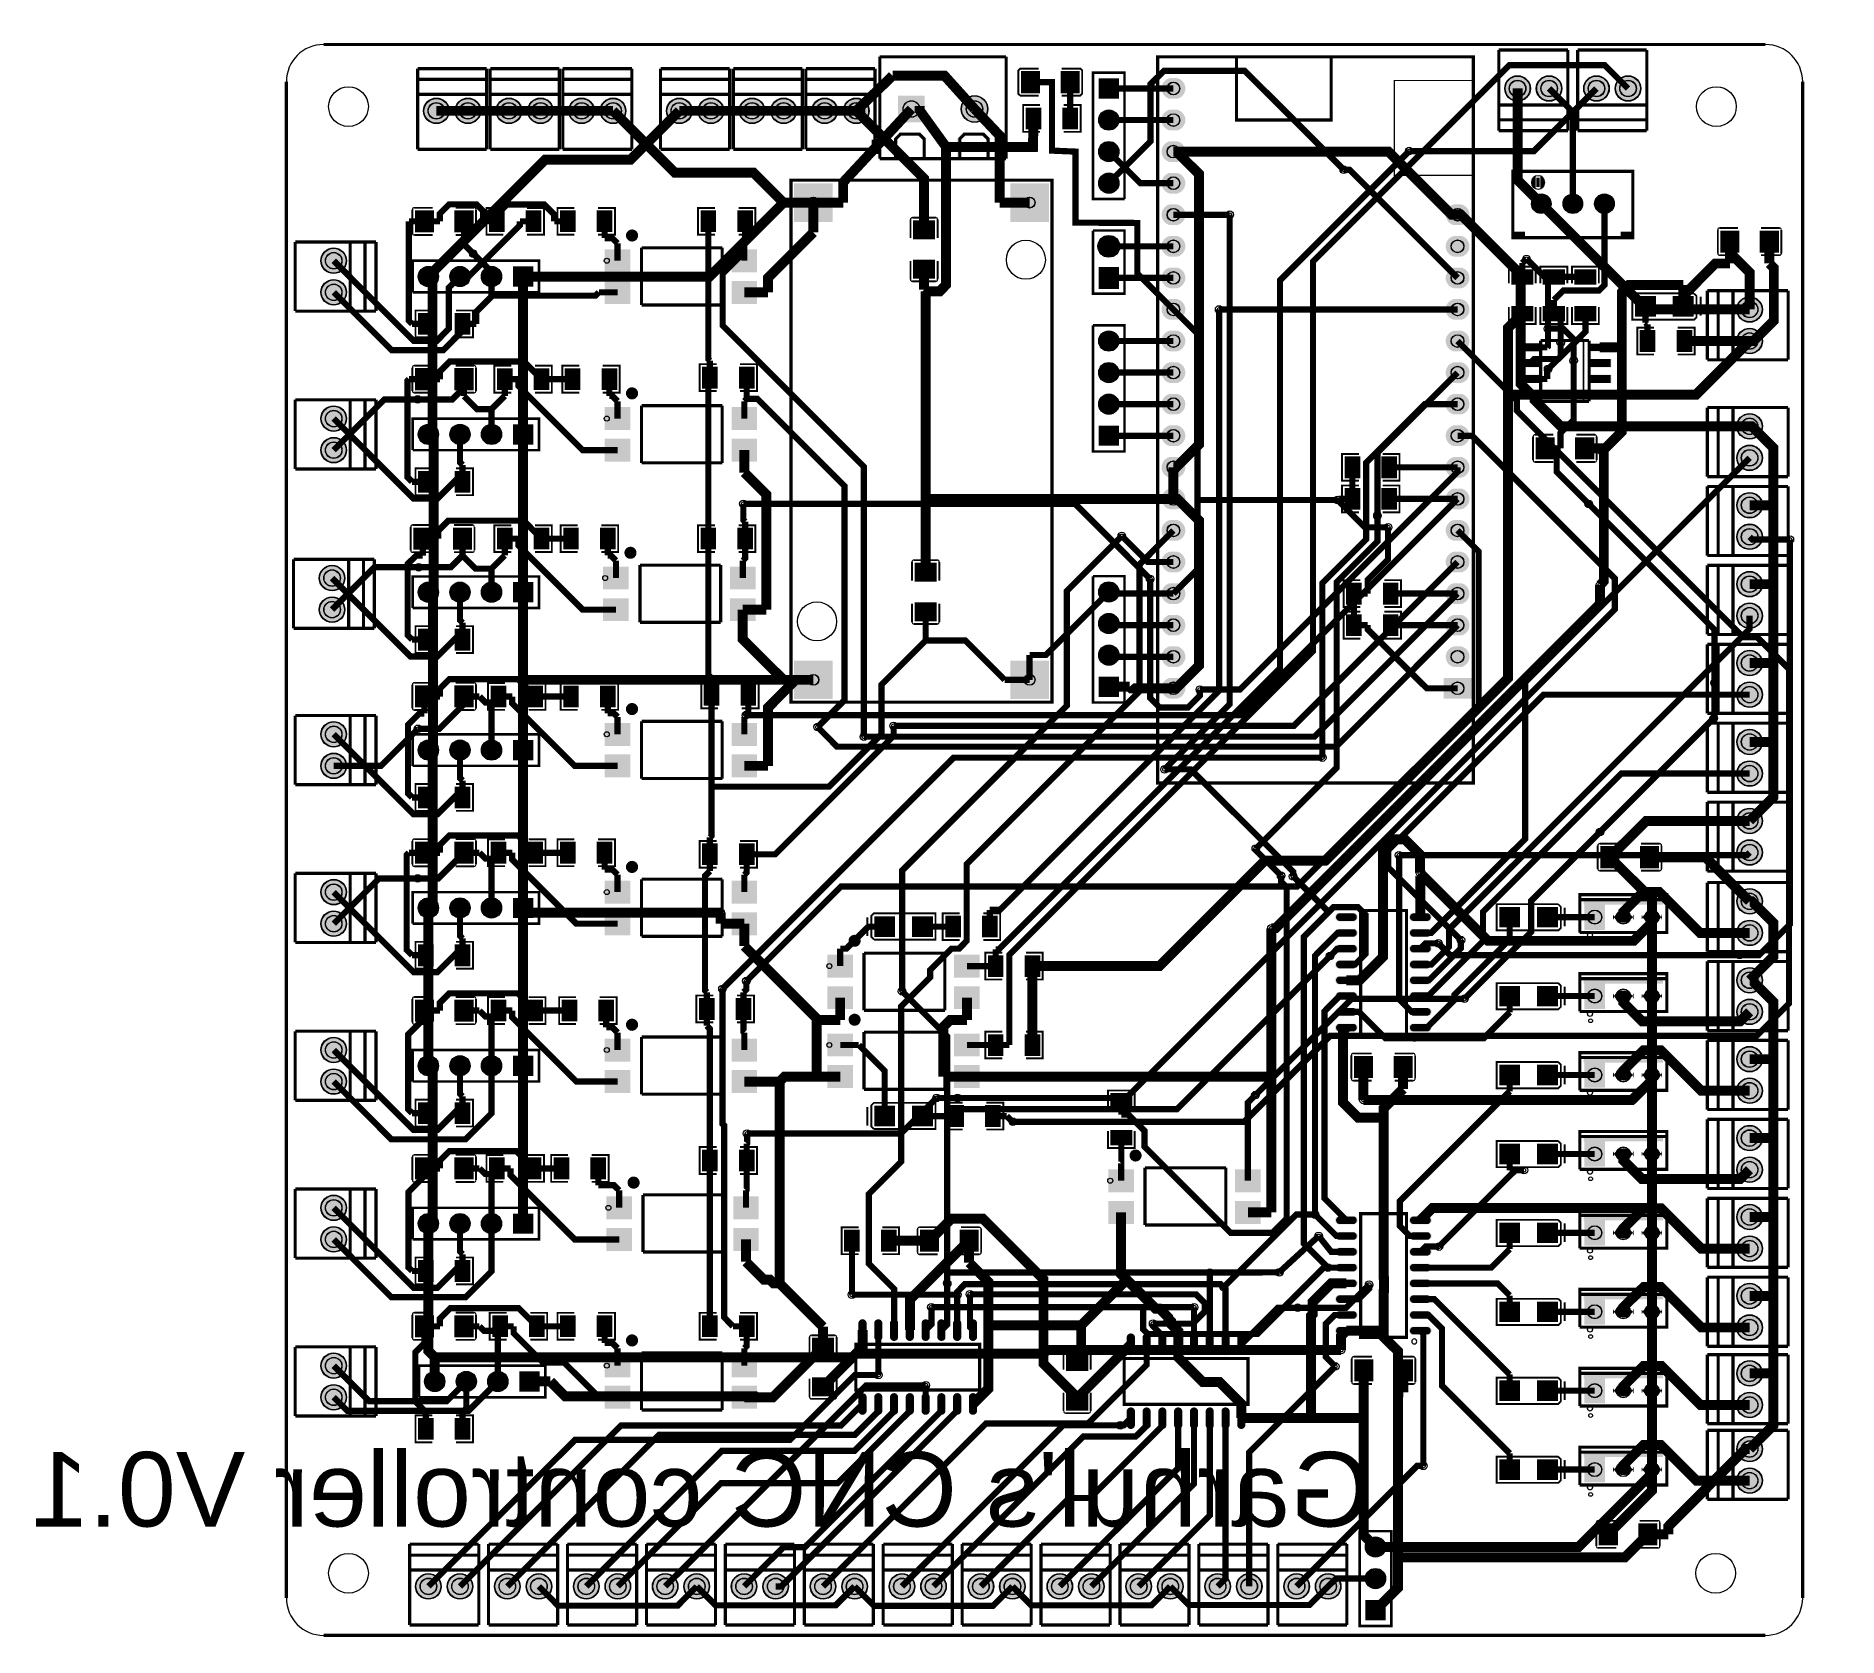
# Model space of a CAD drawing. Header units: millimetres. Extents: x -20 to 125, y 0 to 129.
import ezdxf

# ---------------------------------------------------------------- set-up
doc = ezdxf.new("R2010")
doc.units = ezdxf.units.MM
for name, color, linetype, true_color in [('BoardOutLine', 7, 'Continuous', 0xff00ff), ('BottomLayer', 7, 'Continuous', 0x0000ff), ('BottomSolderMaskLayer', 7, 'Continuous', 0xaa00ff), ('Document', 7, 'Continuous', 0xffffff), ('Hole', 7, 'Continuous', 0x222222), ('Multi-Layer', 7, 'Continuous', 0xc0c0c0), ('TopLayer', 7, 'Continuous', 0xff0000), ('TopPasteMaskLayer', 7, 'Continuous', 0x808080), ('TopSilkLayer', 7, 'Continuous', 0xffcc00), ('TopSolderMaskLayer', 7, 'Continuous', 0x800080)]:
    doc.layers.add(name, color=color, linetype=linetype, true_color=true_color)
doc.styles.get("Standard").update_dxf_attribs({"font": 'arial.ttf'})

msp = doc.modelspace()

# ---------------------------------------------------------------- texts
at = {"layer": 'BottomSilkLayer', "text_generation_flag": 2}
msp.add_text("Garhul's CNC controller V0.1", height=6, dxfattribs=at).set_placement((87.25, 8.76))

# ---------------------------------------------------------------- hatches: boundary and pattern name
at = {"layer": 'BottomSolderMaskLayer'}
for points in [[(66.98, 125.27), (66.98, 123.65), (65.35, 123.65), (65.35, 125.27)], [(71.68, 125.29, -0.785398), (71.68, 123.63), (71.07, 123.63, -0.785398), (71.07, 125.29)], [(98.03, 124.46, 1), (100.09, 124.46, 1)], [(100.57, 124.46, 1), (102.63, 124.46, 1)], [(104.38, 124.46, 1), (106.44, 124.46, 1)], [(106.92, 124.46, 1), (108.98, 124.46, 1)], [(11.04, 122.66, 1), (13.09, 122.66, 1)], [(13.58, 122.66, 1), (15.63, 122.66, 1)], [(16.88, 122.66, 1), (18.93, 122.66, 1)], [(19.42, 122.66, 1), (21.47, 122.66, 1)], [(22.72, 122.66, 1), (24.77, 122.66, 1)], [(25.26, 122.66, 1), (27.31, 122.66, 1)], [(30.6, 122.66, 1), (32.65, 122.66, 1)], [(33.14, 122.66, 1), (35.19, 122.66, 1)], [(36.44, 122.66, 1), (38.49, 122.66, 1)], [(38.98, 122.66, 1), (41.03, 122.66, 1)], [(42.28, 122.66, 1), (44.33, 122.66, 1)], [(44.82, 122.66, 1), (46.87, 122.66, 1)], [(49.22, 123.88), (51.37, 123.88), (51.37, 121.73), (49.22, 121.73)], [(54.3, 122.81, 1), (56.45, 122.81, 1)], [(65.35, 121.92, 1), (66.98, 121.92, 1)], [(71.68, 122.75, -0.785398), (71.68, 121.09), (71.07, 121.09, -0.785398), (71.07, 122.75)], [(65.35, 119.38, 1), (66.98, 119.38, 1)], [(71.68, 120.21, -0.785398), (71.68, 118.55), (71.07, 118.55, -0.785398), (71.07, 120.21)], [(65.35, 116.84, 1), (66.98, 116.84, 1)], [(71.68, 117.67, -0.785398), (71.68, 116.01), (71.07, 116.01, -0.785398), (71.07, 117.67)], [(43.95, 116.83), (43.95, 113.73), (40.85, 113.73), (40.85, 116.83)], [(61.35, 116.83), (61.35, 113.73), (58.25, 113.73), (58.25, 116.83)], [(71.68, 115.13, -0.785398), (71.68, 113.47), (71.07, 113.47, -0.785398), (71.07, 115.13)], [(94.54, 115.13, -0.785398), (94.54, 113.47), (93.93, 113.47, -0.785398), (93.93, 115.13)], [(100.18, 115.19, 1), (101.75, 115.19, 1)], [(102.72, 115.19, 1), (104.29, 115.19, 1)], [(105.26, 115.19, 1), (106.83, 115.19, 1)], [(65.29, 111.76, 1), (67.04, 111.76, 1)], [(71.68, 112.59, -0.785398), (71.68, 110.93), (71.07, 110.93, -0.785398), (71.07, 112.59)], [(94.54, 112.59, -0.785398), (94.54, 110.93), (93.93, 110.93, -0.785398), (93.93, 112.59)], [(2.78, 110.6, 1), (4.84, 110.6, 1)], [(2.78, 108.06, 1), (4.84, 108.06, 1)], [(10.62, 109.33, 1), (12.24, 109.33, 1)], [(13.16, 109.33, 1), (14.78, 109.33, 1)], [(15.7, 109.33, 1), (17.32, 109.33, 1)], [(19.86, 108.51), (18.24, 108.51), (18.24, 110.14), (19.86, 110.14)], [(65.36, 108.34), (65.36, 110.1), (66.98, 110.1), (66.98, 108.34)], [(71.68, 110.05, -0.785398), (71.68, 108.39), (71.07, 108.39, -0.785398), (71.07, 110.05)], [(94.54, 110.05, -0.785398), (94.54, 108.39), (93.93, 108.39, -0.785398), (93.93, 110.05)], [(71.68, 107.51, -0.785398), (71.68, 105.85), (71.07, 105.85, -0.785398), (71.07, 107.51)], [(94.54, 107.51, -0.785398), (94.54, 105.85), (93.93, 105.85, -0.785398), (93.93, 107.51)], [(116.7, 106.68, 1), (118.75, 106.68, 1)], [(65.35, 104.14, 1), (66.98, 104.14, 1)], [(71.68, 104.97, -0.785398), (71.68, 103.31), (71.07, 103.31, -0.785398), (71.07, 104.97)], [(94.54, 104.97, -0.785398), (94.54, 103.31), (93.93, 103.31, -0.785398), (93.93, 104.97)], [(116.7, 104.14, 1), (118.75, 104.14, 1)], [(65.35, 101.6, 1), (66.98, 101.6, 1)], [(71.68, 102.43, -0.785398), (71.68, 100.77), (71.07, 100.77, -0.785398), (71.07, 102.43)], [(94.54, 102.43, -0.785398), (94.54, 100.77), (93.93, 100.77, -0.785398), (93.93, 102.43)], [(2.78, 97.9, 1), (4.84, 97.9, 1)], [(65.35, 99.06, 1), (66.98, 99.06, 1)], [(71.68, 99.89, -0.785398), (71.68, 98.23), (71.07, 98.23, -0.785398), (71.07, 99.89)], [(94.54, 99.89, -0.785398), (94.54, 98.23), (93.93, 98.23, -0.785398), (93.93, 99.89)], [(10.62, 96.63, 1), (12.24, 96.63, 1)], [(13.16, 96.63, 1), (14.78, 96.63, 1)], [(15.7, 96.63, 1), (17.32, 96.63, 1)], [(19.86, 95.81), (18.24, 95.81), (18.24, 97.44), (19.86, 97.44)], [(65.35, 95.71), (65.35, 97.33), (66.98, 97.33), (66.98, 95.71)], [(71.68, 97.35, -0.785398), (71.68, 95.69), (71.07, 95.69, -0.785398), (71.07, 97.35)], [(94.54, 97.35, -0.785398), (94.54, 95.69), (93.93, 95.69, -0.785398), (93.93, 97.35)], [(116.7, 97.28, 1), (118.75, 97.28, 1)], [(2.78, 95.36, 1), (4.84, 95.36, 1)], [(116.7, 94.74, 1), (118.75, 94.74, 1)], [(71.68, 94.81, -0.785398), (71.68, 93.15), (71.07, 93.15, -0.785398), (71.07, 94.81)], [(94.54, 94.81, -0.785398), (94.54, 93.15), (93.93, 93.15, -0.785398), (93.93, 94.81)], [(71.68, 92.27, -0.785398), (71.68, 90.61), (71.07, 90.61, -0.785398), (71.07, 92.27)], [(94.54, 92.27, -0.785398), (94.54, 90.61), (93.93, 90.61, -0.785398), (93.93, 92.27)], [(116.7, 90.93, 1), (118.75, 90.93, 1)], [(71.68, 89.73, -0.785398), (71.68, 88.07), (71.07, 88.07, -0.785398), (71.07, 89.73)], [(94.54, 89.73, -0.785398), (94.54, 88.07), (93.93, 88.07, -0.785398), (93.93, 89.73)], [(116.7, 88.39, 1), (118.75, 88.39, 1)], [(71.68, 87.19, -0.785398), (71.68, 85.53), (71.07, 85.53, -0.785398), (71.07, 87.19)], [(94.54, 87.19, -0.785398), (94.54, 85.53), (93.93, 85.53, -0.785398), (93.93, 87.19)], [(2.66, 85.07, 1), (4.71, 85.07, 1)], [(116.7, 84.58, 1), (118.75, 84.58, 1)], [(10.62, 83.93, 1), (12.24, 83.93, 1)], [(13.16, 83.93, 1), (14.78, 83.93, 1)], [(15.7, 83.93, 1), (17.32, 83.93, 1)], [(19.86, 83.11), (18.24, 83.11), (18.24, 84.74), (19.86, 84.74)], [(65.35, 83.95, 1), (66.98, 83.95, 1)], [(71.68, 84.65, -0.785398), (71.68, 82.99), (71.07, 82.99, -0.785398), (71.07, 84.65)], [(94.54, 84.65, -0.785398), (94.54, 82.99), (93.93, 82.99, -0.785398), (93.93, 84.65)], [(2.66, 82.53, 1), (4.71, 82.53, 1)], [(116.7, 82.04, 1), (118.75, 82.04, 1)], [(65.35, 81.41, 1), (66.98, 81.41, 1)], [(71.68, 82.11, -0.785398), (71.68, 80.45), (71.07, 80.45, -0.785398), (71.07, 82.11)], [(94.54, 82.11, -0.785398), (94.54, 80.45), (93.93, 80.45, -0.785398), (93.93, 82.11)], [(43.95, 78.43), (43.95, 75.33), (40.85, 75.33), (40.85, 78.43)], [(61.35, 78.43), (61.35, 75.33), (58.25, 75.33), (58.25, 78.43)], [(65.35, 78.87, 1), (66.98, 78.87, 1)], [(71.68, 79.57, -0.785398), (71.68, 77.91), (71.07, 77.91, -0.785398), (71.07, 79.57)], [(94.54, 79.57, -0.785398), (94.54, 77.91), (93.93, 77.91, -0.785398), (93.93, 79.57)], [(116.7, 78.23, 1), (118.75, 78.23, 1)], [(65.35, 75.51), (65.35, 77.14), (66.98, 77.14), (66.98, 75.51)], [(71.68, 77.03, -0.785398), (71.68, 75.37), (71.07, 75.37, -0.785398), (71.07, 77.03)], [(95.36, 75.37), (93.11, 75.37), (93.11, 77.03), (95.36, 77.03)], [(116.7, 75.69, 1), (118.75, 75.69, 1)], [(2.78, 72.5, 1), (4.84, 72.5, 1)], [(116.7, 71.88, 1), (118.75, 71.88, 1)], [(10.62, 71.23, 1), (12.24, 71.23, 1)], [(13.16, 71.23, 1), (14.78, 71.23, 1)], [(15.7, 71.23, 1), (17.32, 71.23, 1)], [(19.86, 70.41), (18.24, 70.41), (18.24, 72.04), (19.86, 72.04)], [(2.78, 69.96, 1), (4.84, 69.96, 1)], [(116.7, 69.34, 1), (118.75, 69.34, 1)], [(116.7, 65.53, 1), (118.75, 65.53, 1)], [(116.7, 62.99, 1), (118.75, 62.99, 1)], [(2.78, 59.8, 1), (4.84, 59.8, 1)], [(116.7, 59.06, 1), (118.75, 59.06, 1)], [(2.78, 57.26, 1), (4.84, 57.26, 1)], [(10.62, 58.53, 1), (12.24, 58.53, 1)], [(13.16, 58.53, 1), (14.78, 58.53, 1)], [(15.7, 58.53, 1), (17.32, 58.53, 1)], [(19.86, 57.71), (18.24, 57.71), (18.24, 59.34), (19.86, 59.34)], [(104.44, 58.81), (106.09, 58.81), (106.09, 56.76), (104.44, 56.76)], [(108.39, 57.99, -0.785398), (106.74, 57.99), (106.74, 57.58, -0.785398), (108.39, 57.58)], [(110.69, 57.99, -0.785398), (109.04, 57.99), (109.04, 57.58, -0.785398), (110.69, 57.58)], [(116.7, 56.52, 1), (118.75, 56.52, 1)], [(116.7, 52.71, 1), (118.75, 52.71, 1)], [(104.44, 52.46), (106.09, 52.46), (106.09, 50.41), (104.44, 50.41)], [(108.39, 51.64, -0.785398), (106.74, 51.64), (106.74, 51.23, -0.785398), (108.39, 51.23)], [(110.69, 51.64, -0.785398), (109.04, 51.64), (109.04, 51.23, -0.785398), (110.69, 51.23)], [(116.7, 50.17, 1), (118.75, 50.17, 1)], [(2.78, 47.1, 1), (4.84, 47.1, 1)], [(10.62, 45.83, 1), (12.24, 45.83, 1)], [(13.16, 45.83, 1), (14.78, 45.83, 1)], [(15.7, 45.83, 1), (17.32, 45.83, 1)], [(19.86, 45.01), (18.24, 45.01), (18.24, 46.64), (19.86, 46.64)], [(116.7, 46.36, 1), (118.75, 46.36, 1)], [(2.78, 44.56, 1), (4.84, 44.56, 1)], [(104.44, 46.11), (106.09, 46.11), (106.09, 44.06), (104.44, 44.06)], [(108.39, 45.29, -0.785398), (106.74, 45.29), (106.74, 44.88, -0.785398), (108.39, 44.88)], [(110.69, 45.29, -0.785398), (109.04, 45.29), (109.04, 44.88, -0.785398), (110.69, 44.88)], [(116.7, 43.82, 1), (118.75, 43.82, 1)], [(116.7, 40.01, 1), (118.75, 40.01, 1)], [(104.44, 39.76), (106.09, 39.76), (106.09, 37.71), (104.44, 37.71)], [(108.39, 38.94, -0.785398), (106.74, 38.94), (106.74, 38.53, -0.785398), (108.39, 38.53)], [(110.69, 38.94, -0.785398), (109.04, 38.94), (109.04, 38.53, -0.785398), (110.69, 38.53)], [(116.7, 37.47, 1), (118.75, 37.47, 1)], [(2.78, 34.4, 1), (4.84, 34.4, 1)], [(10.62, 33.13, 1), (12.24, 33.13, 1)], [(13.16, 33.13, 1), (14.78, 33.13, 1)], [(15.7, 33.13, 1), (17.32, 33.13, 1)], [(19.86, 32.31), (18.24, 32.31), (18.24, 33.94), (19.86, 33.94)], [(104.44, 33.41), (106.09, 33.41), (106.09, 31.36), (104.44, 31.36)], [(116.7, 33.66, 1), (118.75, 33.66, 1)], [(2.78, 31.86, 1), (4.84, 31.86, 1)], [(108.39, 32.59, -0.785398), (106.74, 32.59), (106.74, 32.18, -0.785398), (108.39, 32.18)], [(110.69, 32.59, -0.785398), (109.04, 32.59), (109.04, 32.18, -0.785398), (110.69, 32.18)], [(116.7, 31.12, 1), (118.75, 31.12, 1)], [(116.7, 27.31, 1), (118.75, 27.31, 1)], [(104.44, 27.06), (106.09, 27.06), (106.09, 25.01), (104.44, 25.01)], [(108.39, 26.24, -0.785398), (106.74, 26.24), (106.74, 25.83, -0.785398), (108.39, 25.83)], [(110.69, 26.24, -0.785398), (109.04, 26.24), (109.04, 25.83, -0.785398), (110.69, 25.83)], [(116.7, 24.77, 1), (118.75, 24.77, 1)], [(2.78, 21.7, 1), (4.84, 21.7, 1)], [(116.7, 21.08, 1), (118.75, 21.08, 1)], [(11.13, 20.43, 1), (12.75, 20.43, 1)], [(13.67, 20.43, 1), (15.29, 20.43, 1)], [(16.21, 20.43, 1), (17.83, 20.43, 1)], [(20.37, 19.61), (18.75, 19.61), (18.75, 21.24), (20.37, 21.24)], [(104.44, 20.71), (106.09, 20.71), (106.09, 18.66), (104.44, 18.66)], [(2.78, 19.16, 1), (4.84, 19.16, 1)], [(108.39, 19.89, -0.785398), (106.74, 19.89), (106.74, 19.48, -0.785398), (108.39, 19.48)], [(110.69, 19.89, -0.785398), (109.04, 19.89), (109.04, 19.48, -0.785398), (110.69, 19.48)], [(116.7, 18.54, 1), (118.75, 18.54, 1)], [(116.7, 14.99, 1), (118.75, 14.99, 1)], [(104.44, 14.36), (106.09, 14.36), (106.09, 12.31), (104.44, 12.31)], [(108.39, 13.54, -0.785398), (106.74, 13.54), (106.74, 13.13, -0.785398), (108.39, 13.13)], [(110.69, 13.54, -0.785398), (109.04, 13.54), (109.04, 13.13, -0.785398), (110.69, 13.13)], [(116.7, 12.45, 1), (118.75, 12.45, 1)], [(86.82, 7.11, 1), (88.44, 7.11, 1)], [(10.4, 3.94, 1), (12.46, 3.94, 1)], [(12.94, 3.94, 1), (15, 3.94, 1)], [(16.75, 3.94, 1), (18.81, 3.94, 1)], [(19.29, 3.94, 1), (21.35, 3.94, 1)], [(23.1, 3.94, 1), (25.16, 3.94, 1)], [(25.64, 3.94, 1), (27.7, 3.94, 1)], [(29.45, 3.94, 1), (31.51, 3.94, 1)], [(31.99, 3.94, 1), (34.05, 3.94, 1)], [(35.8, 3.94, 1), (37.86, 3.94, 1)], [(38.34, 3.94, 1), (40.4, 3.94, 1)], [(42.15, 3.94, 1), (44.21, 3.94, 1)], [(44.69, 3.94, 1), (46.75, 3.94, 1)], [(48.5, 3.94, 1), (50.56, 3.94, 1)], [(51.04, 3.94, 1), (53.1, 3.94, 1)], [(54.85, 3.94, 1), (56.91, 3.94, 1)], [(57.39, 3.94, 1), (59.45, 3.94, 1)], [(61.2, 3.94, 1), (63.26, 3.94, 1)], [(63.74, 3.94, 1), (65.8, 3.94, 1)], [(67.55, 3.94, 1), (69.61, 3.94, 1)], [(70.09, 3.94, 1), (72.15, 3.94, 1)], [(73.9, 3.94, 1), (75.96, 3.94, 1)], [(76.44, 3.94, 1), (78.5, 3.94, 1)], [(80.25, 3.94, 1), (82.31, 3.94, 1)], [(82.79, 3.94, 1), (84.85, 3.94, 1)], [(86.82, 4.57, 1), (88.44, 4.57, 1)], [(86.82, 1.22), (86.82, 2.84), (88.44, 2.84), (88.44, 1.22)]]:
    msp.add_hatch(color=256, dxfattribs=at).paths.add_polyline_path(points)
at = {"layer": 'Document'}
for points in [[(48.91, 118.91), (48.91, 120.41), (48.91, 120.43), (48.91, 120.44), (48.91, 120.46), (48.92, 120.47), (48.93, 120.49), (48.94, 120.5), (49.34, 120.9), (49.35, 120.91), (49.37, 120.92), (49.38, 120.93), (49.4, 120.93), (49.42, 120.94), (49.43, 120.94), (50.93, 120.94), (50.95, 120.94), (50.96, 120.93), (50.98, 120.93), (51, 120.92), (51.01, 120.91), (51.02, 120.9), (51.42, 120.5), (51.43, 120.49), (51.44, 120.47), (51.45, 120.46), (51.45, 120.44), (51.46, 120.43), (51.46, 120.41), (51.46, 118.81), (51.46, 118.79), (51.45, 118.78), (51.45, 118.76), (51.44, 118.75), (51.43, 118.73), (51.42, 118.72), (51.41, 118.71), (51.4, 118.7), (51.38, 118.69), (51.36, 118.69), (51.35, 118.68), (51.33, 118.68), (51.32, 118.68), (51.3, 118.69), (51.28, 118.69), (51.27, 118.7), (51.25, 118.71), (51.24, 118.72), (51.23, 118.73), (51.22, 118.75), (51.21, 118.76), (51.21, 118.78), (51.21, 118.79), (51.21, 118.81), (51.21, 120.36), (50.88, 120.68), (49.48, 120.68), (49.16, 120.36), (49.16, 118.91), (49.16, 118.89), (49.15, 118.88), (49.15, 118.86), (49.14, 118.85), (49.13, 118.83), (49.12, 118.82), (49.11, 118.81), (49.1, 118.8), (49.08, 118.79), (49.06, 118.79), (49.05, 118.78), (49.03, 118.78), (49.02, 118.78), (49, 118.79), (48.98, 118.79), (48.97, 118.8), (48.95, 118.81), (48.94, 118.82), (48.93, 118.83), (48.92, 118.85), (48.91, 118.86), (48.91, 118.88), (48.91, 118.89), (48.91, 118.91)], [(53.99, 118.91), (53.99, 120.41), (53.99, 120.43), (53.99, 120.44), (53.99, 120.46), (54, 120.47), (54.01, 120.49), (54.02, 120.5), (54.42, 120.9), (54.43, 120.91), (54.45, 120.92), (54.46, 120.93), (54.48, 120.93), (54.5, 120.94), (54.51, 120.94), (56.01, 120.94), (56.03, 120.94), (56.04, 120.93), (56.06, 120.93), (56.08, 120.92), (56.09, 120.91), (56.1, 120.9), (56.5, 120.5), (56.51, 120.49), (56.52, 120.47), (56.53, 120.46), (56.53, 120.44), (56.54, 120.43), (56.54, 120.41), (56.54, 118.81), (56.54, 118.79), (56.53, 118.78), (56.53, 118.76), (56.52, 118.75), (56.51, 118.73), (56.5, 118.72), (56.49, 118.71), (56.48, 118.7), (56.46, 118.69), (56.44, 118.69), (56.43, 118.68), (56.41, 118.68), (56.4, 118.68), (56.38, 118.69), (56.36, 118.69), (56.35, 118.7), (56.33, 118.71), (56.32, 118.72), (56.31, 118.73), (56.3, 118.75), (56.29, 118.76), (56.29, 118.78), (56.29, 118.79), (56.29, 118.81), (56.29, 120.36), (55.96, 120.68), (54.56, 120.68), (54.24, 120.36), (54.24, 118.91), (54.24, 118.89), (54.23, 118.88), (54.23, 118.86), (54.22, 118.85), (54.21, 118.83), (54.2, 118.82), (54.19, 118.81), (54.18, 118.8), (54.16, 118.79), (54.14, 118.79), (54.13, 118.78), (54.11, 118.78), (54.1, 118.78), (54.08, 118.79), (54.06, 118.79), (54.05, 118.8), (54.03, 118.81), (54.02, 118.82), (54.01, 118.83), (54, 118.85), (53.99, 118.86), (53.99, 118.88), (53.99, 118.89), (53.99, 118.91)], [(100.52, 117.41), (100.49, 117.39), (100.46, 117.38), (100.43, 117.36), (100.4, 117.34), (100.37, 117.32), (100.35, 117.3), (100.32, 117.28), (100.3, 117.25), (100.28, 117.23), (100.26, 117.2), (100.24, 117.17), (100.22, 117.14), (100.21, 117.11), (100.2, 117.08), (100.19, 117.05), (100.18, 117.02), (100.17, 116.98), (100.17, 116.95), (100.17, 116.92), (100.17, 116.88), (100.17, 116.85), (100.17, 116.82), (100.18, 116.78), (100.19, 116.75), (100.2, 116.72), (100.21, 116.69), (100.22, 116.66), (100.24, 116.63), (100.26, 116.6), (100.28, 116.57), (100.3, 116.55), (100.32, 116.52), (100.35, 116.5), (100.37, 116.48), (100.4, 116.46), (100.43, 116.44), (100.46, 116.42), (100.49, 116.41), (100.52, 116.39)], [(100.89, 116.39), (100.92, 116.41), (100.95, 116.42), (100.98, 116.44), (101, 116.46), (101.03, 116.48), (101.06, 116.5), (101.08, 116.52), (101.1, 116.55), (101.12, 116.57), (101.14, 116.6), (101.16, 116.63), (101.18, 116.66), (101.19, 116.69), (101.2, 116.72), (101.21, 116.75), (101.22, 116.78), (101.23, 116.82), (101.23, 116.85), (101.24, 116.88), (101.24, 116.92), (101.23, 116.95), (101.23, 116.98), (101.22, 117.02), (101.21, 117.05), (101.2, 117.08), (101.19, 117.11), (101.18, 117.14), (101.16, 117.17), (101.14, 117.2), (101.12, 117.23), (101.1, 117.25), (101.08, 117.28), (101.06, 117.3), (101.03, 117.32), (101, 117.34), (100.98, 117.36), (100.95, 117.38), (100.92, 117.39), (100.89, 117.41)], [(109.65, 107.43), (109.65, 106.43), (109.8, 106.43), (109.8, 107.43)], [(109.42, 107.01), (109.42, 106.86), (110.02, 106.86), (110.02, 107.01)], [(112.32, 107.01), (112.32, 106.86), (111.72, 106.86), (111.72, 107.01)], [(98.72, 58.29), (98.72, 57.29), (98.87, 57.29), (98.87, 58.29)], [(104.37, 59.29), (104.37, 58.79), (110.77, 58.79), (110.77, 59.29)], [(48.21, 56.95), (48.21, 57.1), (48.81, 57.1), (48.81, 56.95)], [(51.11, 56.95), (51.11, 57.1), (50.51, 57.1), (50.51, 56.95)], [(50.88, 56.52), (50.88, 57.52), (50.73, 57.52), (50.73, 56.52)], [(98.5, 57.86), (98.5, 57.71), (99.1, 57.71), (99.1, 57.86)], [(101.4, 57.86), (101.4, 57.71), (100.8, 57.71), (100.8, 57.86)], [(104.37, 52.94), (104.37, 52.44), (110.77, 52.44), (110.77, 52.94)], [(98.5, 51.51), (98.5, 51.36), (99.1, 51.36), (99.1, 51.51)], [(98.72, 51.94), (98.72, 50.94), (98.87, 50.94), (98.87, 51.94)], [(101.4, 51.51), (101.4, 51.36), (100.8, 51.36), (100.8, 51.51)], [(104.37, 46.59), (104.37, 46.09), (110.77, 46.09), (110.77, 46.59)], [(98.5, 45.16), (98.5, 45.01), (99.1, 45.01), (99.1, 45.16)], [(98.72, 45.59), (98.72, 44.59), (98.87, 44.59), (98.87, 45.59)], [(101.4, 45.16), (101.4, 45.01), (100.8, 45.01), (100.8, 45.16)], [(50.88, 41.28), (50.88, 42.28), (50.73, 42.28), (50.73, 41.28)], [(48.21, 41.71), (48.21, 41.86), (48.81, 41.86), (48.81, 41.71)], [(51.11, 41.71), (51.11, 41.86), (50.51, 41.86), (50.51, 41.71)], [(98.72, 39.24), (98.72, 38.24), (98.87, 38.24), (98.87, 39.24)], [(104.37, 40.24), (104.37, 39.74), (110.77, 39.74), (110.77, 40.24)], [(98.5, 38.81), (98.5, 38.66), (99.1, 38.66), (99.1, 38.81)], [(101.4, 38.81), (101.4, 38.66), (100.8, 38.66), (100.8, 38.81)], [(104.37, 33.89), (104.37, 33.39), (110.77, 33.39), (110.77, 33.89)], [(98.5, 32.46), (98.5, 32.31), (99.1, 32.31), (99.1, 32.46)], [(98.72, 32.89), (98.72, 31.89), (98.87, 31.89), (98.87, 32.89)], [(101.4, 32.46), (101.4, 32.31), (100.8, 32.31), (100.8, 32.46)], [(98.5, 26.11), (98.5, 25.96), (99.1, 25.96), (99.1, 26.11)], [(98.72, 26.54), (98.72, 25.54), (98.87, 25.54), (98.87, 26.54)], [(101.4, 26.11), (101.4, 25.96), (100.8, 25.96), (100.8, 26.11)], [(104.37, 27.54), (104.37, 27.04), (110.77, 27.04), (110.77, 27.54)], [(104.37, 21.19), (104.37, 20.69), (110.77, 20.69), (110.77, 21.19)], [(98.5, 19.76), (98.5, 19.61), (99.1, 19.61), (99.1, 19.76)], [(98.72, 20.19), (98.72, 19.19), (98.87, 19.19), (98.87, 20.19)], [(101.4, 19.76), (101.4, 19.61), (100.8, 19.61), (100.8, 19.76)], [(104.37, 14.84), (104.37, 14.34), (110.77, 14.34), (110.77, 14.84)], [(98.5, 13.41), (98.5, 13.26), (99.1, 13.26), (99.1, 13.41)], [(98.72, 13.84), (98.72, 12.84), (98.87, 12.84), (98.87, 13.84)], [(101.4, 13.41), (101.4, 13.26), (100.8, 13.26), (100.8, 13.41)]]:
    msp.add_hatch(color=256, dxfattribs=at).paths.add_polyline_path(points)
at = {"layer": 'Multi-Layer'}
for points in [[(66.95, 125.25), (66.95, 123.67), (65.38, 123.67), (65.38, 125.25)], [(71.67, 125.26, -0.785398), (71.67, 123.66), (71.07, 123.66, -0.785398), (71.07, 125.26)], [(98.06, 124.46, 1), (100.06, 124.46, 1)], [(100.6, 124.46, 1), (102.6, 124.46, 1)], [(104.41, 124.46, 1), (106.41, 124.46, 1)], [(106.95, 124.46, 1), (108.95, 124.46, 1)], [(11.07, 122.66, 1), (13.07, 122.66, 1)], [(13.61, 122.66, 1), (15.61, 122.66, 1)], [(16.91, 122.66, 1), (18.91, 122.66, 1)], [(19.45, 122.66, 1), (21.45, 122.66, 1)], [(22.75, 122.66, 1), (24.75, 122.66, 1)], [(25.29, 122.66, 1), (27.29, 122.66, 1)], [(30.62, 122.66, 1), (32.62, 122.66, 1)], [(33.16, 122.66, 1), (35.16, 122.66, 1)], [(36.47, 122.66, 1), (38.47, 122.66, 1)], [(39.01, 122.66, 1), (41.01, 122.66, 1)], [(42.31, 122.66, 1), (44.31, 122.66, 1)], [(44.85, 122.66, 1), (46.85, 122.66, 1)], [(49.24, 123.86), (51.34, 123.86), (51.34, 121.76), (49.24, 121.76)], [(54.32, 122.81, 1), (56.42, 122.81, 1)], [(65.38, 121.92, 1), (66.95, 121.92, 1)], [(71.67, 122.72, -0.785398), (71.67, 121.12), (71.07, 121.12, -0.785398), (71.07, 122.72)], [(65.38, 119.38, 1), (66.95, 119.38, 1)], [(71.67, 120.18, -0.785398), (71.67, 118.58), (71.07, 118.58, -0.785398), (71.07, 120.18)], [(65.38, 116.84, 1), (66.95, 116.84, 1)], [(71.67, 117.64, -0.785398), (71.67, 116.04), (71.07, 116.04, -0.785398), (71.07, 117.64)], [(43.9, 116.78), (43.9, 113.78), (40.9, 113.78), (40.9, 116.78)], [(61.3, 116.78), (61.3, 113.78), (58.3, 113.78), (58.3, 116.78)], [(71.67, 115.1, -0.785398), (71.67, 113.5), (71.07, 113.5, -0.785398), (71.07, 115.1)], [(94.53, 115.1, -0.785398), (94.53, 113.5), (93.93, 113.5, -0.785398), (93.93, 115.1)], [(100.2, 115.19, 1), (101.73, 115.19, 1)], [(102.74, 115.19, 1), (104.27, 115.19, 1)], [(105.28, 115.19, 1), (106.81, 115.19, 1)], [(65.32, 111.76, 1), (67.02, 111.76, 1)], [(71.67, 112.56, -0.785398), (71.67, 110.96), (71.07, 110.96, -0.785398), (71.07, 112.56)], [(94.53, 112.56, -0.785398), (94.53, 110.96), (93.93, 110.96, -0.785398), (93.93, 112.56)], [(2.81, 110.6, 1), (4.81, 110.6, 1)], [(2.81, 108.06, 1), (4.81, 108.06, 1)], [(10.64, 109.33, 1), (12.22, 109.33, 1)], [(13.18, 109.33, 1), (14.76, 109.33, 1)], [(15.72, 109.33, 1), (17.3, 109.33, 1)], [(19.84, 108.54), (18.26, 108.54), (18.26, 110.11), (19.84, 110.11)], [(65.38, 108.37), (65.38, 110.07), (66.95, 110.07), (66.95, 108.37)], [(71.67, 110.02, -0.785398), (71.67, 108.42), (71.07, 108.42, -0.785398), (71.07, 110.02)], [(94.53, 110.02, -0.785398), (94.53, 108.42), (93.93, 108.42, -0.785398), (93.93, 110.02)], [(71.67, 107.48, -0.785398), (71.67, 105.88), (71.07, 105.88, -0.785398), (71.07, 107.48)], [(94.53, 107.48, -0.785398), (94.53, 105.88), (93.93, 105.88, -0.785398), (93.93, 107.48)], [(116.73, 106.68, 1), (118.73, 106.68, 1)], [(65.38, 104.14, 1), (66.95, 104.14, 1)], [(71.67, 104.94, -0.785398), (71.67, 103.34), (71.07, 103.34, -0.785398), (71.07, 104.94)], [(94.53, 104.94, -0.785398), (94.53, 103.34), (93.93, 103.34, -0.785398), (93.93, 104.94)], [(116.73, 104.14, 1), (118.73, 104.14, 1)], [(65.38, 101.6, 1), (66.95, 101.6, 1)], [(71.67, 102.4, -0.785398), (71.67, 100.8), (71.07, 100.8, -0.785398), (71.07, 102.4)], [(94.53, 102.4, -0.785398), (94.53, 100.8), (93.93, 100.8, -0.785398), (93.93, 102.4)], [(2.81, 97.9, 1), (4.81, 97.9, 1)], [(65.38, 99.06, 1), (66.95, 99.06, 1)], [(71.67, 99.86, -0.785398), (71.67, 98.26), (71.07, 98.26, -0.785398), (71.07, 99.86)], [(94.53, 99.86, -0.785398), (94.53, 98.26), (93.93, 98.26, -0.785398), (93.93, 99.86)], [(10.64, 96.63, 1), (12.22, 96.63, 1)], [(13.18, 96.63, 1), (14.76, 96.63, 1)], [(15.72, 96.63, 1), (17.3, 96.63, 1)], [(19.84, 95.84), (18.26, 95.84), (18.26, 97.41), (19.84, 97.41)], [(65.38, 95.73), (65.38, 97.31), (66.95, 97.31), (66.95, 95.73)], [(71.67, 97.32, -0.785398), (71.67, 95.72), (71.07, 95.72, -0.785398), (71.07, 97.32)], [(94.53, 97.32, -0.785398), (94.53, 95.72), (93.93, 95.72, -0.785398), (93.93, 97.32)], [(116.73, 97.28, 1), (118.73, 97.28, 1)], [(2.81, 95.36, 1), (4.81, 95.36, 1)], [(116.73, 94.74, 1), (118.73, 94.74, 1)], [(71.67, 94.78, -0.785398), (71.67, 93.18), (71.07, 93.18, -0.785398), (71.07, 94.78)], [(94.53, 94.78, -0.785398), (94.53, 93.18), (93.93, 93.18, -0.785398), (93.93, 94.78)], [(71.67, 92.24, -0.785398), (71.67, 90.64), (71.07, 90.64, -0.785398), (71.07, 92.24)], [(94.53, 92.24, -0.785398), (94.53, 90.64), (93.93, 90.64, -0.785398), (93.93, 92.24)], [(116.73, 90.93, 1), (118.73, 90.93, 1)], [(71.67, 89.7, -0.785398), (71.67, 88.1), (71.07, 88.1, -0.785398), (71.07, 89.7)], [(94.53, 89.7, -0.785398), (94.53, 88.1), (93.93, 88.1, -0.785398), (93.93, 89.7)], [(116.73, 88.39, 1), (118.73, 88.39, 1)], [(71.67, 87.16, -0.785398), (71.67, 85.56), (71.07, 85.56, -0.785398), (71.07, 87.16)], [(94.53, 87.16, -0.785398), (94.53, 85.56), (93.93, 85.56, -0.785398), (93.93, 87.16)], [(2.68, 85.07, 1), (4.68, 85.07, 1)], [(116.73, 84.58, 1), (118.73, 84.58, 1)], [(10.64, 83.93, 1), (12.22, 83.93, 1)], [(13.18, 83.93, 1), (14.76, 83.93, 1)], [(15.72, 83.93, 1), (17.3, 83.93, 1)], [(19.84, 83.14), (18.26, 83.14), (18.26, 84.71), (19.84, 84.71)], [(65.38, 83.95, 1), (66.95, 83.95, 1)], [(71.67, 84.62, -0.785398), (71.67, 83.02), (71.07, 83.02, -0.785398), (71.07, 84.62)], [(94.53, 84.62, -0.785398), (94.53, 83.02), (93.93, 83.02, -0.785398), (93.93, 84.62)], [(2.68, 82.53, 1), (4.68, 82.53, 1)], [(116.73, 82.04, 1), (118.73, 82.04, 1)], [(65.38, 81.41, 1), (66.95, 81.41, 1)], [(71.67, 82.08, -0.785398), (71.67, 80.48), (71.07, 80.48, -0.785398), (71.07, 82.08)], [(94.53, 82.08, -0.785398), (94.53, 80.48), (93.93, 80.48, -0.785398), (93.93, 82.08)], [(43.9, 78.38), (43.9, 75.38), (40.9, 75.38), (40.9, 78.38)], [(61.3, 78.38), (61.3, 75.38), (58.3, 75.38), (58.3, 78.38)], [(65.38, 78.87, 1), (66.95, 78.87, 1)], [(71.67, 79.54, -0.785398), (71.67, 77.94), (71.07, 77.94, -0.785398), (71.07, 79.54)], [(94.53, 79.54, -0.785398), (94.53, 77.94), (93.93, 77.94, -0.785398), (93.93, 79.54)], [(116.73, 78.23, 1), (118.73, 78.23, 1)], [(65.38, 75.54), (65.38, 77.11), (66.95, 77.11), (66.95, 75.54)], [(71.67, 77, -0.785398), (71.67, 75.4), (71.07, 75.4, -0.785398), (71.07, 77)], [(95.33, 75.4), (93.13, 75.4), (93.13, 77), (95.33, 77)], [(116.73, 75.69, 1), (118.73, 75.69, 1)], [(2.81, 72.5, 1), (4.81, 72.5, 1)], [(116.73, 71.88, 1), (118.73, 71.88, 1)], [(10.64, 71.23, 1), (12.22, 71.23, 1)], [(13.18, 71.23, 1), (14.76, 71.23, 1)], [(15.72, 71.23, 1), (17.3, 71.23, 1)], [(19.84, 70.44), (18.26, 70.44), (18.26, 72.01), (19.84, 72.01)], [(2.81, 69.96, 1), (4.81, 69.96, 1)], [(116.73, 69.34, 1), (118.73, 69.34, 1)], [(116.73, 65.53, 1), (118.73, 65.53, 1)], [(116.73, 62.99, 1), (118.73, 62.99, 1)], [(2.81, 59.8, 1), (4.81, 59.8, 1)], [(116.73, 59.06, 1), (118.73, 59.06, 1)], [(2.81, 57.26, 1), (4.81, 57.26, 1)], [(10.64, 58.53, 1), (12.22, 58.53, 1)], [(13.18, 58.53, 1), (14.76, 58.53, 1)], [(15.72, 58.53, 1), (17.3, 58.53, 1)], [(19.84, 57.74), (18.26, 57.74), (18.26, 59.31), (19.84, 59.31)], [(104.47, 58.79), (106.07, 58.79), (106.07, 56.79), (104.47, 56.79)], [(108.37, 57.99, -0.785398), (106.77, 57.99), (106.77, 57.59, -0.785398), (108.37, 57.59)], [(110.67, 57.99, -0.785398), (109.07, 57.99), (109.07, 57.59, -0.785398), (110.67, 57.59)], [(116.73, 56.52, 1), (118.73, 56.52, 1)], [(116.73, 52.71, 1), (118.73, 52.71, 1)], [(104.47, 52.44), (106.07, 52.44), (106.07, 50.44), (104.47, 50.44)], [(108.37, 51.64, -0.785398), (106.77, 51.64), (106.77, 51.24, -0.785398), (108.37, 51.24)], [(110.67, 51.64, -0.785398), (109.07, 51.64), (109.07, 51.24, -0.785398), (110.67, 51.24)], [(116.73, 50.17, 1), (118.73, 50.17, 1)], [(2.81, 47.1, 1), (4.81, 47.1, 1)], [(10.64, 45.83, 1), (12.22, 45.83, 1)], [(13.18, 45.83, 1), (14.76, 45.83, 1)], [(15.72, 45.83, 1), (17.3, 45.83, 1)], [(19.84, 45.04), (18.26, 45.04), (18.26, 46.61), (19.84, 46.61)], [(116.73, 46.36, 1), (118.73, 46.36, 1)], [(2.81, 44.56, 1), (4.81, 44.56, 1)], [(104.47, 46.09), (106.07, 46.09), (106.07, 44.09), (104.47, 44.09)], [(108.37, 45.29, -0.785398), (106.77, 45.29), (106.77, 44.89, -0.785398), (108.37, 44.89)], [(110.67, 45.29, -0.785398), (109.07, 45.29), (109.07, 44.89, -0.785398), (110.67, 44.89)], [(116.73, 43.82, 1), (118.73, 43.82, 1)], [(116.73, 40.01, 1), (118.73, 40.01, 1)], [(104.47, 39.74), (106.07, 39.74), (106.07, 37.74), (104.47, 37.74)], [(108.37, 38.94, -0.785398), (106.77, 38.94), (106.77, 38.54, -0.785398), (108.37, 38.54)], [(110.67, 38.94, -0.785398), (109.07, 38.94), (109.07, 38.54, -0.785398), (110.67, 38.54)], [(116.73, 37.47, 1), (118.73, 37.47, 1)], [(2.81, 34.4, 1), (4.81, 34.4, 1)], [(10.64, 33.13, 1), (12.22, 33.13, 1)], [(13.18, 33.13, 1), (14.76, 33.13, 1)], [(15.72, 33.13, 1), (17.3, 33.13, 1)], [(19.84, 32.34), (18.26, 32.34), (18.26, 33.91), (19.84, 33.91)], [(104.47, 33.39), (106.07, 33.39), (106.07, 31.39), (104.47, 31.39)], [(116.73, 33.66, 1), (118.73, 33.66, 1)], [(2.81, 31.86, 1), (4.81, 31.86, 1)], [(108.37, 32.59, -0.785398), (106.77, 32.59), (106.77, 32.19, -0.785398), (108.37, 32.19)], [(110.67, 32.59, -0.785398), (109.07, 32.59), (109.07, 32.19, -0.785398), (110.67, 32.19)], [(116.73, 31.12, 1), (118.73, 31.12, 1)], [(116.73, 27.31, 1), (118.73, 27.31, 1)], [(104.47, 27.04), (106.07, 27.04), (106.07, 25.04), (104.47, 25.04)], [(108.37, 26.24, -0.785398), (106.77, 26.24), (106.77, 25.84, -0.785398), (108.37, 25.84)], [(110.67, 26.24, -0.785398), (109.07, 26.24), (109.07, 25.84, -0.785398), (110.67, 25.84)], [(116.73, 24.77, 1), (118.73, 24.77, 1)], [(2.81, 21.7, 1), (4.81, 21.7, 1)], [(116.73, 21.08, 1), (118.73, 21.08, 1)], [(11.15, 20.43, 1), (12.73, 20.43, 1)], [(13.69, 20.43, 1), (15.27, 20.43, 1)], [(16.23, 20.43, 1), (17.81, 20.43, 1)], [(20.35, 19.64), (18.77, 19.64), (18.77, 21.21), (20.35, 21.21)], [(104.47, 20.69), (106.07, 20.69), (106.07, 18.69), (104.47, 18.69)], [(2.81, 19.16, 1), (4.81, 19.16, 1)], [(108.37, 19.89, -0.785398), (106.77, 19.89), (106.77, 19.49, -0.785398), (108.37, 19.49)], [(110.67, 19.89, -0.785398), (109.07, 19.89), (109.07, 19.49, -0.785398), (110.67, 19.49)], [(116.73, 18.54, 1), (118.73, 18.54, 1)], [(116.73, 14.99, 1), (118.73, 14.99, 1)], [(104.47, 14.34), (106.07, 14.34), (106.07, 12.34), (104.47, 12.34)], [(108.37, 13.54, -0.785398), (106.77, 13.54), (106.77, 13.14, -0.785398), (108.37, 13.14)], [(110.67, 13.54, -0.785398), (109.07, 13.54), (109.07, 13.14, -0.785398), (110.67, 13.14)], [(116.73, 12.45, 1), (118.73, 12.45, 1)], [(86.84, 7.11, 1), (88.42, 7.11, 1)], [(10.43, 3.94, 1), (12.43, 3.94, 1)], [(12.97, 3.94, 1), (14.97, 3.94, 1)], [(16.78, 3.94, 1), (18.78, 3.94, 1)], [(19.32, 3.94, 1), (21.32, 3.94, 1)], [(23.13, 3.94, 1), (25.13, 3.94, 1)], [(25.67, 3.94, 1), (27.67, 3.94, 1)], [(29.48, 3.94, 1), (31.48, 3.94, 1)], [(32.02, 3.94, 1), (34.02, 3.94, 1)], [(35.83, 3.94, 1), (37.83, 3.94, 1)], [(38.37, 3.94, 1), (40.37, 3.94, 1)], [(42.18, 3.94, 1), (44.18, 3.94, 1)], [(44.72, 3.94, 1), (46.72, 3.94, 1)], [(48.53, 3.94, 1), (50.53, 3.94, 1)], [(51.07, 3.94, 1), (53.07, 3.94, 1)], [(54.88, 3.94, 1), (56.88, 3.94, 1)], [(57.42, 3.94, 1), (59.42, 3.94, 1)], [(61.23, 3.94, 1), (63.23, 3.94, 1)], [(63.77, 3.94, 1), (65.77, 3.94, 1)], [(67.58, 3.94, 1), (69.58, 3.94, 1)], [(70.12, 3.94, 1), (72.12, 3.94, 1)], [(73.93, 3.94, 1), (75.93, 3.94, 1)], [(76.47, 3.94, 1), (78.47, 3.94, 1)], [(80.28, 3.94, 1), (82.28, 3.94, 1)], [(82.82, 3.94, 1), (84.82, 3.94, 1)], [(86.84, 4.57, 1), (88.42, 4.57, 1)], [(86.84, 1.24), (86.84, 2.82), (88.42, 2.82), (88.42, 1.24)]]:
    msp.add_hatch(color=256, dxfattribs=at).paths.add_polyline_path(points)
at = {"layer": 'TopLayer'}
for points in [[(60.62, 124.1), (60.62, 125.83), (59.13, 125.83), (59.13, 124.1)], [(62.32, 124.1), (62.32, 125.83), (63.8, 125.83), (63.8, 124.1)], [(60.72, 122.9), (60.72, 121.2), (59.51, 121.2), (59.51, 122.9)], [(62.47, 122.9), (62.47, 121.2), (63.68, 121.2), (63.68, 122.9)], [(11.85, 114.64), (11.85, 112.91), (10.37, 112.91), (10.37, 114.64)], [(13.55, 114.64), (13.55, 112.91), (15.04, 112.91), (15.04, 114.64)], [(17.54, 112.92), (17.54, 114.62), (16.33, 114.62), (16.33, 112.92)], [(19.29, 112.92), (19.29, 114.62), (20.5, 114.62), (20.5, 112.92)], [(23.26, 112.92), (23.26, 114.62), (22.05, 114.62), (22.05, 112.92)], [(25.01, 112.92), (25.01, 114.62), (26.21, 114.62), (26.21, 112.92)], [(34.56, 112.92), (34.56, 114.62), (33.35, 114.62), (33.35, 112.92)], [(36.31, 112.92), (36.31, 114.62), (37.52, 114.62), (37.52, 112.92)], [(50.44, 112.36), (52.17, 112.36), (52.17, 113.84), (50.44, 113.84)], [(116.88, 113.01), (116.88, 111.28), (115.39, 111.28), (115.39, 113.01)], [(118.58, 113.01), (118.58, 111.28), (120.06, 111.28), (120.06, 113.01)], [(27.65, 111.5), (27.65, 109.7), (25.65, 109.7), (25.65, 111.5)], [(37.85, 111.5), (37.85, 109.7), (35.85, 109.7), (35.85, 111.5)], [(50.44, 110.66), (52.17, 110.66), (52.17, 109.17), (50.44, 109.17)], [(27.65, 108.96), (27.65, 107.16), (25.65, 107.16), (25.65, 108.96)], [(37.85, 108.96), (37.85, 107.16), (35.85, 107.16), (35.85, 108.96)], [(98.59, 108.7), (100.29, 108.7), (100.29, 109.91), (98.59, 109.91)], [(101.13, 108.7), (102.83, 108.7), (102.83, 109.91), (101.13, 109.91)], [(105.37, 108.7), (103.67, 108.7), (103.67, 109.91), (105.37, 109.91)], [(110.17, 106.13), (108.54, 106.13), (108.54, 107.73), (110.17, 107.73)], [(113.21, 106.13), (111.57, 106.13), (111.57, 107.73), (113.21, 107.73)], [(11.83, 106.37), (11.83, 104.67), (10.62, 104.67), (10.62, 106.37)], [(13.58, 106.37), (13.58, 104.67), (14.78, 104.67), (14.78, 106.37)], [(98.59, 106.95), (100.29, 106.95), (100.29, 105.74), (98.59, 105.74)], [(101.13, 106.95), (102.83, 106.95), (102.83, 105.74), (101.13, 105.74)], [(105.37, 106.95), (103.67, 106.95), (103.67, 105.74), (105.37, 105.74)], [(110.12, 103.29), (110.12, 104.99), (108.92, 104.99), (108.92, 103.29)], [(111.87, 103.29), (111.87, 104.99), (113.08, 104.99), (113.08, 103.29)], [(99.2, 103.31), (99.2, 103.96), (100.95, 103.96), (100.95, 103.31)], [(104.79, 103.33), (104.79, 103.93), (106.54, 103.93), (106.54, 103.33)], [(11.85, 101.94), (11.85, 100.21), (10.37, 100.21), (10.37, 101.94)], [(13.55, 101.94), (13.55, 100.21), (15.04, 100.21), (15.04, 101.94)], [(18.18, 100.22), (18.18, 101.92), (16.97, 101.92), (16.97, 100.22)], [(19.93, 100.22), (19.93, 101.92), (21.13, 101.92), (21.13, 100.22)], [(23.64, 100.22), (23.64, 101.92), (22.43, 101.92), (22.43, 100.22)], [(25.39, 100.22), (25.39, 101.92), (26.59, 101.92), (26.59, 100.22)], [(34.69, 100.35), (34.69, 102.05), (33.48, 102.05), (33.48, 100.35)], [(36.44, 100.35), (36.44, 102.05), (37.64, 102.05), (37.64, 100.35)], [(99.2, 102.04), (99.2, 102.69), (100.95, 102.69), (100.95, 102.04)], [(104.79, 102.04), (104.79, 102.69), (106.54, 102.69), (106.54, 102.04)], [(99.2, 100.77), (99.2, 101.42), (100.95, 101.42), (100.95, 100.77)], [(99.2, 99.5), (99.2, 100.15), (100.95, 100.15), (100.95, 99.5)], [(104.79, 100.77), (104.79, 101.42), (106.54, 101.42), (106.54, 100.77)], [(104.79, 99.5), (104.79, 100.15), (106.54, 100.15), (106.54, 99.5)], [(27.65, 98.8), (27.65, 97), (25.65, 97), (25.65, 98.8)], [(37.85, 98.8), (37.85, 97), (35.85, 97), (35.85, 98.8)], [(27.65, 96.26), (27.65, 94.46), (25.65, 94.46), (25.65, 96.26)], [(37.85, 96.26), (37.85, 94.46), (35.85, 94.46), (35.85, 96.26)], [(102.02, 94.64), (102.02, 96.37), (100.54, 96.37), (100.54, 94.64)], [(103.72, 94.64), (103.72, 96.37), (105.21, 96.37), (105.21, 94.64)], [(86.37, 94.83), (86.37, 93.13), (85.17, 93.13), (85.17, 94.83)], [(88.12, 94.83), (88.12, 93.13), (89.33, 93.13), (89.33, 94.83)], [(11.83, 91.97), (11.83, 93.67), (10.62, 93.67), (10.62, 91.97)], [(13.58, 91.97), (13.58, 93.67), (14.78, 93.67), (14.78, 91.97)], [(86.37, 92.29), (86.37, 90.59), (85.17, 90.59), (85.17, 92.29)], [(88.12, 92.29), (88.12, 90.59), (89.33, 90.59), (89.33, 92.29)], [(11.72, 89.11), (11.72, 87.38), (10.24, 87.38), (10.24, 89.11)], [(13.42, 89.11), (13.42, 87.38), (14.91, 87.38), (14.91, 89.11)], [(18.18, 87.39), (18.18, 89.1), (16.97, 89.1), (16.97, 87.39)], [(19.93, 87.39), (19.93, 89.1), (21.13, 89.1), (21.13, 87.39)], [(23.51, 87.39), (23.51, 89.1), (22.3, 89.1), (22.3, 87.39)], [(25.26, 87.39), (25.26, 89.1), (26.47, 89.1), (26.47, 87.39)], [(34.56, 87.39), (34.56, 89.1), (33.35, 89.1), (33.35, 87.39)], [(36.31, 87.39), (36.31, 89.1), (37.52, 89.1), (37.52, 87.39)], [(27.52, 85.97), (27.52, 84.17), (25.52, 84.17), (25.52, 85.97)], [(37.72, 85.97), (37.72, 84.17), (35.72, 84.17), (35.72, 85.97)], [(52.3, 84.8), (50.57, 84.8), (50.57, 86.28), (52.3, 86.28)], [(86.5, 84.67), (86.5, 82.97), (85.29, 82.97), (85.29, 84.67)], [(88.25, 84.67), (88.25, 82.97), (89.46, 82.97), (89.46, 84.67)], [(27.52, 83.43), (27.52, 81.63), (25.52, 81.63), (25.52, 83.43)], [(37.72, 83.43), (37.72, 81.63), (35.72, 81.63), (35.72, 83.43)], [(52.3, 83.1), (50.57, 83.1), (50.57, 81.61), (52.3, 81.61)], [(86.5, 82.13), (86.5, 80.43), (85.29, 80.43), (85.29, 82.13)], [(88.25, 82.13), (88.25, 80.43), (89.46, 80.43), (89.46, 82.13)], [(11.83, 79.27), (11.83, 80.97), (10.62, 80.97), (10.62, 79.27)], [(13.58, 79.27), (13.58, 80.97), (14.78, 80.97), (14.78, 79.27)], [(11.85, 76.41), (11.85, 74.68), (10.37, 74.68), (10.37, 76.41)], [(13.55, 76.41), (13.55, 74.68), (15.04, 74.68), (15.04, 76.41)], [(17.67, 74.69), (17.67, 76.4), (16.46, 76.4), (16.46, 74.69)], [(19.42, 74.69), (19.42, 76.4), (20.62, 76.4), (20.62, 74.69)], [(23.51, 74.69), (23.51, 76.4), (22.3, 76.4), (22.3, 74.69)], [(25.26, 74.69), (25.26, 76.4), (26.47, 76.4), (26.47, 74.69)], [(34.81, 74.82), (34.81, 76.52), (33.6, 76.52), (33.6, 74.82)], [(36.56, 74.82), (36.56, 76.52), (37.77, 76.52), (37.77, 74.82)], [(27.65, 73.4), (27.65, 71.6), (25.65, 71.6), (25.65, 73.4)], [(37.85, 73.4), (37.85, 71.6), (35.85, 71.6), (35.85, 73.4)], [(27.65, 70.86), (27.65, 69.06), (25.65, 69.06), (25.65, 70.86)], [(37.85, 70.86), (37.85, 69.06), (35.85, 69.06), (35.85, 70.86)], [(11.83, 66.57), (11.83, 68.27), (10.62, 68.27), (10.62, 66.57)], [(13.58, 66.57), (13.58, 68.27), (14.78, 68.27), (14.78, 66.57)], [(11.85, 63.84), (11.85, 62.11), (10.37, 62.11), (10.37, 63.84)], [(13.55, 63.84), (13.55, 62.11), (15.04, 62.11), (15.04, 63.84)], [(17.67, 62.12), (17.67, 63.82), (16.46, 63.82), (16.46, 62.12)], [(19.42, 62.12), (19.42, 63.82), (20.62, 63.82), (20.62, 62.12)], [(23.26, 62.12), (23.26, 63.82), (22.05, 63.82), (22.05, 62.12)], [(25.01, 62.12), (25.01, 63.82), (26.21, 63.82), (26.21, 62.12)], [(34.69, 61.99), (34.69, 63.7), (33.48, 63.7), (33.48, 61.99)], [(36.44, 61.99), (36.44, 63.7), (37.64, 63.7), (37.64, 61.99)], [(107.23, 63.48), (107.23, 61.75), (105.74, 61.75), (105.74, 63.48)], [(108.93, 63.48), (108.93, 61.75), (110.41, 61.75), (110.41, 63.48)], [(27.65, 60.7), (27.65, 58.9), (25.65, 58.9), (25.65, 60.7)], [(37.85, 60.7), (37.85, 58.9), (35.85, 58.9), (35.85, 60.7)], [(27.65, 58.16), (27.65, 56.36), (25.65, 56.36), (25.65, 58.16)], [(37.85, 58.16), (37.85, 56.36), (35.85, 56.36), (35.85, 58.16)], [(85.89, 58.09, -0.785398), (85.89, 57.49), (84.69, 57.49, -0.785398), (84.69, 58.09)], [(91.84, 58.09, -0.785398), (91.84, 57.49), (90.64, 57.49, -0.785398), (90.64, 58.09)], [(99.25, 56.99), (97.61, 56.99), (97.61, 58.59), (99.25, 58.59)], [(102.28, 56.99), (100.65, 56.99), (100.65, 58.59), (102.28, 58.59)], [(47.32, 57.82), (48.96, 57.82), (48.96, 56.22), (47.32, 56.22)], [(50.36, 57.82), (51.99, 57.82), (51.99, 56.22), (50.36, 56.22)], [(54.24, 57.87), (54.24, 56.17), (53.04, 56.17), (53.04, 57.87)], [(55.99, 57.87), (55.99, 56.17), (57.2, 56.17), (57.2, 57.87)], [(85.89, 56.82, -0.785398), (85.89, 56.22), (84.69, 56.22, -0.785398), (84.69, 56.82)], [(91.84, 56.82, -0.785398), (91.84, 56.22), (90.64, 56.22, -0.785398), (90.64, 56.82)], [(11.83, 53.87), (11.83, 55.57), (10.62, 55.57), (10.62, 53.87)], [(13.58, 53.87), (13.58, 55.57), (14.78, 55.57), (14.78, 53.87)], [(85.89, 55.55, -0.785398), (85.89, 54.95), (84.69, 54.95, -0.785398), (84.69, 55.55)], [(91.84, 55.55, -0.785398), (91.84, 54.95), (90.64, 54.95, -0.785398), (90.64, 55.55)], [(45.56, 54.75), (45.56, 52.95), (43.56, 52.95), (43.56, 54.75)], [(55.76, 54.75), (55.76, 52.95), (53.76, 52.95), (53.76, 54.75)], [(57.67, 54.7), (57.67, 53), (56.46, 53), (56.46, 54.7)], [(59.42, 54.7), (59.42, 53), (60.63, 53), (60.63, 54.7)], [(85.89, 54.28, -0.785398), (85.89, 53.68), (84.69, 53.68, -0.785398), (84.69, 54.28)], [(91.84, 54.28, -0.785398), (91.84, 53.68), (90.64, 53.68, -0.785398), (90.64, 54.28)], [(45.56, 52.21), (45.56, 50.41), (43.56, 50.41), (43.56, 52.21)], [(55.76, 52.21), (55.76, 50.41), (53.76, 50.41), (53.76, 52.21)], [(85.89, 53.01, -0.785398), (85.89, 52.41), (84.69, 52.41, -0.785398), (84.69, 53.01)], [(91.84, 53.01, -0.785398), (91.84, 52.41), (90.64, 52.41, -0.785398), (90.64, 53.01)], [(99.25, 50.64), (97.61, 50.64), (97.61, 52.24), (99.25, 52.24)], [(102.28, 50.64), (100.65, 50.64), (100.65, 52.24), (102.28, 52.24)], [(11.85, 51.14), (11.85, 49.41), (10.37, 49.41), (10.37, 51.14)], [(13.55, 51.14), (13.55, 49.41), (15.04, 49.41), (15.04, 51.14)], [(17.67, 49.42), (17.67, 51.12), (16.46, 51.12), (16.46, 49.42)], [(19.42, 49.42), (19.42, 51.12), (20.62, 51.12), (20.62, 49.42)], [(23.38, 49.42), (23.38, 51.12), (22.17, 51.12), (22.17, 49.42)], [(25.13, 49.42), (25.13, 51.12), (26.34, 51.12), (26.34, 49.42)], [(34.43, 49.55), (34.43, 51.25), (33.22, 51.25), (33.22, 49.55)], [(36.18, 49.55), (36.18, 51.25), (37.39, 51.25), (37.39, 49.55)], [(85.89, 51.74, -0.785398), (85.89, 51.14), (84.69, 51.14, -0.785398), (84.69, 51.74)], [(91.84, 51.74, -0.785398), (91.84, 51.14), (90.64, 51.14, -0.785398), (90.64, 51.74)], [(85.89, 50.47, -0.785398), (85.89, 49.87), (84.69, 49.87, -0.785398), (84.69, 50.47)], [(91.84, 50.47, -0.785398), (91.84, 49.87), (90.64, 49.87, -0.785398), (90.64, 50.47)], [(27.65, 48), (27.65, 46.2), (25.65, 46.2), (25.65, 48)], [(37.85, 48), (37.85, 46.2), (35.85, 46.2), (35.85, 48)], [(45.56, 48.4), (45.56, 46.6), (43.56, 46.6), (43.56, 48.4)], [(55.76, 48.4), (55.76, 46.6), (53.76, 46.6), (53.76, 48.4)], [(57.67, 46.65), (57.67, 48.35), (56.46, 48.35), (56.46, 46.65)], [(59.42, 46.65), (59.42, 48.35), (60.63, 48.35), (60.63, 46.65)], [(85.89, 49.2, -0.785398), (85.89, 48.6), (84.69, 48.6, -0.785398), (84.69, 49.2)], [(91.84, 49.2, -0.785398), (91.84, 48.6), (90.64, 48.6, -0.785398), (90.64, 49.2)], [(87.4, 46.6), (87.4, 44.87), (85.92, 44.87), (85.92, 46.6)], [(89.1, 46.6), (89.1, 44.87), (90.59, 44.87), (90.59, 46.6)], [(27.65, 45.46), (27.65, 43.66), (25.65, 43.66), (25.65, 45.46)], [(37.85, 45.46), (37.85, 43.66), (35.85, 43.66), (35.85, 45.46)], [(45.56, 45.86), (45.56, 44.06), (43.56, 44.06), (43.56, 45.86)], [(55.76, 45.86), (55.76, 44.06), (53.76, 44.06), (53.76, 45.86)], [(99.25, 44.29), (97.61, 44.29), (97.61, 45.89), (99.25, 45.89)], [(102.28, 44.29), (100.65, 44.29), (100.65, 45.89), (102.28, 45.89)], [(66.33, 42.4), (68.03, 42.4), (68.03, 43.61), (66.33, 43.61)], [(11.83, 41.17), (11.83, 42.87), (10.62, 42.87), (10.62, 41.17)], [(13.58, 41.17), (13.58, 42.87), (14.78, 42.87), (14.78, 41.17)], [(47.32, 42.58), (48.96, 42.58), (48.96, 40.98), (47.32, 40.98)], [(50.36, 42.58), (51.99, 42.58), (51.99, 40.98), (50.36, 40.98)], [(54.5, 42.63), (54.5, 40.93), (53.29, 40.93), (53.29, 42.63)], [(56.25, 42.63), (56.25, 40.93), (57.45, 40.93), (57.45, 42.63)], [(66.33, 40.65), (68.03, 40.65), (68.03, 39.45), (66.33, 39.45)], [(99.25, 37.94), (97.61, 37.94), (97.61, 39.54), (99.25, 39.54)], [(102.28, 37.94), (100.65, 37.94), (100.65, 39.54), (102.28, 39.54)], [(11.85, 38.44), (11.85, 36.71), (10.37, 36.71), (10.37, 38.44)], [(13.55, 38.44), (13.55, 36.71), (15.04, 36.71), (15.04, 38.44)], [(17.54, 36.72), (17.54, 38.42), (16.33, 38.42), (16.33, 36.72)], [(19.29, 36.72), (19.29, 38.42), (20.5, 38.42), (20.5, 36.72)], [(22.75, 36.72), (22.75, 38.42), (21.54, 38.42), (21.54, 36.72)], [(24.5, 36.72), (24.5, 38.42), (25.7, 38.42), (25.7, 36.72)], [(34.69, 37.36), (34.69, 39.06), (33.48, 39.06), (33.48, 37.36)], [(36.44, 37.36), (36.44, 39.06), (37.64, 39.06), (37.64, 37.36)], [(68.16, 37.48), (68.16, 35.68), (66.16, 35.68), (66.16, 37.48)], [(78.36, 37.48), (78.36, 35.68), (76.36, 35.68), (76.36, 37.48)], [(27.78, 35.3), (27.78, 33.5), (25.78, 33.5), (25.78, 35.3)], [(37.98, 35.3), (37.98, 33.5), (35.98, 33.5), (35.98, 35.3)], [(68.16, 34.94), (68.16, 33.14), (66.16, 33.14), (66.16, 34.94)], [(78.36, 34.94), (78.36, 33.14), (76.36, 33.14), (76.36, 34.94)], [(85.89, 33.7, -0.785398), (85.89, 33.1), (84.69, 33.1, -0.785398), (84.69, 33.7)], [(91.84, 33.7, -0.785398), (91.84, 33.1), (90.64, 33.1, -0.785398), (90.64, 33.7)], [(27.78, 32.76), (27.78, 30.96), (25.78, 30.96), (25.78, 32.76)], [(37.98, 32.76), (37.98, 30.96), (35.98, 30.96), (35.98, 32.76)], [(46.12, 32.6), (46.12, 30.9), (44.91, 30.9), (44.91, 32.6)], [(47.87, 32.6), (47.87, 30.9), (49.07, 30.9), (49.07, 32.6)], [(52.49, 30.89), (52.49, 32.61), (51.01, 32.61), (51.01, 30.89)], [(54.19, 30.89), (54.19, 32.61), (55.68, 32.61), (55.68, 30.89)], [(85.89, 32.43, -0.785398), (85.89, 31.83), (84.69, 31.83, -0.785398), (84.69, 32.43)], [(91.84, 32.43, -0.785398), (91.84, 31.83), (90.64, 31.83, -0.785398), (90.64, 32.43)], [(99.25, 31.59), (97.61, 31.59), (97.61, 33.19), (99.25, 33.19)], [(102.28, 31.59), (100.65, 31.59), (100.65, 33.19), (102.28, 33.19)], [(85.89, 31.16, -0.785398), (85.89, 30.56), (84.69, 30.56, -0.785398), (84.69, 31.16)], [(91.84, 31.16, -0.785398), (91.84, 30.56), (90.64, 30.56, -0.785398), (90.64, 31.16)], [(11.83, 28.47), (11.83, 30.17), (10.62, 30.17), (10.62, 28.47)], [(13.58, 28.47), (13.58, 30.17), (14.78, 30.17), (14.78, 28.47)], [(85.89, 29.89, -0.785398), (85.89, 29.29), (84.69, 29.29, -0.785398), (84.69, 29.89)], [(91.84, 29.89, -0.785398), (91.84, 29.29), (90.64, 29.29, -0.785398), (90.64, 29.89)], [(85.89, 28.62, -0.785398), (85.89, 28.02), (84.69, 28.02, -0.785398), (84.69, 28.62)], [(91.84, 28.62, -0.785398), (91.84, 28.02), (90.64, 28.02, -0.785398), (90.64, 28.62)], [(85.89, 27.35, -0.785398), (85.89, 26.75), (84.69, 26.75, -0.785398), (84.69, 27.35)], [(91.84, 27.35, -0.785398), (91.84, 26.75), (90.64, 26.75, -0.785398), (90.64, 27.35)], [(99.25, 25.24), (97.61, 25.24), (97.61, 26.84), (99.25, 26.84)], [(102.28, 25.24), (100.65, 25.24), (100.65, 26.84), (102.28, 26.84)], [(11.85, 25.74), (11.85, 24.01), (10.37, 24.01), (10.37, 25.74)], [(13.55, 25.74), (13.55, 24.01), (15.04, 24.01), (15.04, 25.74)], [(17.79, 24.02), (17.79, 25.72), (16.59, 25.72), (16.59, 24.02)], [(19.54, 24.02), (19.54, 25.72), (20.75, 25.72), (20.75, 24.02)], [(23.26, 24.02), (23.26, 25.72), (22.05, 25.72), (22.05, 24.02)], [(25.01, 24.02), (25.01, 25.72), (26.21, 25.72), (26.21, 24.02)], [(34.69, 24.02), (34.69, 25.72), (33.48, 25.72), (33.48, 24.02)], [(36.44, 24.02), (36.44, 25.72), (37.64, 25.72), (37.64, 24.02)], [(46.66, 23.96, -0.785398), (46.06, 23.96), (46.06, 25.16, -0.785398), (46.66, 25.16)], [(47.93, 23.96, -0.785398), (47.33, 23.96), (47.33, 25.16, -0.785398), (47.93, 25.16)], [(49.2, 23.96, -0.785398), (48.6, 23.96), (48.6, 25.16, -0.785398), (49.2, 25.16)], [(50.47, 23.96, -0.785398), (49.87, 23.96), (49.87, 25.16, -0.785398), (50.47, 25.16)], [(51.74, 23.96, -0.785398), (51.14, 23.96), (51.14, 25.16, -0.785398), (51.74, 25.16)], [(53.01, 23.96, -0.785398), (52.41, 23.96), (52.41, 25.16, -0.785398), (53.01, 25.16)], [(54.28, 23.96, -0.785398), (53.68, 23.96), (53.68, 25.16, -0.785398), (54.28, 25.16)], [(55.55, 23.96, -0.785398), (54.95, 23.96), (54.95, 25.16, -0.785398), (55.55, 25.16)], [(85.89, 26.08, -0.785398), (85.89, 25.48), (84.69, 25.48, -0.785398), (84.69, 26.08)], [(85.89, 24.81, -0.785398), (85.89, 24.21), (84.69, 24.21, -0.785398), (84.69, 24.81)], [(91.84, 26.08, -0.785398), (91.84, 25.48), (90.64, 25.48, -0.785398), (90.64, 26.08)], [(91.84, 24.81, -0.785398), (91.84, 24.21), (90.64, 24.21, -0.785398), (90.64, 24.81)], [(44.04, 22.44), (42.32, 22.44), (42.32, 23.93), (44.04, 23.93)], [(68.25, 22.82, -0.785398), (67.65, 22.82), (67.65, 24.02, -0.785398), (68.25, 24.02)], [(69.52, 22.82, -0.785398), (68.92, 22.82), (68.92, 24.02, -0.785398), (69.52, 24.02)], [(70.79, 22.82, -0.785398), (70.19, 22.82), (70.19, 24.02, -0.785398), (70.79, 24.02)], [(72.06, 22.82, -0.785398), (71.46, 22.82), (71.46, 24.02, -0.785398), (72.06, 24.02)], [(73.33, 22.82, -0.785398), (72.73, 22.82), (72.73, 24.02, -0.785398), (73.33, 24.02)], [(74.6, 22.82, -0.785398), (74, 22.82), (74, 24.02, -0.785398), (74.6, 24.02)], [(75.87, 22.82, -0.785398), (75.27, 22.82), (75.27, 24.02, -0.785398), (75.87, 24.02)], [(77.14, 22.82, -0.785398), (76.54, 22.82), (76.54, 24.02, -0.785398), (77.14, 24.02)], [(27.65, 22.6), (27.65, 20.8), (25.65, 20.8), (25.65, 22.6)], [(37.85, 22.6), (37.85, 20.8), (35.85, 20.8), (35.85, 22.6)], [(64.49, 21.3), (62.76, 21.3), (62.76, 22.78), (64.49, 22.78)], [(87.43, 22.19), (87.43, 20.46), (85.94, 20.46), (85.94, 22.19)], [(89.13, 22.19), (89.13, 20.46), (90.61, 20.46), (90.61, 22.19)], [(44.04, 20.74), (42.32, 20.74), (42.32, 19.26), (44.04, 19.26)], [(99.25, 18.89), (97.61, 18.89), (97.61, 20.49), (99.25, 20.49)], [(102.28, 18.89), (100.65, 18.89), (100.65, 20.49), (102.28, 20.49)], [(27.65, 20.06), (27.65, 18.26), (25.65, 18.26), (25.65, 20.06)], [(37.85, 20.06), (37.85, 18.26), (35.85, 18.26), (35.85, 20.06)], [(46.66, 18.02, -0.785398), (46.06, 18.02), (46.06, 19.22, -0.785398), (46.66, 19.22)], [(47.93, 18.02, -0.785398), (47.33, 18.02), (47.33, 19.22, -0.785398), (47.93, 19.22)], [(49.2, 18.02, -0.785398), (48.6, 18.02), (48.6, 19.22, -0.785398), (49.2, 19.22)], [(50.47, 18.02, -0.785398), (49.87, 18.02), (49.87, 19.22, -0.785398), (50.47, 19.22)], [(51.74, 18.02, -0.785398), (51.14, 18.02), (51.14, 19.22, -0.785398), (51.74, 19.22)], [(53.01, 18.02, -0.785398), (52.41, 18.02), (52.41, 19.22, -0.785398), (53.01, 19.22)], [(54.28, 18.02, -0.785398), (53.68, 18.02), (53.68, 19.22, -0.785398), (54.28, 19.22)], [(55.55, 18.02, -0.785398), (54.95, 18.02), (54.95, 19.22, -0.785398), (55.55, 19.22)], [(64.49, 19.6), (62.76, 19.6), (62.76, 18.11), (64.49, 18.11)], [(11.83, 15.77), (11.83, 17.47), (10.62, 17.47), (10.62, 15.77)], [(13.58, 15.77), (13.58, 17.47), (14.78, 17.47), (14.78, 15.77)], [(68.25, 16.88, -0.785398), (67.65, 16.88), (67.65, 18.08, -0.785398), (68.25, 18.08)], [(69.52, 16.88, -0.785398), (68.92, 16.88), (68.92, 18.08, -0.785398), (69.52, 18.08)], [(70.79, 16.88, -0.785398), (70.19, 16.88), (70.19, 18.08, -0.785398), (70.79, 18.08)], [(72.06, 16.88, -0.785398), (71.46, 16.88), (71.46, 18.08, -0.785398), (72.06, 18.08)], [(73.33, 16.88, -0.785398), (72.73, 16.88), (72.73, 18.08, -0.785398), (73.33, 18.08)], [(74.6, 16.88, -0.785398), (74, 16.88), (74, 18.08, -0.785398), (74.6, 18.08)], [(75.87, 16.88, -0.785398), (75.27, 16.88), (75.27, 18.08, -0.785398), (75.87, 18.08)], [(77.14, 16.88, -0.785398), (76.54, 16.88), (76.54, 18.08, -0.785398), (77.14, 18.08)], [(99.25, 12.54), (97.61, 12.54), (97.61, 14.14), (99.25, 14.14)], [(102.28, 12.54), (100.65, 12.54), (100.65, 14.14), (102.28, 14.14)], [(107.1, 8.99), (107.1, 7.26), (105.62, 7.26), (105.62, 8.99)], [(108.8, 8.99), (108.8, 7.26), (110.29, 7.26), (110.29, 8.99)]]:
    msp.add_hatch(color=256, dxfattribs=at).paths.add_polyline_path(points)
at = {"layer": 'TopPasteMaskLayer'}
for points in [[(60.62, 124.2), (60.62, 124.57), (60.52, 124.67), (60.21, 124.67), (60.11, 124.77), (60.11, 125.16), (60.21, 125.26), (60.52, 125.26), (60.62, 125.36), (60.62, 125.73), (60.52, 125.83), (59.23, 125.83), (59.13, 125.73), (59.13, 124.2), (59.23, 124.1), (60.52, 124.1)], [(62.32, 124.2), (62.32, 124.57), (62.42, 124.67), (62.72, 124.67), (62.82, 124.77), (62.82, 125.16), (62.72, 125.26), (62.42, 125.26), (62.32, 125.36), (62.32, 125.73), (62.42, 125.83), (63.7, 125.83), (63.8, 125.73), (63.8, 124.2), (63.7, 124.1), (62.42, 124.1)], [(60.72, 122.8), (60.72, 122.44), (60.62, 122.34), (60.41, 122.34), (60.31, 122.24), (60.31, 121.86), (60.41, 121.76), (60.62, 121.76), (60.72, 121.66), (60.72, 121.3), (60.62, 121.2), (59.61, 121.2), (59.51, 121.3), (59.51, 122.8), (59.61, 122.9), (60.62, 122.9)], [(62.47, 122.8), (62.47, 122.44), (62.57, 122.34), (62.78, 122.34), (62.88, 122.24), (62.88, 121.86), (62.78, 121.76), (62.57, 121.76), (62.47, 121.66), (62.47, 121.3), (62.57, 121.2), (63.58, 121.2), (63.68, 121.3), (63.68, 122.8), (63.58, 122.9), (62.57, 122.9)], [(11.85, 114.54), (11.85, 114.17), (11.75, 114.07), (11.45, 114.07), (11.35, 113.97), (11.35, 113.58), (11.45, 113.48), (11.75, 113.48), (11.85, 113.38), (11.85, 113.01), (11.75, 112.91), (10.47, 112.91), (10.37, 113.01), (10.37, 114.54), (10.47, 114.64), (11.75, 114.64)], [(13.55, 114.54), (13.55, 114.17), (13.65, 114.07), (13.95, 114.07), (14.05, 113.97), (14.05, 113.58), (13.95, 113.48), (13.65, 113.48), (13.55, 113.38), (13.55, 113.01), (13.65, 112.91), (14.94, 112.91), (15.04, 113.01), (15.04, 114.54), (14.94, 114.64), (13.65, 114.64)], [(17.54, 113.02), (17.54, 113.38), (17.44, 113.48), (17.23, 113.48), (17.13, 113.58), (17.13, 113.96), (17.23, 114.06), (17.44, 114.06), (17.54, 114.16), (17.54, 114.52), (17.44, 114.62), (16.43, 114.62), (16.33, 114.52), (16.33, 113.02), (16.43, 112.92), (17.44, 112.92)], [(19.29, 113.02), (19.29, 113.38), (19.39, 113.48), (19.6, 113.48), (19.7, 113.58), (19.7, 113.96), (19.6, 114.06), (19.39, 114.06), (19.29, 114.16), (19.29, 114.52), (19.39, 114.62), (20.4, 114.62), (20.5, 114.52), (20.5, 113.02), (20.4, 112.92), (19.39, 112.92)], [(23.26, 113.02), (23.26, 113.38), (23.16, 113.48), (22.94, 113.48), (22.84, 113.58), (22.84, 113.96), (22.94, 114.06), (23.16, 114.06), (23.26, 114.16), (23.26, 114.52), (23.16, 114.62), (22.15, 114.62), (22.05, 114.52), (22.05, 113.02), (22.15, 112.92), (23.16, 112.92)], [(25.01, 113.02), (25.01, 113.38), (25.11, 113.48), (25.32, 113.48), (25.42, 113.58), (25.42, 113.96), (25.32, 114.06), (25.11, 114.06), (25.01, 114.16), (25.01, 114.52), (25.11, 114.62), (26.11, 114.62), (26.21, 114.52), (26.21, 113.02), (26.11, 112.92), (25.11, 112.92)], [(34.56, 113.02), (34.56, 113.38), (34.46, 113.48), (34.25, 113.48), (34.15, 113.58), (34.15, 113.96), (34.25, 114.06), (34.46, 114.06), (34.56, 114.16), (34.56, 114.52), (34.46, 114.62), (33.45, 114.62), (33.35, 114.52), (33.35, 113.02), (33.45, 112.92), (34.46, 112.92)], [(36.31, 113.02), (36.31, 113.38), (36.41, 113.48), (36.62, 113.48), (36.72, 113.58), (36.72, 113.96), (36.62, 114.06), (36.41, 114.06), (36.31, 114.16), (36.31, 114.52), (36.41, 114.62), (37.42, 114.62), (37.52, 114.52), (37.52, 113.02), (37.42, 112.92), (36.41, 112.92)], [(50.54, 112.36), (50.91, 112.36), (51.01, 112.46), (51.01, 112.76), (51.11, 112.86), (51.5, 112.86), (51.6, 112.76), (51.6, 112.46), (51.7, 112.36), (52.07, 112.36), (52.17, 112.46), (52.17, 113.74), (52.07, 113.84), (50.54, 113.84), (50.44, 113.74), (50.44, 112.46)], [(116.88, 112.91), (116.88, 112.53), (116.78, 112.43), (116.47, 112.43), (116.37, 112.33), (116.37, 111.95), (116.47, 111.85), (116.78, 111.85), (116.88, 111.75), (116.88, 111.38), (116.78, 111.28), (115.49, 111.28), (115.39, 111.38), (115.39, 112.91), (115.49, 113.01), (116.78, 113.01)], [(118.58, 112.91), (118.58, 112.53), (118.68, 112.43), (118.98, 112.43), (119.08, 112.33), (119.08, 111.95), (118.98, 111.85), (118.68, 111.85), (118.58, 111.75), (118.58, 111.38), (118.68, 111.28), (119.96, 111.28), (120.06, 111.38), (120.06, 112.91), (119.96, 113.01), (118.68, 113.01)], [(27.65, 111.5), (27.65, 109.7), (25.65, 109.7), (25.65, 111.5)], [(37.85, 111.5), (37.85, 109.7), (35.85, 109.7), (35.85, 111.5)], [(50.54, 110.66), (50.91, 110.66), (51.01, 110.56), (51.01, 110.25), (51.11, 110.15), (51.5, 110.15), (51.6, 110.25), (51.6, 110.56), (51.7, 110.66), (52.07, 110.66), (52.17, 110.56), (52.17, 109.27), (52.07, 109.17), (50.54, 109.17), (50.44, 109.27), (50.44, 110.56)], [(27.65, 108.96), (27.65, 107.16), (25.65, 107.16), (25.65, 108.96)], [(37.85, 108.96), (37.85, 107.16), (35.85, 107.16), (35.85, 108.96)], [(98.69, 108.7), (99.05, 108.7), (99.15, 108.8), (99.15, 109.01), (99.25, 109.11), (99.63, 109.11), (99.73, 109.01), (99.73, 108.8), (99.83, 108.7), (100.19, 108.7), (100.29, 108.8), (100.29, 109.81), (100.19, 109.91), (98.69, 109.91), (98.59, 109.81), (98.59, 108.8)], [(101.23, 108.7), (101.59, 108.7), (101.69, 108.8), (101.69, 109.01), (101.79, 109.11), (102.17, 109.11), (102.27, 109.01), (102.27, 108.8), (102.37, 108.7), (102.73, 108.7), (102.83, 108.8), (102.83, 109.81), (102.73, 109.91), (101.23, 109.91), (101.13, 109.81), (101.13, 108.8)], [(105.27, 108.7), (104.91, 108.7), (104.81, 108.8), (104.81, 109.01), (104.71, 109.11), (104.33, 109.11), (104.23, 109.01), (104.23, 108.8), (104.13, 108.7), (103.77, 108.7), (103.67, 108.8), (103.67, 109.81), (103.77, 109.91), (105.27, 109.91), (105.37, 109.81), (105.37, 108.8)], [(110.17, 106.23), (110.17, 106.6), (110.07, 106.7), (109.72, 106.7), (109.62, 106.8), (109.62, 107.06), (109.72, 107.16), (110.07, 107.16), (110.17, 107.26), (110.17, 107.63), (110.07, 107.73), (108.64, 107.73), (108.54, 107.63), (108.54, 106.23), (108.64, 106.13), (110.07, 106.13)], [(111.57, 107.63), (111.57, 107.26), (111.67, 107.16), (112.03, 107.16), (112.13, 107.06), (112.13, 106.8), (112.03, 106.7), (111.67, 106.7), (111.57, 106.6), (111.57, 106.23), (111.67, 106.13), (113.11, 106.13), (113.21, 106.23), (113.21, 107.63), (113.11, 107.73), (111.67, 107.73)], [(11.83, 106.27), (11.83, 105.91), (11.73, 105.81), (11.51, 105.81), (11.41, 105.71), (11.41, 105.33), (11.51, 105.23), (11.73, 105.23), (11.83, 105.13), (11.83, 104.77), (11.73, 104.67), (10.72, 104.67), (10.62, 104.77), (10.62, 106.27), (10.72, 106.37), (11.73, 106.37)], [(13.58, 106.27), (13.58, 105.91), (13.68, 105.81), (13.89, 105.81), (13.99, 105.71), (13.99, 105.33), (13.89, 105.23), (13.68, 105.23), (13.58, 105.13), (13.58, 104.77), (13.68, 104.67), (14.68, 104.67), (14.78, 104.77), (14.78, 106.27), (14.68, 106.37), (13.68, 106.37)], [(98.69, 106.95), (99.05, 106.95), (99.15, 106.85), (99.15, 106.64), (99.25, 106.54), (99.63, 106.54), (99.73, 106.64), (99.73, 106.85), (99.83, 106.95), (100.19, 106.95), (100.29, 106.85), (100.29, 105.84), (100.19, 105.74), (98.69, 105.74), (98.59, 105.84), (98.59, 106.85)], [(101.23, 106.95), (101.59, 106.95), (101.69, 106.85), (101.69, 106.64), (101.79, 106.54), (102.17, 106.54), (102.27, 106.64), (102.27, 106.85), (102.37, 106.95), (102.73, 106.95), (102.83, 106.85), (102.83, 105.84), (102.73, 105.74), (101.23, 105.74), (101.13, 105.84), (101.13, 106.85)], [(105.27, 106.95), (104.91, 106.95), (104.81, 106.85), (104.81, 106.64), (104.71, 106.54), (104.33, 106.54), (104.23, 106.64), (104.23, 106.85), (104.13, 106.95), (103.77, 106.95), (103.67, 106.85), (103.67, 105.84), (103.77, 105.74), (105.27, 105.74), (105.37, 105.84), (105.37, 106.85)], [(110.12, 103.39), (110.12, 103.75), (110.02, 103.85), (109.81, 103.85), (109.71, 103.95), (109.71, 104.33), (109.81, 104.43), (110.02, 104.43), (110.12, 104.53), (110.12, 104.89), (110.02, 104.99), (109.02, 104.99), (108.92, 104.89), (108.92, 103.39), (109.02, 103.29), (110.02, 103.29)], [(111.87, 103.39), (111.87, 103.75), (111.97, 103.85), (112.18, 103.85), (112.28, 103.95), (112.28, 104.33), (112.18, 104.43), (111.97, 104.43), (111.87, 104.53), (111.87, 104.89), (111.97, 104.99), (112.98, 104.99), (113.08, 104.89), (113.08, 103.39), (112.98, 103.29), (111.97, 103.29)], [(99.2, 103.31), (99.2, 103.96), (100.95, 103.96), (100.95, 103.31)], [(104.79, 103.33), (104.79, 103.93), (106.54, 103.93), (106.54, 103.33)], [(11.85, 101.84), (11.85, 101.47), (11.75, 101.37), (11.45, 101.37), (11.35, 101.27), (11.35, 100.88), (11.45, 100.78), (11.75, 100.78), (11.85, 100.68), (11.85, 100.31), (11.75, 100.21), (10.47, 100.21), (10.37, 100.31), (10.37, 101.84), (10.47, 101.94), (11.75, 101.94)], [(13.55, 101.84), (13.55, 101.47), (13.65, 101.37), (13.95, 101.37), (14.05, 101.27), (14.05, 100.88), (13.95, 100.78), (13.65, 100.78), (13.55, 100.68), (13.55, 100.31), (13.65, 100.21), (14.94, 100.21), (15.04, 100.31), (15.04, 101.84), (14.94, 101.94), (13.65, 101.94)], [(18.18, 100.32), (18.18, 100.68), (18.08, 100.78), (17.86, 100.78), (17.76, 100.88), (17.76, 101.26), (17.86, 101.36), (18.08, 101.36), (18.18, 101.46), (18.18, 101.82), (18.08, 101.92), (17.07, 101.92), (16.97, 101.82), (16.97, 100.32), (17.07, 100.22), (18.08, 100.22)], [(19.93, 100.32), (19.93, 100.68), (20.03, 100.78), (20.24, 100.78), (20.34, 100.88), (20.34, 101.26), (20.24, 101.36), (20.03, 101.36), (19.93, 101.46), (19.93, 101.82), (20.03, 101.92), (21.03, 101.92), (21.13, 101.82), (21.13, 100.32), (21.03, 100.22), (20.03, 100.22)], [(23.64, 100.32), (23.64, 100.68), (23.54, 100.78), (23.33, 100.78), (23.23, 100.88), (23.23, 101.26), (23.33, 101.36), (23.54, 101.36), (23.64, 101.46), (23.64, 101.82), (23.54, 101.92), (22.53, 101.92), (22.43, 101.82), (22.43, 100.32), (22.53, 100.22), (23.54, 100.22)], [(25.39, 100.32), (25.39, 100.68), (25.49, 100.78), (25.7, 100.78), (25.8, 100.88), (25.8, 101.26), (25.7, 101.36), (25.49, 101.36), (25.39, 101.46), (25.39, 101.82), (25.49, 101.92), (26.49, 101.92), (26.59, 101.82), (26.59, 100.32), (26.49, 100.22), (25.49, 100.22)], [(34.69, 100.45), (34.69, 100.81), (34.59, 100.91), (34.37, 100.91), (34.27, 101.01), (34.27, 101.39), (34.37, 101.49), (34.59, 101.49), (34.69, 101.59), (34.69, 101.95), (34.59, 102.05), (33.58, 102.05), (33.48, 101.95), (33.48, 100.45), (33.58, 100.35), (34.59, 100.35)], [(36.44, 100.45), (36.44, 100.81), (36.54, 100.91), (36.75, 100.91), (36.85, 101.01), (36.85, 101.39), (36.75, 101.49), (36.54, 101.49), (36.44, 101.59), (36.44, 101.95), (36.54, 102.05), (37.54, 102.05), (37.64, 101.95), (37.64, 100.45), (37.54, 100.35), (36.54, 100.35)], [(99.2, 102.04), (99.2, 102.69), (100.95, 102.69), (100.95, 102.04)], [(104.79, 102.04), (104.79, 102.69), (106.54, 102.69), (106.54, 102.04)], [(99.2, 100.77), (99.2, 101.42), (100.95, 101.42), (100.95, 100.77)], [(99.2, 99.5), (99.2, 100.15), (100.95, 100.15), (100.95, 99.5)], [(104.79, 100.77), (104.79, 101.42), (106.54, 101.42), (106.54, 100.77)], [(104.79, 99.5), (104.79, 100.15), (106.54, 100.15), (106.54, 99.5)], [(27.65, 98.8), (27.65, 97), (25.65, 97), (25.65, 98.8)], [(37.85, 98.8), (37.85, 97), (35.85, 97), (35.85, 98.8)], [(27.65, 96.26), (27.65, 94.46), (25.65, 94.46), (25.65, 96.26)], [(37.85, 96.26), (37.85, 94.46), (35.85, 94.46), (35.85, 96.26)], [(102.02, 94.74), (102.02, 95.11), (101.92, 95.21), (101.62, 95.21), (101.52, 95.31), (101.52, 95.7), (101.62, 95.8), (101.92, 95.8), (102.02, 95.9), (102.02, 96.27), (101.92, 96.37), (100.64, 96.37), (100.54, 96.27), (100.54, 94.74), (100.64, 94.64), (101.92, 94.64)], [(103.72, 94.74), (103.72, 95.11), (103.82, 95.21), (104.13, 95.21), (104.23, 95.31), (104.23, 95.7), (104.13, 95.8), (103.82, 95.8), (103.72, 95.9), (103.72, 96.27), (103.82, 96.37), (105.11, 96.37), (105.21, 96.27), (105.21, 94.74), (105.11, 94.64), (103.82, 94.64)], [(86.37, 94.73), (86.37, 94.37), (86.27, 94.27), (86.06, 94.27), (85.96, 94.17), (85.96, 93.79), (86.06, 93.69), (86.27, 93.69), (86.37, 93.59), (86.37, 93.23), (86.27, 93.13), (85.27, 93.13), (85.17, 93.23), (85.17, 94.73), (85.27, 94.83), (86.27, 94.83)], [(88.12, 94.73), (88.12, 94.37), (88.22, 94.27), (88.43, 94.27), (88.53, 94.17), (88.53, 93.79), (88.43, 93.69), (88.22, 93.69), (88.12, 93.59), (88.12, 93.23), (88.22, 93.13), (89.23, 93.13), (89.33, 93.23), (89.33, 94.73), (89.23, 94.83), (88.22, 94.83)], [(11.83, 92.07), (11.83, 92.43), (11.73, 92.53), (11.51, 92.53), (11.41, 92.63), (11.41, 93.01), (11.51, 93.11), (11.73, 93.11), (11.83, 93.21), (11.83, 93.57), (11.73, 93.67), (10.72, 93.67), (10.62, 93.57), (10.62, 92.07), (10.72, 91.97), (11.73, 91.97)], [(13.58, 92.07), (13.58, 92.43), (13.68, 92.53), (13.89, 92.53), (13.99, 92.63), (13.99, 93.01), (13.89, 93.11), (13.68, 93.11), (13.58, 93.21), (13.58, 93.57), (13.68, 93.67), (14.68, 93.67), (14.78, 93.57), (14.78, 92.07), (14.68, 91.97), (13.68, 91.97)], [(86.37, 92.19), (86.37, 91.83), (86.27, 91.73), (86.06, 91.73), (85.96, 91.63), (85.96, 91.25), (86.06, 91.15), (86.27, 91.15), (86.37, 91.05), (86.37, 90.69), (86.27, 90.59), (85.27, 90.59), (85.17, 90.69), (85.17, 92.19), (85.27, 92.29), (86.27, 92.29)], [(88.12, 92.19), (88.12, 91.83), (88.22, 91.73), (88.43, 91.73), (88.53, 91.63), (88.53, 91.25), (88.43, 91.15), (88.22, 91.15), (88.12, 91.05), (88.12, 90.69), (88.22, 90.59), (89.23, 90.59), (89.33, 90.69), (89.33, 92.19), (89.23, 92.29), (88.22, 92.29)], [(11.72, 89.01), (11.72, 88.64), (11.62, 88.54), (11.32, 88.54), (11.22, 88.44), (11.22, 88.05), (11.32, 87.95), (11.62, 87.95), (11.72, 87.85), (11.72, 87.48), (11.62, 87.38), (10.34, 87.38), (10.24, 87.48), (10.24, 89.01), (10.34, 89.11), (11.62, 89.11)], [(13.42, 89.01), (13.42, 88.64), (13.52, 88.54), (13.83, 88.54), (13.93, 88.44), (13.93, 88.05), (13.83, 87.95), (13.52, 87.95), (13.42, 87.85), (13.42, 87.48), (13.52, 87.38), (14.81, 87.38), (14.91, 87.48), (14.91, 89.01), (14.81, 89.11), (13.52, 89.11)], [(18.18, 87.49), (18.18, 87.86), (18.08, 87.96), (17.86, 87.96), (17.76, 88.06), (17.76, 88.43), (17.86, 88.53), (18.08, 88.53), (18.18, 88.63), (18.18, 89), (18.08, 89.1), (17.07, 89.1), (16.97, 89), (16.97, 87.49), (17.07, 87.39), (18.08, 87.39)], [(19.93, 87.49), (19.93, 87.86), (20.03, 87.96), (20.24, 87.96), (20.34, 88.06), (20.34, 88.43), (20.24, 88.53), (20.03, 88.53), (19.93, 88.63), (19.93, 89), (20.03, 89.1), (21.03, 89.1), (21.13, 89), (21.13, 87.49), (21.03, 87.39), (20.03, 87.39)], [(23.51, 87.49), (23.51, 87.86), (23.41, 87.96), (23.2, 87.96), (23.1, 88.06), (23.1, 88.43), (23.2, 88.53), (23.41, 88.53), (23.51, 88.63), (23.51, 89), (23.41, 89.1), (22.4, 89.1), (22.3, 89), (22.3, 87.49), (22.4, 87.39), (23.41, 87.39)], [(25.26, 87.49), (25.26, 87.86), (25.36, 87.96), (25.57, 87.96), (25.67, 88.06), (25.67, 88.43), (25.57, 88.53), (25.36, 88.53), (25.26, 88.63), (25.26, 89), (25.36, 89.1), (26.37, 89.1), (26.47, 89), (26.47, 87.49), (26.37, 87.39), (25.36, 87.39)], [(34.56, 87.49), (34.56, 87.86), (34.46, 87.96), (34.25, 87.96), (34.15, 88.06), (34.15, 88.43), (34.25, 88.53), (34.46, 88.53), (34.56, 88.63), (34.56, 89), (34.46, 89.1), (33.45, 89.1), (33.35, 89), (33.35, 87.49), (33.45, 87.39), (34.46, 87.39)], [(36.31, 87.49), (36.31, 87.86), (36.41, 87.96), (36.62, 87.96), (36.72, 88.06), (36.72, 88.43), (36.62, 88.53), (36.41, 88.53), (36.31, 88.63), (36.31, 89), (36.41, 89.1), (37.42, 89.1), (37.52, 89), (37.52, 87.49), (37.42, 87.39), (36.41, 87.39)], [(27.52, 85.97), (27.52, 84.17), (25.52, 84.17), (25.52, 85.97)], [(37.72, 85.97), (37.72, 84.17), (35.72, 84.17), (35.72, 85.97)], [(52.2, 84.8), (51.83, 84.8), (51.73, 84.9), (51.73, 85.2), (51.63, 85.3), (51.24, 85.3), (51.14, 85.2), (51.14, 84.9), (51.04, 84.8), (50.67, 84.8), (50.57, 84.9), (50.57, 86.18), (50.67, 86.28), (52.2, 86.28), (52.3, 86.18), (52.3, 84.9)], [(86.5, 84.57), (86.5, 84.21), (86.4, 84.11), (86.19, 84.11), (86.09, 84.01), (86.09, 83.63), (86.19, 83.53), (86.4, 83.53), (86.5, 83.43), (86.5, 83.07), (86.4, 82.97), (85.39, 82.97), (85.29, 83.07), (85.29, 84.57), (85.39, 84.67), (86.4, 84.67)], [(88.25, 84.57), (88.25, 84.21), (88.35, 84.11), (88.56, 84.11), (88.66, 84.01), (88.66, 83.63), (88.56, 83.53), (88.35, 83.53), (88.25, 83.43), (88.25, 83.07), (88.35, 82.97), (89.36, 82.97), (89.46, 83.07), (89.46, 84.57), (89.36, 84.67), (88.35, 84.67)], [(27.52, 83.43), (27.52, 81.63), (25.52, 81.63), (25.52, 83.43)], [(37.72, 83.43), (37.72, 81.63), (35.72, 81.63), (35.72, 83.43)], [(52.2, 83.1), (51.83, 83.1), (51.73, 83), (51.73, 82.69), (51.63, 82.59), (51.24, 82.59), (51.14, 82.69), (51.14, 83), (51.04, 83.1), (50.67, 83.1), (50.57, 83), (50.57, 81.71), (50.67, 81.61), (52.2, 81.61), (52.3, 81.71), (52.3, 83)], [(86.5, 82.03), (86.5, 81.67), (86.4, 81.57), (86.19, 81.57), (86.09, 81.47), (86.09, 81.09), (86.19, 80.99), (86.4, 80.99), (86.5, 80.89), (86.5, 80.53), (86.4, 80.43), (85.39, 80.43), (85.29, 80.53), (85.29, 82.03), (85.39, 82.13), (86.4, 82.13)], [(88.25, 82.03), (88.25, 81.67), (88.35, 81.57), (88.56, 81.57), (88.66, 81.47), (88.66, 81.09), (88.56, 80.99), (88.35, 80.99), (88.25, 80.89), (88.25, 80.53), (88.35, 80.43), (89.36, 80.43), (89.46, 80.53), (89.46, 82.03), (89.36, 82.13), (88.35, 82.13)], [(11.83, 79.37), (11.83, 79.73), (11.73, 79.83), (11.51, 79.83), (11.41, 79.93), (11.41, 80.31), (11.51, 80.41), (11.73, 80.41), (11.83, 80.51), (11.83, 80.87), (11.73, 80.97), (10.72, 80.97), (10.62, 80.87), (10.62, 79.37), (10.72, 79.27), (11.73, 79.27)], [(13.58, 79.37), (13.58, 79.73), (13.68, 79.83), (13.89, 79.83), (13.99, 79.93), (13.99, 80.31), (13.89, 80.41), (13.68, 80.41), (13.58, 80.51), (13.58, 80.87), (13.68, 80.97), (14.68, 80.97), (14.78, 80.87), (14.78, 79.37), (14.68, 79.27), (13.68, 79.27)], [(11.85, 76.31), (11.85, 75.94), (11.75, 75.84), (11.45, 75.84), (11.35, 75.74), (11.35, 75.35), (11.45, 75.25), (11.75, 75.25), (11.85, 75.15), (11.85, 74.78), (11.75, 74.68), (10.47, 74.68), (10.37, 74.78), (10.37, 76.31), (10.47, 76.41), (11.75, 76.41)], [(13.55, 76.31), (13.55, 75.94), (13.65, 75.84), (13.95, 75.84), (14.05, 75.74), (14.05, 75.35), (13.95, 75.25), (13.65, 75.25), (13.55, 75.15), (13.55, 74.78), (13.65, 74.68), (14.94, 74.68), (15.04, 74.78), (15.04, 76.31), (14.94, 76.41), (13.65, 76.41)], [(17.67, 74.79), (17.67, 75.16), (17.57, 75.26), (17.36, 75.26), (17.26, 75.36), (17.26, 75.73), (17.36, 75.83), (17.57, 75.83), (17.67, 75.93), (17.67, 76.3), (17.57, 76.4), (16.56, 76.4), (16.46, 76.3), (16.46, 74.79), (16.56, 74.69), (17.57, 74.69)], [(19.42, 74.79), (19.42, 75.16), (19.52, 75.26), (19.73, 75.26), (19.83, 75.36), (19.83, 75.73), (19.73, 75.83), (19.52, 75.83), (19.42, 75.93), (19.42, 76.3), (19.52, 76.4), (20.52, 76.4), (20.62, 76.3), (20.62, 74.79), (20.52, 74.69), (19.52, 74.69)], [(23.51, 74.79), (23.51, 75.16), (23.41, 75.26), (23.2, 75.26), (23.1, 75.36), (23.1, 75.73), (23.2, 75.83), (23.41, 75.83), (23.51, 75.93), (23.51, 76.3), (23.41, 76.4), (22.4, 76.4), (22.3, 76.3), (22.3, 74.79), (22.4, 74.69), (23.41, 74.69)], [(25.26, 74.79), (25.26, 75.16), (25.36, 75.26), (25.57, 75.26), (25.67, 75.36), (25.67, 75.73), (25.57, 75.83), (25.36, 75.83), (25.26, 75.93), (25.26, 76.3), (25.36, 76.4), (26.37, 76.4), (26.47, 76.3), (26.47, 74.79), (26.37, 74.69), (25.36, 74.69)], [(34.81, 74.92), (34.81, 75.28), (34.71, 75.38), (34.5, 75.38), (34.4, 75.48), (34.4, 75.86), (34.5, 75.96), (34.71, 75.96), (34.81, 76.06), (34.81, 76.42), (34.71, 76.52), (33.7, 76.52), (33.6, 76.42), (33.6, 74.92), (33.7, 74.82), (34.71, 74.82)], [(36.56, 74.92), (36.56, 75.28), (36.66, 75.38), (36.87, 75.38), (36.97, 75.48), (36.97, 75.86), (36.87, 75.96), (36.66, 75.96), (36.56, 76.06), (36.56, 76.42), (36.66, 76.52), (37.67, 76.52), (37.77, 76.42), (37.77, 74.92), (37.67, 74.82), (36.66, 74.82)], [(27.65, 73.4), (27.65, 71.6), (25.65, 71.6), (25.65, 73.4)], [(37.85, 73.4), (37.85, 71.6), (35.85, 71.6), (35.85, 73.4)], [(27.65, 70.86), (27.65, 69.06), (25.65, 69.06), (25.65, 70.86)], [(37.85, 70.86), (37.85, 69.06), (35.85, 69.06), (35.85, 70.86)], [(11.83, 66.67), (11.83, 67.03), (11.73, 67.13), (11.51, 67.13), (11.41, 67.23), (11.41, 67.61), (11.51, 67.71), (11.73, 67.71), (11.83, 67.81), (11.83, 68.17), (11.73, 68.27), (10.72, 68.27), (10.62, 68.17), (10.62, 66.67), (10.72, 66.57), (11.73, 66.57)], [(13.58, 66.67), (13.58, 67.03), (13.68, 67.13), (13.89, 67.13), (13.99, 67.23), (13.99, 67.61), (13.89, 67.71), (13.68, 67.71), (13.58, 67.81), (13.58, 68.17), (13.68, 68.27), (14.68, 68.27), (14.78, 68.17), (14.78, 66.67), (14.68, 66.57), (13.68, 66.57)], [(11.85, 63.74), (11.85, 63.37), (11.75, 63.27), (11.45, 63.27), (11.35, 63.17), (11.35, 62.78), (11.45, 62.68), (11.75, 62.68), (11.85, 62.58), (11.85, 62.21), (11.75, 62.11), (10.47, 62.11), (10.37, 62.21), (10.37, 63.74), (10.47, 63.84), (11.75, 63.84)], [(13.55, 63.74), (13.55, 63.37), (13.65, 63.27), (13.95, 63.27), (14.05, 63.17), (14.05, 62.78), (13.95, 62.68), (13.65, 62.68), (13.55, 62.58), (13.55, 62.21), (13.65, 62.11), (14.94, 62.11), (15.04, 62.21), (15.04, 63.74), (14.94, 63.84), (13.65, 63.84)], [(17.67, 62.22), (17.67, 62.58), (17.57, 62.68), (17.36, 62.68), (17.26, 62.78), (17.26, 63.16), (17.36, 63.26), (17.57, 63.26), (17.67, 63.36), (17.67, 63.72), (17.57, 63.82), (16.56, 63.82), (16.46, 63.72), (16.46, 62.22), (16.56, 62.12), (17.57, 62.12)], [(19.42, 62.22), (19.42, 62.58), (19.52, 62.68), (19.73, 62.68), (19.83, 62.78), (19.83, 63.16), (19.73, 63.26), (19.52, 63.26), (19.42, 63.36), (19.42, 63.72), (19.52, 63.82), (20.52, 63.82), (20.62, 63.72), (20.62, 62.22), (20.52, 62.12), (19.52, 62.12)], [(23.26, 62.22), (23.26, 62.58), (23.16, 62.68), (22.94, 62.68), (22.84, 62.78), (22.84, 63.16), (22.94, 63.26), (23.16, 63.26), (23.26, 63.36), (23.26, 63.72), (23.16, 63.82), (22.15, 63.82), (22.05, 63.72), (22.05, 62.22), (22.15, 62.12), (23.16, 62.12)], [(25.01, 62.22), (25.01, 62.58), (25.11, 62.68), (25.32, 62.68), (25.42, 62.78), (25.42, 63.16), (25.32, 63.26), (25.11, 63.26), (25.01, 63.36), (25.01, 63.72), (25.11, 63.82), (26.11, 63.82), (26.21, 63.72), (26.21, 62.22), (26.11, 62.12), (25.11, 62.12)], [(34.69, 62.09), (34.69, 62.46), (34.59, 62.56), (34.37, 62.56), (34.27, 62.66), (34.27, 63.03), (34.37, 63.13), (34.59, 63.13), (34.69, 63.23), (34.69, 63.6), (34.59, 63.7), (33.58, 63.7), (33.48, 63.6), (33.48, 62.09), (33.58, 61.99), (34.59, 61.99)], [(36.44, 62.09), (36.44, 62.46), (36.54, 62.56), (36.75, 62.56), (36.85, 62.66), (36.85, 63.03), (36.75, 63.13), (36.54, 63.13), (36.44, 63.23), (36.44, 63.6), (36.54, 63.7), (37.54, 63.7), (37.64, 63.6), (37.64, 62.09), (37.54, 61.99), (36.54, 61.99)], [(107.23, 63.38), (107.23, 63), (107.13, 62.9), (106.82, 62.9), (106.72, 62.8), (106.72, 62.42), (106.82, 62.32), (107.13, 62.32), (107.23, 62.22), (107.23, 61.85), (107.13, 61.75), (105.84, 61.75), (105.74, 61.85), (105.74, 63.38), (105.84, 63.48), (107.13, 63.48)], [(108.93, 63.38), (108.93, 63), (109.03, 62.9), (109.33, 62.9), (109.43, 62.8), (109.43, 62.42), (109.33, 62.32), (109.03, 62.32), (108.93, 62.22), (108.93, 61.85), (109.03, 61.75), (110.31, 61.75), (110.41, 61.85), (110.41, 63.38), (110.31, 63.48), (109.03, 63.48)], [(27.65, 60.7), (27.65, 58.9), (25.65, 58.9), (25.65, 60.7)], [(37.85, 60.7), (37.85, 58.9), (35.85, 58.9), (35.85, 60.7)], [(27.65, 58.16), (27.65, 56.36), (25.65, 56.36), (25.65, 58.16)], [(37.85, 58.16), (37.85, 56.36), (35.85, 56.36), (35.85, 58.16)], [(85.89, 58.09, -0.785398), (85.89, 57.49), (84.69, 57.49, -0.785398), (84.69, 58.09)], [(91.84, 58.09, -0.785398), (91.84, 57.49), (90.64, 57.49, -0.785398), (90.64, 58.09)], [(99.25, 57.09), (99.25, 57.46), (99.15, 57.56), (98.79, 57.56), (98.69, 57.66), (98.69, 57.91), (98.79, 58.01), (99.15, 58.01), (99.25, 58.11), (99.25, 58.49), (99.15, 58.59), (97.71, 58.59), (97.61, 58.49), (97.61, 57.09), (97.71, 56.99), (99.15, 56.99)], [(100.65, 58.49), (100.65, 58.11), (100.75, 58.01), (101.11, 58.01), (101.21, 57.91), (101.21, 57.66), (101.11, 57.56), (100.75, 57.56), (100.65, 57.46), (100.65, 57.09), (100.75, 56.99), (102.18, 56.99), (102.28, 57.09), (102.28, 58.49), (102.18, 58.59), (100.75, 58.59)], [(48.96, 56.32), (48.96, 56.69), (48.86, 56.79), (48.5, 56.79), (48.4, 56.89), (48.4, 57.15), (48.5, 57.25), (48.86, 57.25), (48.96, 57.35), (48.96, 57.72), (48.86, 57.82), (47.42, 57.82), (47.32, 57.72), (47.32, 56.32), (47.42, 56.22), (48.86, 56.22)], [(50.36, 57.72), (50.36, 57.35), (50.46, 57.25), (50.81, 57.25), (50.91, 57.15), (50.91, 56.89), (50.81, 56.79), (50.46, 56.79), (50.36, 56.69), (50.36, 56.32), (50.46, 56.22), (51.89, 56.22), (51.99, 56.32), (51.99, 57.72), (51.89, 57.82), (50.46, 57.82)], [(54.24, 57.77), (54.24, 57.41), (54.14, 57.31), (53.93, 57.31), (53.83, 57.21), (53.83, 56.83), (53.93, 56.73), (54.14, 56.73), (54.24, 56.63), (54.24, 56.27), (54.14, 56.17), (53.14, 56.17), (53.04, 56.27), (53.04, 57.77), (53.14, 57.87), (54.14, 57.87)], [(55.99, 57.77), (55.99, 57.41), (56.09, 57.31), (56.3, 57.31), (56.4, 57.21), (56.4, 56.83), (56.3, 56.73), (56.09, 56.73), (55.99, 56.63), (55.99, 56.27), (56.09, 56.17), (57.1, 56.17), (57.2, 56.27), (57.2, 57.77), (57.1, 57.87), (56.09, 57.87)], [(85.89, 56.82, -0.785398), (85.89, 56.22), (84.69, 56.22, -0.785398), (84.69, 56.82)], [(91.84, 56.82, -0.785398), (91.84, 56.22), (90.64, 56.22, -0.785398), (90.64, 56.82)], [(11.83, 53.97), (11.83, 54.33), (11.73, 54.43), (11.51, 54.43), (11.41, 54.53), (11.41, 54.91), (11.51, 55.01), (11.73, 55.01), (11.83, 55.11), (11.83, 55.47), (11.73, 55.57), (10.72, 55.57), (10.62, 55.47), (10.62, 53.97), (10.72, 53.87), (11.73, 53.87)], [(13.58, 53.97), (13.58, 54.33), (13.68, 54.43), (13.89, 54.43), (13.99, 54.53), (13.99, 54.91), (13.89, 55.01), (13.68, 55.01), (13.58, 55.11), (13.58, 55.47), (13.68, 55.57), (14.68, 55.57), (14.78, 55.47), (14.78, 53.97), (14.68, 53.87), (13.68, 53.87)], [(85.89, 55.55, -0.785398), (85.89, 54.95), (84.69, 54.95, -0.785398), (84.69, 55.55)], [(91.84, 55.55, -0.785398), (91.84, 54.95), (90.64, 54.95, -0.785398), (90.64, 55.55)], [(45.56, 54.75), (45.56, 52.95), (43.56, 52.95), (43.56, 54.75)], [(55.76, 54.75), (55.76, 52.95), (53.76, 52.95), (53.76, 54.75)], [(57.67, 54.6), (57.67, 54.24), (57.57, 54.14), (57.36, 54.14), (57.26, 54.04), (57.26, 53.66), (57.36, 53.56), (57.57, 53.56), (57.67, 53.46), (57.67, 53.1), (57.57, 53), (56.56, 53), (56.46, 53.1), (56.46, 54.6), (56.56, 54.7), (57.57, 54.7)], [(59.42, 54.6), (59.42, 54.24), (59.52, 54.14), (59.73, 54.14), (59.83, 54.04), (59.83, 53.66), (59.73, 53.56), (59.52, 53.56), (59.42, 53.46), (59.42, 53.1), (59.52, 53), (60.53, 53), (60.63, 53.1), (60.63, 54.6), (60.53, 54.7), (59.52, 54.7)], [(85.89, 54.28, -0.785398), (85.89, 53.68), (84.69, 53.68, -0.785398), (84.69, 54.28)], [(91.84, 54.28, -0.785398), (91.84, 53.68), (90.64, 53.68, -0.785398), (90.64, 54.28)], [(45.56, 52.21), (45.56, 50.41), (43.56, 50.41), (43.56, 52.21)], [(55.76, 52.21), (55.76, 50.41), (53.76, 50.41), (53.76, 52.21)], [(85.89, 53.01, -0.785398), (85.89, 52.41), (84.69, 52.41, -0.785398), (84.69, 53.01)], [(91.84, 53.01, -0.785398), (91.84, 52.41), (90.64, 52.41, -0.785398), (90.64, 53.01)], [(99.25, 50.74), (99.25, 51.11), (99.15, 51.21), (98.79, 51.21), (98.69, 51.31), (98.69, 51.56), (98.79, 51.66), (99.15, 51.66), (99.25, 51.76), (99.25, 52.14), (99.15, 52.24), (97.71, 52.24), (97.61, 52.14), (97.61, 50.74), (97.71, 50.64), (99.15, 50.64)], [(100.65, 52.14), (100.65, 51.76), (100.75, 51.66), (101.11, 51.66), (101.21, 51.56), (101.21, 51.31), (101.11, 51.21), (100.75, 51.21), (100.65, 51.11), (100.65, 50.74), (100.75, 50.64), (102.18, 50.64), (102.28, 50.74), (102.28, 52.14), (102.18, 52.24), (100.75, 52.24)], [(11.85, 51.04), (11.85, 50.67), (11.75, 50.57), (11.45, 50.57), (11.35, 50.47), (11.35, 50.08), (11.45, 49.98), (11.75, 49.98), (11.85, 49.88), (11.85, 49.51), (11.75, 49.41), (10.47, 49.41), (10.37, 49.51), (10.37, 51.04), (10.47, 51.14), (11.75, 51.14)], [(13.55, 51.04), (13.55, 50.67), (13.65, 50.57), (13.95, 50.57), (14.05, 50.47), (14.05, 50.08), (13.95, 49.98), (13.65, 49.98), (13.55, 49.88), (13.55, 49.51), (13.65, 49.41), (14.94, 49.41), (15.04, 49.51), (15.04, 51.04), (14.94, 51.14), (13.65, 51.14)], [(17.67, 49.52), (17.67, 49.88), (17.57, 49.98), (17.36, 49.98), (17.26, 50.08), (17.26, 50.46), (17.36, 50.56), (17.57, 50.56), (17.67, 50.66), (17.67, 51.02), (17.57, 51.12), (16.56, 51.12), (16.46, 51.02), (16.46, 49.52), (16.56, 49.42), (17.57, 49.42)], [(19.42, 49.52), (19.42, 49.88), (19.52, 49.98), (19.73, 49.98), (19.83, 50.08), (19.83, 50.46), (19.73, 50.56), (19.52, 50.56), (19.42, 50.66), (19.42, 51.02), (19.52, 51.12), (20.52, 51.12), (20.62, 51.02), (20.62, 49.52), (20.52, 49.42), (19.52, 49.42)], [(23.38, 49.52), (23.38, 49.88), (23.28, 49.98), (23.07, 49.98), (22.97, 50.08), (22.97, 50.46), (23.07, 50.56), (23.28, 50.56), (23.38, 50.66), (23.38, 51.02), (23.28, 51.12), (22.27, 51.12), (22.17, 51.02), (22.17, 49.52), (22.27, 49.42), (23.28, 49.42)], [(25.13, 49.52), (25.13, 49.88), (25.23, 49.98), (25.44, 49.98), (25.54, 50.08), (25.54, 50.46), (25.44, 50.56), (25.23, 50.56), (25.13, 50.66), (25.13, 51.02), (25.23, 51.12), (26.24, 51.12), (26.34, 51.02), (26.34, 49.52), (26.24, 49.42), (25.23, 49.42)], [(34.43, 49.65), (34.43, 50.01), (34.33, 50.11), (34.12, 50.11), (34.02, 50.21), (34.02, 50.59), (34.12, 50.69), (34.33, 50.69), (34.43, 50.79), (34.43, 51.15), (34.33, 51.25), (33.32, 51.25), (33.22, 51.15), (33.22, 49.65), (33.32, 49.55), (34.33, 49.55)], [(36.18, 49.65), (36.18, 50.01), (36.28, 50.11), (36.49, 50.11), (36.59, 50.21), (36.59, 50.59), (36.49, 50.69), (36.28, 50.69), (36.18, 50.79), (36.18, 51.15), (36.28, 51.25), (37.29, 51.25), (37.39, 51.15), (37.39, 49.65), (37.29, 49.55), (36.28, 49.55)], [(85.89, 51.74, -0.785398), (85.89, 51.14), (84.69, 51.14, -0.785398), (84.69, 51.74)], [(91.84, 51.74, -0.785398), (91.84, 51.14), (90.64, 51.14, -0.785398), (90.64, 51.74)], [(85.89, 50.47, -0.785398), (85.89, 49.87), (84.69, 49.87, -0.785398), (84.69, 50.47)], [(91.84, 50.47, -0.785398), (91.84, 49.87), (90.64, 49.87, -0.785398), (90.64, 50.47)], [(27.65, 48), (27.65, 46.2), (25.65, 46.2), (25.65, 48)], [(37.85, 48), (37.85, 46.2), (35.85, 46.2), (35.85, 48)], [(45.56, 48.4), (45.56, 46.6), (43.56, 46.6), (43.56, 48.4)], [(55.76, 48.4), (55.76, 46.6), (53.76, 46.6), (53.76, 48.4)], [(57.67, 46.75), (57.67, 47.11), (57.57, 47.21), (57.36, 47.21), (57.26, 47.31), (57.26, 47.69), (57.36, 47.79), (57.57, 47.79), (57.67, 47.89), (57.67, 48.25), (57.57, 48.35), (56.56, 48.35), (56.46, 48.25), (56.46, 46.75), (56.56, 46.65), (57.57, 46.65)], [(59.42, 46.75), (59.42, 47.11), (59.52, 47.21), (59.73, 47.21), (59.83, 47.31), (59.83, 47.69), (59.73, 47.79), (59.52, 47.79), (59.42, 47.89), (59.42, 48.25), (59.52, 48.35), (60.53, 48.35), (60.63, 48.25), (60.63, 46.75), (60.53, 46.65), (59.52, 46.65)], [(85.89, 49.2, -0.785398), (85.89, 48.6), (84.69, 48.6, -0.785398), (84.69, 49.2)], [(91.84, 49.2, -0.785398), (91.84, 48.6), (90.64, 48.6, -0.785398), (90.64, 49.2)], [(87.4, 46.5), (87.4, 46.13), (87.3, 46.03), (87, 46.03), (86.9, 45.93), (86.9, 45.54), (87, 45.44), (87.3, 45.44), (87.4, 45.34), (87.4, 44.97), (87.3, 44.87), (86.02, 44.87), (85.92, 44.97), (85.92, 46.5), (86.02, 46.6), (87.3, 46.6)], [(89.1, 46.5), (89.1, 46.13), (89.2, 46.03), (89.51, 46.03), (89.61, 45.93), (89.61, 45.54), (89.51, 45.44), (89.2, 45.44), (89.1, 45.34), (89.1, 44.97), (89.2, 44.87), (90.49, 44.87), (90.59, 44.97), (90.59, 46.5), (90.49, 46.6), (89.2, 46.6)], [(27.65, 45.46), (27.65, 43.66), (25.65, 43.66), (25.65, 45.46)], [(37.85, 45.46), (37.85, 43.66), (35.85, 43.66), (35.85, 45.46)], [(45.56, 45.86), (45.56, 44.06), (43.56, 44.06), (43.56, 45.86)], [(55.76, 45.86), (55.76, 44.06), (53.76, 44.06), (53.76, 45.86)], [(99.25, 44.39), (99.25, 44.76), (99.15, 44.86), (98.79, 44.86), (98.69, 44.96), (98.69, 45.21), (98.79, 45.31), (99.15, 45.31), (99.25, 45.41), (99.25, 45.79), (99.15, 45.89), (97.71, 45.89), (97.61, 45.79), (97.61, 44.39), (97.71, 44.29), (99.15, 44.29)], [(100.65, 45.79), (100.65, 45.41), (100.75, 45.31), (101.11, 45.31), (101.21, 45.21), (101.21, 44.96), (101.11, 44.86), (100.75, 44.86), (100.65, 44.76), (100.65, 44.39), (100.75, 44.29), (102.18, 44.29), (102.28, 44.39), (102.28, 45.79), (102.18, 45.89), (100.75, 45.89)], [(66.43, 42.4), (66.79, 42.4), (66.89, 42.5), (66.89, 42.71), (66.99, 42.81), (67.37, 42.81), (67.47, 42.71), (67.47, 42.5), (67.57, 42.4), (67.93, 42.4), (68.03, 42.5), (68.03, 43.51), (67.93, 43.61), (66.43, 43.61), (66.33, 43.51), (66.33, 42.5)], [(11.83, 41.27), (11.83, 41.63), (11.73, 41.73), (11.51, 41.73), (11.41, 41.83), (11.41, 42.21), (11.51, 42.31), (11.73, 42.31), (11.83, 42.41), (11.83, 42.77), (11.73, 42.87), (10.72, 42.87), (10.62, 42.77), (10.62, 41.27), (10.72, 41.17), (11.73, 41.17)], [(13.58, 41.27), (13.58, 41.63), (13.68, 41.73), (13.89, 41.73), (13.99, 41.83), (13.99, 42.21), (13.89, 42.31), (13.68, 42.31), (13.58, 42.41), (13.58, 42.77), (13.68, 42.87), (14.68, 42.87), (14.78, 42.77), (14.78, 41.27), (14.68, 41.17), (13.68, 41.17)], [(48.96, 41.08), (48.96, 41.45), (48.86, 41.55), (48.5, 41.55), (48.4, 41.65), (48.4, 41.91), (48.5, 42.01), (48.86, 42.01), (48.96, 42.11), (48.96, 42.48), (48.86, 42.58), (47.42, 42.58), (47.32, 42.48), (47.32, 41.08), (47.42, 40.98), (48.86, 40.98)], [(50.36, 42.48), (50.36, 42.11), (50.46, 42.01), (50.81, 42.01), (50.91, 41.91), (50.91, 41.65), (50.81, 41.55), (50.46, 41.55), (50.36, 41.45), (50.36, 41.08), (50.46, 40.98), (51.89, 40.98), (51.99, 41.08), (51.99, 42.48), (51.89, 42.58), (50.46, 42.58)], [(54.5, 42.53), (54.5, 42.17), (54.4, 42.07), (54.19, 42.07), (54.09, 41.97), (54.09, 41.59), (54.19, 41.49), (54.4, 41.49), (54.5, 41.39), (54.5, 41.03), (54.4, 40.93), (53.39, 40.93), (53.29, 41.03), (53.29, 42.53), (53.39, 42.63), (54.4, 42.63)], [(56.25, 42.53), (56.25, 42.17), (56.35, 42.07), (56.56, 42.07), (56.66, 41.97), (56.66, 41.59), (56.56, 41.49), (56.35, 41.49), (56.25, 41.39), (56.25, 41.03), (56.35, 40.93), (57.35, 40.93), (57.45, 41.03), (57.45, 42.53), (57.35, 42.63), (56.35, 42.63)], [(66.43, 40.65), (66.79, 40.65), (66.89, 40.55), (66.89, 40.34), (66.99, 40.24), (67.37, 40.24), (67.47, 40.34), (67.47, 40.55), (67.57, 40.65), (67.93, 40.65), (68.03, 40.55), (68.03, 39.55), (67.93, 39.45), (66.43, 39.45), (66.33, 39.55), (66.33, 40.55)], [(99.25, 38.04), (99.25, 38.41), (99.15, 38.51), (98.79, 38.51), (98.69, 38.61), (98.69, 38.86), (98.79, 38.96), (99.15, 38.96), (99.25, 39.06), (99.25, 39.44), (99.15, 39.54), (97.71, 39.54), (97.61, 39.44), (97.61, 38.04), (97.71, 37.94), (99.15, 37.94)], [(100.65, 39.44), (100.65, 39.06), (100.75, 38.96), (101.11, 38.96), (101.21, 38.86), (101.21, 38.61), (101.11, 38.51), (100.75, 38.51), (100.65, 38.41), (100.65, 38.04), (100.75, 37.94), (102.18, 37.94), (102.28, 38.04), (102.28, 39.44), (102.18, 39.54), (100.75, 39.54)], [(11.85, 38.34), (11.85, 37.97), (11.75, 37.87), (11.45, 37.87), (11.35, 37.77), (11.35, 37.38), (11.45, 37.28), (11.75, 37.28), (11.85, 37.18), (11.85, 36.81), (11.75, 36.71), (10.47, 36.71), (10.37, 36.81), (10.37, 38.34), (10.47, 38.44), (11.75, 38.44)], [(13.55, 38.34), (13.55, 37.97), (13.65, 37.87), (13.95, 37.87), (14.05, 37.77), (14.05, 37.38), (13.95, 37.28), (13.65, 37.28), (13.55, 37.18), (13.55, 36.81), (13.65, 36.71), (14.94, 36.71), (15.04, 36.81), (15.04, 38.34), (14.94, 38.44), (13.65, 38.44)], [(17.54, 36.82), (17.54, 37.18), (17.44, 37.28), (17.23, 37.28), (17.13, 37.38), (17.13, 37.76), (17.23, 37.86), (17.44, 37.86), (17.54, 37.96), (17.54, 38.32), (17.44, 38.42), (16.43, 38.42), (16.33, 38.32), (16.33, 36.82), (16.43, 36.72), (17.44, 36.72)], [(19.29, 36.82), (19.29, 37.18), (19.39, 37.28), (19.6, 37.28), (19.7, 37.38), (19.7, 37.76), (19.6, 37.86), (19.39, 37.86), (19.29, 37.96), (19.29, 38.32), (19.39, 38.42), (20.4, 38.42), (20.5, 38.32), (20.5, 36.82), (20.4, 36.72), (19.39, 36.72)], [(22.75, 36.82), (22.75, 37.18), (22.65, 37.28), (22.44, 37.28), (22.34, 37.38), (22.34, 37.76), (22.44, 37.86), (22.65, 37.86), (22.75, 37.96), (22.75, 38.32), (22.65, 38.42), (21.64, 38.42), (21.54, 38.32), (21.54, 36.82), (21.64, 36.72), (22.65, 36.72)], [(24.5, 36.82), (24.5, 37.18), (24.6, 37.28), (24.81, 37.28), (24.91, 37.38), (24.91, 37.76), (24.81, 37.86), (24.6, 37.86), (24.5, 37.96), (24.5, 38.32), (24.6, 38.42), (25.6, 38.42), (25.7, 38.32), (25.7, 36.82), (25.6, 36.72), (24.6, 36.72)], [(34.69, 37.46), (34.69, 37.82), (34.59, 37.92), (34.37, 37.92), (34.27, 38.02), (34.27, 38.4), (34.37, 38.5), (34.59, 38.5), (34.69, 38.6), (34.69, 38.96), (34.59, 39.06), (33.58, 39.06), (33.48, 38.96), (33.48, 37.46), (33.58, 37.36), (34.59, 37.36)], [(36.44, 37.46), (36.44, 37.82), (36.54, 37.92), (36.75, 37.92), (36.85, 38.02), (36.85, 38.4), (36.75, 38.5), (36.54, 38.5), (36.44, 38.6), (36.44, 38.96), (36.54, 39.06), (37.54, 39.06), (37.64, 38.96), (37.64, 37.46), (37.54, 37.36), (36.54, 37.36)], [(68.16, 37.48), (68.16, 35.68), (66.16, 35.68), (66.16, 37.48)], [(78.36, 37.48), (78.36, 35.68), (76.36, 35.68), (76.36, 37.48)], [(27.78, 35.3), (27.78, 33.5), (25.78, 33.5), (25.78, 35.3)], [(37.98, 35.3), (37.98, 33.5), (35.98, 33.5), (35.98, 35.3)], [(68.16, 34.94), (68.16, 33.14), (66.16, 33.14), (66.16, 34.94)], [(78.36, 34.94), (78.36, 33.14), (76.36, 33.14), (76.36, 34.94)], [(85.89, 33.7, -0.785398), (85.89, 33.1), (84.69, 33.1, -0.785398), (84.69, 33.7)], [(91.84, 33.7, -0.785398), (91.84, 33.1), (90.64, 33.1, -0.785398), (90.64, 33.7)], [(27.78, 32.76), (27.78, 30.96), (25.78, 30.96), (25.78, 32.76)], [(37.98, 32.76), (37.98, 30.96), (35.98, 30.96), (35.98, 32.76)], [(46.12, 32.5), (46.12, 32.14), (46.02, 32.04), (45.8, 32.04), (45.7, 31.94), (45.7, 31.56), (45.8, 31.46), (46.02, 31.46), (46.12, 31.36), (46.12, 31), (46.02, 30.9), (45.01, 30.9), (44.91, 31), (44.91, 32.5), (45.01, 32.6), (46.02, 32.6)], [(47.87, 32.5), (47.87, 32.14), (47.97, 32.04), (48.18, 32.04), (48.28, 31.94), (48.28, 31.56), (48.18, 31.46), (47.97, 31.46), (47.87, 31.36), (47.87, 31), (47.97, 30.9), (48.97, 30.9), (49.07, 31), (49.07, 32.5), (48.97, 32.6), (47.97, 32.6)], [(52.49, 30.99), (52.49, 31.36), (52.39, 31.46), (52.09, 31.46), (51.99, 31.56), (51.99, 31.94), (52.09, 32.04), (52.39, 32.04), (52.49, 32.14), (52.49, 32.51), (52.39, 32.61), (51.11, 32.61), (51.01, 32.51), (51.01, 30.99), (51.11, 30.89), (52.39, 30.89)], [(54.19, 30.99), (54.19, 31.36), (54.29, 31.46), (54.6, 31.46), (54.7, 31.56), (54.7, 31.94), (54.6, 32.04), (54.29, 32.04), (54.19, 32.14), (54.19, 32.51), (54.29, 32.61), (55.58, 32.61), (55.68, 32.51), (55.68, 30.99), (55.58, 30.89), (54.29, 30.89)], [(85.89, 32.43, -0.785398), (85.89, 31.83), (84.69, 31.83, -0.785398), (84.69, 32.43)], [(91.84, 32.43, -0.785398), (91.84, 31.83), (90.64, 31.83, -0.785398), (90.64, 32.43)], [(99.25, 31.69), (99.25, 32.06), (99.15, 32.16), (98.79, 32.16), (98.69, 32.26), (98.69, 32.51), (98.79, 32.61), (99.15, 32.61), (99.25, 32.71), (99.25, 33.09), (99.15, 33.19), (97.71, 33.19), (97.61, 33.09), (97.61, 31.69), (97.71, 31.59), (99.15, 31.59)], [(100.65, 33.09), (100.65, 32.71), (100.75, 32.61), (101.11, 32.61), (101.21, 32.51), (101.21, 32.26), (101.11, 32.16), (100.75, 32.16), (100.65, 32.06), (100.65, 31.69), (100.75, 31.59), (102.18, 31.59), (102.28, 31.69), (102.28, 33.09), (102.18, 33.19), (100.75, 33.19)], [(85.89, 31.16, -0.785398), (85.89, 30.56), (84.69, 30.56, -0.785398), (84.69, 31.16)], [(91.84, 31.16, -0.785398), (91.84, 30.56), (90.64, 30.56, -0.785398), (90.64, 31.16)], [(11.83, 28.57), (11.83, 28.93), (11.73, 29.03), (11.51, 29.03), (11.41, 29.13), (11.41, 29.51), (11.51, 29.61), (11.73, 29.61), (11.83, 29.71), (11.83, 30.07), (11.73, 30.17), (10.72, 30.17), (10.62, 30.07), (10.62, 28.57), (10.72, 28.47), (11.73, 28.47)], [(13.58, 28.57), (13.58, 28.93), (13.68, 29.03), (13.89, 29.03), (13.99, 29.13), (13.99, 29.51), (13.89, 29.61), (13.68, 29.61), (13.58, 29.71), (13.58, 30.07), (13.68, 30.17), (14.68, 30.17), (14.78, 30.07), (14.78, 28.57), (14.68, 28.47), (13.68, 28.47)], [(85.89, 29.89, -0.785398), (85.89, 29.29), (84.69, 29.29, -0.785398), (84.69, 29.89)], [(91.84, 29.89, -0.785398), (91.84, 29.29), (90.64, 29.29, -0.785398), (90.64, 29.89)], [(85.89, 28.62, -0.785398), (85.89, 28.02), (84.69, 28.02, -0.785398), (84.69, 28.62)], [(91.84, 28.62, -0.785398), (91.84, 28.02), (90.64, 28.02, -0.785398), (90.64, 28.62)], [(85.89, 27.35, -0.785398), (85.89, 26.75), (84.69, 26.75, -0.785398), (84.69, 27.35)], [(91.84, 27.35, -0.785398), (91.84, 26.75), (90.64, 26.75, -0.785398), (90.64, 27.35)], [(99.25, 25.34), (99.25, 25.71), (99.15, 25.81), (98.79, 25.81), (98.69, 25.91), (98.69, 26.16), (98.79, 26.26), (99.15, 26.26), (99.25, 26.36), (99.25, 26.74), (99.15, 26.84), (97.71, 26.84), (97.61, 26.74), (97.61, 25.34), (97.71, 25.24), (99.15, 25.24)], [(100.65, 26.74), (100.65, 26.36), (100.75, 26.26), (101.11, 26.26), (101.21, 26.16), (101.21, 25.91), (101.11, 25.81), (100.75, 25.81), (100.65, 25.71), (100.65, 25.34), (100.75, 25.24), (102.18, 25.24), (102.28, 25.34), (102.28, 26.74), (102.18, 26.84), (100.75, 26.84)], [(11.85, 25.64), (11.85, 25.27), (11.75, 25.17), (11.45, 25.17), (11.35, 25.07), (11.35, 24.68), (11.45, 24.58), (11.75, 24.58), (11.85, 24.48), (11.85, 24.11), (11.75, 24.01), (10.47, 24.01), (10.37, 24.11), (10.37, 25.64), (10.47, 25.74), (11.75, 25.74)], [(13.55, 25.64), (13.55, 25.27), (13.65, 25.17), (13.95, 25.17), (14.05, 25.07), (14.05, 24.68), (13.95, 24.58), (13.65, 24.58), (13.55, 24.48), (13.55, 24.11), (13.65, 24.01), (14.94, 24.01), (15.04, 24.11), (15.04, 25.64), (14.94, 25.74), (13.65, 25.74)], [(17.79, 24.12), (17.79, 24.48), (17.69, 24.58), (17.48, 24.58), (17.38, 24.68), (17.38, 25.06), (17.48, 25.16), (17.69, 25.16), (17.79, 25.26), (17.79, 25.62), (17.69, 25.72), (16.69, 25.72), (16.59, 25.62), (16.59, 24.12), (16.69, 24.02), (17.69, 24.02)], [(19.54, 24.12), (19.54, 24.48), (19.64, 24.58), (19.85, 24.58), (19.95, 24.68), (19.95, 25.06), (19.85, 25.16), (19.64, 25.16), (19.54, 25.26), (19.54, 25.62), (19.64, 25.72), (20.65, 25.72), (20.75, 25.62), (20.75, 24.12), (20.65, 24.02), (19.64, 24.02)], [(23.26, 24.12), (23.26, 24.48), (23.16, 24.58), (22.94, 24.58), (22.84, 24.68), (22.84, 25.06), (22.94, 25.16), (23.16, 25.16), (23.26, 25.26), (23.26, 25.62), (23.16, 25.72), (22.15, 25.72), (22.05, 25.62), (22.05, 24.12), (22.15, 24.02), (23.16, 24.02)], [(25.01, 24.12), (25.01, 24.48), (25.11, 24.58), (25.32, 24.58), (25.42, 24.68), (25.42, 25.06), (25.32, 25.16), (25.11, 25.16), (25.01, 25.26), (25.01, 25.62), (25.11, 25.72), (26.11, 25.72), (26.21, 25.62), (26.21, 24.12), (26.11, 24.02), (25.11, 24.02)], [(34.69, 24.12), (34.69, 24.48), (34.59, 24.58), (34.37, 24.58), (34.27, 24.68), (34.27, 25.06), (34.37, 25.16), (34.59, 25.16), (34.69, 25.26), (34.69, 25.62), (34.59, 25.72), (33.58, 25.72), (33.48, 25.62), (33.48, 24.12), (33.58, 24.02), (34.59, 24.02)], [(36.44, 24.12), (36.44, 24.48), (36.54, 24.58), (36.75, 24.58), (36.85, 24.68), (36.85, 25.06), (36.75, 25.16), (36.54, 25.16), (36.44, 25.26), (36.44, 25.62), (36.54, 25.72), (37.54, 25.72), (37.64, 25.62), (37.64, 24.12), (37.54, 24.02), (36.54, 24.02)], [(46.66, 23.96, -0.785398), (46.06, 23.96), (46.06, 25.16, -0.785398), (46.66, 25.16)], [(47.93, 23.96, -0.785398), (47.33, 23.96), (47.33, 25.16, -0.785398), (47.93, 25.16)], [(49.2, 23.96, -0.785398), (48.6, 23.96), (48.6, 25.16, -0.785398), (49.2, 25.16)], [(50.47, 23.96, -0.785398), (49.87, 23.96), (49.87, 25.16, -0.785398), (50.47, 25.16)], [(51.74, 23.96, -0.785398), (51.14, 23.96), (51.14, 25.16, -0.785398), (51.74, 25.16)], [(53.01, 23.96, -0.785398), (52.41, 23.96), (52.41, 25.16, -0.785398), (53.01, 25.16)], [(54.28, 23.96, -0.785398), (53.68, 23.96), (53.68, 25.16, -0.785398), (54.28, 25.16)], [(55.55, 23.96, -0.785398), (54.95, 23.96), (54.95, 25.16, -0.785398), (55.55, 25.16)], [(85.89, 26.08, -0.785398), (85.89, 25.48), (84.69, 25.48, -0.785398), (84.69, 26.08)], [(85.89, 24.81, -0.785398), (85.89, 24.21), (84.69, 24.21, -0.785398), (84.69, 24.81)], [(91.84, 26.08, -0.785398), (91.84, 25.48), (90.64, 25.48, -0.785398), (90.64, 26.08)], [(91.84, 24.81, -0.785398), (91.84, 24.21), (90.64, 24.21, -0.785398), (90.64, 24.81)], [(43.94, 22.44), (43.57, 22.44), (43.47, 22.54), (43.47, 22.84), (43.37, 22.94), (42.99, 22.94), (42.89, 22.84), (42.89, 22.54), (42.79, 22.44), (42.42, 22.44), (42.32, 22.54), (42.32, 23.83), (42.42, 23.93), (43.94, 23.93), (44.04, 23.83), (44.04, 22.54)], [(68.25, 22.82, -0.785398), (67.65, 22.82), (67.65, 24.02, -0.785398), (68.25, 24.02)], [(69.52, 22.82, -0.785398), (68.92, 22.82), (68.92, 24.02, -0.785398), (69.52, 24.02)], [(70.79, 22.82, -0.785398), (70.19, 22.82), (70.19, 24.02, -0.785398), (70.79, 24.02)], [(72.06, 22.82, -0.785398), (71.46, 22.82), (71.46, 24.02, -0.785398), (72.06, 24.02)], [(73.33, 22.82, -0.785398), (72.73, 22.82), (72.73, 24.02, -0.785398), (73.33, 24.02)], [(74.6, 22.82, -0.785398), (74, 22.82), (74, 24.02, -0.785398), (74.6, 24.02)], [(75.87, 22.82, -0.785398), (75.27, 22.82), (75.27, 24.02, -0.785398), (75.87, 24.02)], [(77.14, 22.82, -0.785398), (76.54, 22.82), (76.54, 24.02, -0.785398), (77.14, 24.02)], [(27.65, 22.6), (27.65, 20.8), (25.65, 20.8), (25.65, 22.6)], [(37.85, 22.6), (37.85, 20.8), (35.85, 20.8), (35.85, 22.6)], [(64.39, 21.3), (64.02, 21.3), (63.92, 21.4), (63.92, 21.7), (63.82, 21.8), (63.43, 21.8), (63.33, 21.7), (63.33, 21.4), (63.23, 21.3), (62.86, 21.3), (62.76, 21.4), (62.76, 22.68), (62.86, 22.78), (64.39, 22.78), (64.49, 22.68), (64.49, 21.4)], [(87.43, 22.09), (87.43, 21.72), (87.33, 21.62), (87.02, 21.62), (86.92, 21.52), (86.92, 21.13), (87.02, 21.03), (87.33, 21.03), (87.43, 20.93), (87.43, 20.56), (87.33, 20.46), (86.04, 20.46), (85.94, 20.56), (85.94, 22.09), (86.04, 22.19), (87.33, 22.19)], [(89.13, 22.09), (89.13, 21.72), (89.23, 21.62), (89.53, 21.62), (89.63, 21.52), (89.63, 21.13), (89.53, 21.03), (89.23, 21.03), (89.13, 20.93), (89.13, 20.56), (89.23, 20.46), (90.51, 20.46), (90.61, 20.56), (90.61, 22.09), (90.51, 22.19), (89.23, 22.19)], [(43.94, 20.74), (43.57, 20.74), (43.47, 20.64), (43.47, 20.34), (43.37, 20.24), (42.99, 20.24), (42.89, 20.34), (42.89, 20.64), (42.79, 20.74), (42.42, 20.74), (42.32, 20.64), (42.32, 19.36), (42.42, 19.26), (43.94, 19.26), (44.04, 19.36), (44.04, 20.64)], [(99.25, 18.99), (99.25, 19.36), (99.15, 19.46), (98.79, 19.46), (98.69, 19.56), (98.69, 19.81), (98.79, 19.91), (99.15, 19.91), (99.25, 20.01), (99.25, 20.39), (99.15, 20.49), (97.71, 20.49), (97.61, 20.39), (97.61, 18.99), (97.71, 18.89), (99.15, 18.89)], [(100.65, 20.39), (100.65, 20.01), (100.75, 19.91), (101.11, 19.91), (101.21, 19.81), (101.21, 19.56), (101.11, 19.46), (100.75, 19.46), (100.65, 19.36), (100.65, 18.99), (100.75, 18.89), (102.18, 18.89), (102.28, 18.99), (102.28, 20.39), (102.18, 20.49), (100.75, 20.49)], [(27.65, 20.06), (27.65, 18.26), (25.65, 18.26), (25.65, 20.06)], [(37.85, 20.06), (37.85, 18.26), (35.85, 18.26), (35.85, 20.06)], [(46.66, 18.02, -0.785398), (46.06, 18.02), (46.06, 19.22, -0.785398), (46.66, 19.22)], [(47.93, 18.02, -0.785398), (47.33, 18.02), (47.33, 19.22, -0.785398), (47.93, 19.22)], [(49.2, 18.02, -0.785398), (48.6, 18.02), (48.6, 19.22, -0.785398), (49.2, 19.22)], [(50.47, 18.02, -0.785398), (49.87, 18.02), (49.87, 19.22, -0.785398), (50.47, 19.22)], [(51.74, 18.02, -0.785398), (51.14, 18.02), (51.14, 19.22, -0.785398), (51.74, 19.22)], [(53.01, 18.02, -0.785398), (52.41, 18.02), (52.41, 19.22, -0.785398), (53.01, 19.22)], [(54.28, 18.02, -0.785398), (53.68, 18.02), (53.68, 19.22, -0.785398), (54.28, 19.22)], [(55.55, 18.02, -0.785398), (54.95, 18.02), (54.95, 19.22, -0.785398), (55.55, 19.22)], [(64.39, 19.6), (64.02, 19.6), (63.92, 19.5), (63.92, 19.19), (63.82, 19.09), (63.43, 19.09), (63.33, 19.19), (63.33, 19.5), (63.23, 19.6), (62.86, 19.6), (62.76, 19.5), (62.76, 18.21), (62.86, 18.11), (64.39, 18.11), (64.49, 18.21), (64.49, 19.5)], [(11.83, 15.87), (11.83, 16.23), (11.73, 16.33), (11.51, 16.33), (11.41, 16.43), (11.41, 16.81), (11.51, 16.91), (11.73, 16.91), (11.83, 17.01), (11.83, 17.37), (11.73, 17.47), (10.72, 17.47), (10.62, 17.37), (10.62, 15.87), (10.72, 15.77), (11.73, 15.77)], [(13.58, 15.87), (13.58, 16.23), (13.68, 16.33), (13.89, 16.33), (13.99, 16.43), (13.99, 16.81), (13.89, 16.91), (13.68, 16.91), (13.58, 17.01), (13.58, 17.37), (13.68, 17.47), (14.68, 17.47), (14.78, 17.37), (14.78, 15.87), (14.68, 15.77), (13.68, 15.77)], [(68.25, 16.88, -0.785398), (67.65, 16.88), (67.65, 18.08, -0.785398), (68.25, 18.08)], [(69.52, 16.88, -0.785398), (68.92, 16.88), (68.92, 18.08, -0.785398), (69.52, 18.08)], [(70.79, 16.88, -0.785398), (70.19, 16.88), (70.19, 18.08, -0.785398), (70.79, 18.08)], [(72.06, 16.88, -0.785398), (71.46, 16.88), (71.46, 18.08, -0.785398), (72.06, 18.08)], [(73.33, 16.88, -0.785398), (72.73, 16.88), (72.73, 18.08, -0.785398), (73.33, 18.08)], [(74.6, 16.88, -0.785398), (74, 16.88), (74, 18.08, -0.785398), (74.6, 18.08)], [(75.87, 16.88, -0.785398), (75.27, 16.88), (75.27, 18.08, -0.785398), (75.87, 18.08)], [(77.14, 16.88, -0.785398), (76.54, 16.88), (76.54, 18.08, -0.785398), (77.14, 18.08)], [(99.25, 12.64), (99.25, 13.01), (99.15, 13.11), (98.79, 13.11), (98.69, 13.21), (98.69, 13.46), (98.79, 13.56), (99.15, 13.56), (99.25, 13.66), (99.25, 14.04), (99.15, 14.14), (97.71, 14.14), (97.61, 14.04), (97.61, 12.64), (97.71, 12.54), (99.15, 12.54)], [(100.65, 14.04), (100.65, 13.66), (100.75, 13.56), (101.11, 13.56), (101.21, 13.46), (101.21, 13.21), (101.11, 13.11), (100.75, 13.11), (100.65, 13.01), (100.65, 12.64), (100.75, 12.54), (102.18, 12.54), (102.28, 12.64), (102.28, 14.04), (102.18, 14.14), (100.75, 14.14)], [(107.1, 8.89), (107.1, 8.52), (107, 8.42), (106.7, 8.42), (106.6, 8.32), (106.6, 7.93), (106.7, 7.83), (107, 7.83), (107.1, 7.73), (107.1, 7.36), (107, 7.26), (105.72, 7.26), (105.62, 7.36), (105.62, 8.89), (105.72, 8.99), (107, 8.99)], [(108.8, 8.89), (108.8, 8.52), (108.9, 8.42), (109.21, 8.42), (109.31, 8.32), (109.31, 7.93), (109.21, 7.83), (108.9, 7.83), (108.8, 7.73), (108.8, 7.36), (108.9, 7.26), (110.19, 7.26), (110.29, 7.36), (110.29, 8.89), (110.19, 8.99), (108.9, 8.99)]]:
    msp.add_hatch(color=256, dxfattribs=at).paths.add_polyline_path(points)
at = {"layer": 'TopSilkLayer'}
for points in [[(27.33, 112.63), (27.33, 112.6), (27.33, 112.57), (27.34, 112.53), (27.34, 112.5), (27.35, 112.47), (27.36, 112.44), (27.38, 112.42), (27.39, 112.39), (27.41, 112.36), (27.43, 112.34), (27.45, 112.31), (27.47, 112.29), (27.49, 112.27), (27.51, 112.25), (27.54, 112.23), (27.57, 112.21), (27.59, 112.2), (27.62, 112.18), (27.65, 112.17), (27.68, 112.16), (27.71, 112.15), (27.74, 112.15), (27.77, 112.15), (27.81, 112.14), (27.84, 112.14), (27.87, 112.15), (27.9, 112.15), (27.93, 112.16), (27.96, 112.17), (27.99, 112.18), (28.02, 112.19), (28.05, 112.2), (28.07, 112.22), (28.1, 112.24), (28.13, 112.26), (28.15, 112.28), (28.17, 112.3), (28.19, 112.32), (28.21, 112.35), (28.23, 112.38), (28.24, 112.4), (28.26, 112.43), (28.27, 112.46), (28.28, 112.49), (28.29, 112.52), (28.29, 112.55), (28.3, 112.58), (28.3, 112.61), (28.3, 112.65), (28.3, 112.68), (28.29, 112.71), (28.29, 112.74), (28.28, 112.77), (28.27, 112.8), (28.26, 112.83), (28.24, 112.86), (28.23, 112.88), (28.21, 112.91), (28.19, 112.94), (28.17, 112.96), (28.15, 112.98), (28.13, 113), (28.1, 113.02), (28.07, 113.04), (28.05, 113.06), (28.02, 113.07), (27.99, 113.08), (27.96, 113.09), (27.93, 113.1), (27.9, 113.11), (27.87, 113.11), (27.84, 113.12), (27.81, 113.12), (27.77, 113.11), (27.74, 113.11), (27.71, 113.11), (27.68, 113.1), (27.65, 113.09), (27.62, 113.08), (27.59, 113.06), (27.57, 113.05), (27.54, 113.03), (27.51, 113.01), (27.49, 112.99), (27.47, 112.97), (27.45, 112.95), (27.43, 112.92), (27.41, 112.9), (27.39, 112.87), (27.38, 112.84), (27.36, 112.82), (27.35, 112.79), (27.34, 112.76), (27.34, 112.73), (27.33, 112.69), (27.33, 112.66), (27.33, 112.63)], [(113.71, 107.7), (113.71, 106.19), (113.86, 106.19), (113.86, 107.7)], [(27.33, 99.93), (27.33, 99.9), (27.33, 99.87), (27.34, 99.84), (27.34, 99.8), (27.35, 99.77), (27.36, 99.74), (27.38, 99.72), (27.39, 99.69), (27.41, 99.66), (27.43, 99.64), (27.45, 99.61), (27.47, 99.59), (27.49, 99.57), (27.51, 99.55), (27.54, 99.53), (27.57, 99.51), (27.59, 99.5), (27.62, 99.48), (27.65, 99.47), (27.68, 99.46), (27.71, 99.45), (27.74, 99.45), (27.77, 99.45), (27.81, 99.44), (27.84, 99.44), (27.87, 99.45), (27.9, 99.45), (27.93, 99.46), (27.96, 99.47), (27.99, 99.48), (28.02, 99.49), (28.05, 99.5), (28.07, 99.52), (28.1, 99.54), (28.13, 99.56), (28.15, 99.58), (28.17, 99.6), (28.19, 99.62), (28.21, 99.65), (28.23, 99.68), (28.24, 99.7), (28.26, 99.73), (28.27, 99.76), (28.28, 99.79), (28.29, 99.82), (28.29, 99.85), (28.3, 99.88), (28.3, 99.91), (28.3, 99.95), (28.3, 99.98), (28.29, 100.01), (28.29, 100.04), (28.28, 100.07), (28.27, 100.1), (28.26, 100.13), (28.24, 100.16), (28.23, 100.18), (28.21, 100.21), (28.19, 100.24), (28.17, 100.26), (28.15, 100.28), (28.13, 100.3), (28.1, 100.32), (28.07, 100.34), (28.05, 100.36), (28.02, 100.37), (27.99, 100.38), (27.96, 100.39), (27.93, 100.4), (27.9, 100.41), (27.87, 100.41), (27.84, 100.42), (27.81, 100.42), (27.77, 100.41), (27.74, 100.41), (27.71, 100.41), (27.68, 100.4), (27.65, 100.39), (27.62, 100.38), (27.59, 100.36), (27.57, 100.35), (27.54, 100.33), (27.51, 100.31), (27.49, 100.29), (27.47, 100.27), (27.45, 100.25), (27.43, 100.22), (27.41, 100.2), (27.39, 100.17), (27.38, 100.14), (27.36, 100.12), (27.35, 100.09), (27.34, 100.06), (27.34, 100.03), (27.33, 99.99), (27.33, 99.96), (27.33, 99.93)], [(27.2, 87.1), (27.2, 87.07), (27.2, 87.04), (27.21, 87.01), (27.22, 86.98), (27.23, 86.95), (27.24, 86.92), (27.25, 86.89), (27.26, 86.86), (27.28, 86.83), (27.3, 86.81), (27.32, 86.78), (27.34, 86.76), (27.36, 86.74), (27.39, 86.72), (27.41, 86.7), (27.44, 86.68), (27.47, 86.67), (27.5, 86.66), (27.52, 86.64), (27.55, 86.63), (27.59, 86.63), (27.62, 86.62), (27.65, 86.62), (27.68, 86.62), (27.71, 86.62), (27.74, 86.62), (27.77, 86.62), (27.8, 86.63), (27.83, 86.64), (27.86, 86.65), (27.89, 86.66), (27.92, 86.68), (27.95, 86.69), (27.97, 86.71), (28, 86.73), (28.02, 86.75), (28.04, 86.77), (28.06, 86.8), (28.08, 86.82), (28.1, 86.85), (28.12, 86.88), (28.13, 86.9), (28.14, 86.93), (28.15, 86.96), (28.16, 86.99), (28.17, 87.02), (28.17, 87.06), (28.17, 87.09), (28.17, 87.12), (28.17, 87.15), (28.17, 87.18), (28.16, 87.21), (28.15, 87.24), (28.14, 87.27), (28.13, 87.3), (28.12, 87.33), (28.1, 87.36), (28.08, 87.38), (28.06, 87.41), (28.04, 87.43), (28.02, 87.45), (28, 87.48), (27.97, 87.5), (27.95, 87.51), (27.92, 87.53), (27.89, 87.54), (27.86, 87.56), (27.83, 87.57), (27.8, 87.57), (27.77, 87.58), (27.74, 87.59), (27.71, 87.59), (27.68, 87.59), (27.65, 87.59), (27.62, 87.58), (27.59, 87.58), (27.55, 87.57), (27.52, 87.56), (27.5, 87.55), (27.47, 87.54), (27.44, 87.52), (27.41, 87.51), (27.39, 87.49), (27.36, 87.47), (27.34, 87.44), (27.32, 87.42), (27.3, 87.4), (27.28, 87.37), (27.26, 87.34), (27.25, 87.32), (27.24, 87.29), (27.23, 87.26), (27.22, 87.23), (27.21, 87.2), (27.2, 87.17), (27.2, 87.14), (27.2, 87.1)], [(27.33, 74.53), (27.33, 74.5), (27.33, 74.47), (27.34, 74.43), (27.34, 74.4), (27.35, 74.37), (27.36, 74.34), (27.38, 74.32), (27.39, 74.29), (27.41, 74.26), (27.43, 74.24), (27.45, 74.21), (27.47, 74.19), (27.49, 74.17), (27.51, 74.15), (27.54, 74.13), (27.57, 74.11), (27.59, 74.1), (27.62, 74.08), (27.65, 74.07), (27.68, 74.06), (27.71, 74.05), (27.74, 74.05), (27.77, 74.05), (27.81, 74.04), (27.84, 74.04), (27.87, 74.05), (27.9, 74.05), (27.93, 74.06), (27.96, 74.07), (27.99, 74.08), (28.02, 74.09), (28.05, 74.1), (28.07, 74.12), (28.1, 74.14), (28.13, 74.16), (28.15, 74.18), (28.17, 74.2), (28.19, 74.22), (28.21, 74.25), (28.23, 74.28), (28.24, 74.3), (28.26, 74.33), (28.27, 74.36), (28.28, 74.39), (28.29, 74.42), (28.29, 74.45), (28.3, 74.48), (28.3, 74.51), (28.3, 74.55), (28.3, 74.58), (28.29, 74.61), (28.29, 74.64), (28.28, 74.67), (28.27, 74.7), (28.26, 74.73), (28.24, 74.76), (28.23, 74.78), (28.21, 74.81), (28.19, 74.84), (28.17, 74.86), (28.15, 74.88), (28.13, 74.9), (28.1, 74.92), (28.07, 74.94), (28.05, 74.96), (28.02, 74.97), (27.99, 74.98), (27.96, 74.99), (27.93, 75), (27.9, 75.01), (27.87, 75.01), (27.84, 75.02), (27.81, 75.02), (27.77, 75.01), (27.74, 75.01), (27.71, 75.01), (27.68, 75), (27.65, 74.99), (27.62, 74.98), (27.59, 74.96), (27.57, 74.95), (27.54, 74.93), (27.51, 74.91), (27.49, 74.89), (27.47, 74.87), (27.45, 74.85), (27.43, 74.82), (27.41, 74.8), (27.39, 74.77), (27.38, 74.74), (27.36, 74.72), (27.35, 74.69), (27.34, 74.66), (27.34, 74.63), (27.33, 74.59), (27.33, 74.56), (27.33, 74.53)], [(27.33, 61.83), (27.33, 61.8), (27.33, 61.77), (27.34, 61.73), (27.34, 61.7), (27.35, 61.67), (27.36, 61.64), (27.38, 61.62), (27.39, 61.59), (27.41, 61.56), (27.43, 61.54), (27.45, 61.51), (27.47, 61.49), (27.49, 61.47), (27.51, 61.45), (27.54, 61.43), (27.57, 61.41), (27.59, 61.4), (27.62, 61.38), (27.65, 61.37), (27.68, 61.36), (27.71, 61.35), (27.74, 61.35), (27.77, 61.35), (27.81, 61.34), (27.84, 61.34), (27.87, 61.35), (27.9, 61.35), (27.93, 61.36), (27.96, 61.37), (27.99, 61.38), (28.02, 61.39), (28.05, 61.4), (28.07, 61.42), (28.1, 61.44), (28.13, 61.46), (28.15, 61.48), (28.17, 61.5), (28.19, 61.52), (28.21, 61.55), (28.23, 61.58), (28.24, 61.6), (28.26, 61.63), (28.27, 61.66), (28.28, 61.69), (28.29, 61.72), (28.29, 61.75), (28.3, 61.78), (28.3, 61.81), (28.3, 61.85), (28.3, 61.88), (28.29, 61.91), (28.29, 61.94), (28.28, 61.97), (28.27, 62), (28.26, 62.03), (28.24, 62.06), (28.23, 62.08), (28.21, 62.11), (28.19, 62.14), (28.17, 62.16), (28.15, 62.18), (28.13, 62.2), (28.1, 62.22), (28.07, 62.24), (28.05, 62.26), (28.02, 62.27), (27.99, 62.28), (27.96, 62.29), (27.93, 62.3), (27.9, 62.31), (27.87, 62.31), (27.84, 62.32), (27.81, 62.32), (27.77, 62.31), (27.74, 62.31), (27.71, 62.31), (27.68, 62.3), (27.65, 62.29), (27.62, 62.28), (27.59, 62.26), (27.57, 62.25), (27.54, 62.23), (27.51, 62.21), (27.49, 62.19), (27.47, 62.17), (27.45, 62.15), (27.43, 62.12), (27.41, 62.1), (27.39, 62.07), (27.38, 62.04), (27.36, 62.02), (27.35, 61.99), (27.34, 61.96), (27.34, 61.93), (27.33, 61.89), (27.33, 61.86), (27.33, 61.83)], [(102.78, 58.55), (102.78, 57.04), (102.94, 57.04), (102.94, 58.55)], [(46.82, 56.26), (46.82, 57.76), (46.67, 57.76), (46.67, 56.26)], [(45.23, 55.88), (45.23, 55.85), (45.24, 55.82), (45.24, 55.79), (45.25, 55.76), (45.26, 55.73), (45.27, 55.7), (45.28, 55.67), (45.3, 55.64), (45.31, 55.61), (45.33, 55.59), (45.35, 55.56), (45.37, 55.54), (45.4, 55.52), (45.42, 55.5), (45.45, 55.48), (45.47, 55.46), (45.5, 55.45), (45.53, 55.43), (45.56, 55.42), (45.59, 55.41), (45.62, 55.41), (45.65, 55.4), (45.68, 55.4), (45.71, 55.4), (45.74, 55.4), (45.78, 55.4), (45.81, 55.4), (45.84, 55.41), (45.87, 55.42), (45.9, 55.43), (45.93, 55.44), (45.95, 55.46), (45.98, 55.47), (46.01, 55.49), (46.03, 55.51), (46.06, 55.53), (46.08, 55.55), (46.1, 55.58), (46.12, 55.6), (46.13, 55.63), (46.15, 55.65), (46.16, 55.68), (46.18, 55.71), (46.19, 55.74), (46.19, 55.77), (46.2, 55.8), (46.2, 55.83), (46.21, 55.87), (46.21, 55.9), (46.2, 55.93), (46.2, 55.96), (46.19, 55.99), (46.19, 56.02), (46.18, 56.05), (46.16, 56.08), (46.15, 56.11), (46.13, 56.14), (46.12, 56.16), (46.1, 56.19), (46.08, 56.21), (46.06, 56.23), (46.03, 56.25), (46.01, 56.27), (45.98, 56.29), (45.95, 56.31), (45.93, 56.32), (45.9, 56.33), (45.87, 56.34), (45.84, 56.35), (45.81, 56.36), (45.78, 56.36), (45.74, 56.37), (45.71, 56.37), (45.68, 56.37), (45.65, 56.36), (45.62, 56.36), (45.59, 56.35), (45.56, 56.34), (45.53, 56.33), (45.5, 56.32), (45.47, 56.3), (45.45, 56.28), (45.42, 56.26), (45.4, 56.24), (45.37, 56.22), (45.35, 56.2), (45.33, 56.18), (45.31, 56.15), (45.3, 56.12), (45.28, 56.1), (45.27, 56.07), (45.26, 56.04), (45.25, 56.01), (45.24, 55.98), (45.24, 55.95), (45.23, 55.91), (45.23, 55.88)], [(102.78, 52.2), (102.78, 50.69), (102.94, 50.69), (102.94, 52.2)], [(27.33, 49.13), (27.33, 49.1), (27.33, 49.07), (27.34, 49.03), (27.34, 49), (27.35, 48.97), (27.36, 48.94), (27.38, 48.92), (27.39, 48.89), (27.41, 48.86), (27.43, 48.84), (27.45, 48.81), (27.47, 48.79), (27.49, 48.77), (27.51, 48.75), (27.54, 48.73), (27.57, 48.71), (27.59, 48.7), (27.62, 48.68), (27.65, 48.67), (27.68, 48.66), (27.71, 48.65), (27.74, 48.65), (27.77, 48.65), (27.81, 48.64), (27.84, 48.64), (27.87, 48.65), (27.9, 48.65), (27.93, 48.66), (27.96, 48.67), (27.99, 48.68), (28.02, 48.69), (28.05, 48.7), (28.07, 48.72), (28.1, 48.74), (28.13, 48.76), (28.15, 48.78), (28.17, 48.8), (28.19, 48.82), (28.21, 48.85), (28.23, 48.88), (28.24, 48.9), (28.26, 48.93), (28.27, 48.96), (28.28, 48.99), (28.29, 49.02), (28.29, 49.05), (28.3, 49.08), (28.3, 49.11), (28.3, 49.15), (28.3, 49.18), (28.29, 49.21), (28.29, 49.24), (28.28, 49.27), (28.27, 49.3), (28.26, 49.33), (28.24, 49.36), (28.23, 49.38), (28.21, 49.41), (28.19, 49.44), (28.17, 49.46), (28.15, 49.48), (28.13, 49.5), (28.1, 49.52), (28.07, 49.54), (28.05, 49.56), (28.02, 49.57), (27.99, 49.58), (27.96, 49.59), (27.93, 49.6), (27.9, 49.61), (27.87, 49.61), (27.84, 49.62), (27.81, 49.62), (27.77, 49.61), (27.74, 49.61), (27.71, 49.61), (27.68, 49.6), (27.65, 49.59), (27.62, 49.58), (27.59, 49.56), (27.57, 49.55), (27.54, 49.53), (27.51, 49.51), (27.49, 49.49), (27.47, 49.47), (27.45, 49.45), (27.43, 49.42), (27.41, 49.4), (27.39, 49.37), (27.38, 49.34), (27.36, 49.32), (27.35, 49.29), (27.34, 49.26), (27.34, 49.23), (27.33, 49.19), (27.33, 49.16), (27.33, 49.13)], [(45.23, 49.53), (45.23, 49.5), (45.24, 49.47), (45.24, 49.44), (45.25, 49.41), (45.26, 49.38), (45.27, 49.35), (45.28, 49.32), (45.3, 49.29), (45.31, 49.26), (45.33, 49.24), (45.35, 49.21), (45.37, 49.19), (45.4, 49.17), (45.42, 49.15), (45.45, 49.13), (45.47, 49.11), (45.5, 49.1), (45.53, 49.08), (45.56, 49.07), (45.59, 49.06), (45.62, 49.06), (45.65, 49.05), (45.68, 49.05), (45.71, 49.05), (45.74, 49.05), (45.78, 49.05), (45.81, 49.05), (45.84, 49.06), (45.87, 49.07), (45.9, 49.08), (45.93, 49.09), (45.95, 49.11), (45.98, 49.12), (46.01, 49.14), (46.03, 49.16), (46.06, 49.18), (46.08, 49.2), (46.1, 49.23), (46.12, 49.25), (46.13, 49.28), (46.15, 49.3), (46.16, 49.33), (46.18, 49.36), (46.19, 49.39), (46.19, 49.42), (46.2, 49.45), (46.2, 49.48), (46.21, 49.52), (46.21, 49.55), (46.2, 49.58), (46.2, 49.61), (46.19, 49.64), (46.19, 49.67), (46.18, 49.7), (46.16, 49.73), (46.15, 49.76), (46.13, 49.79), (46.12, 49.81), (46.1, 49.84), (46.08, 49.86), (46.06, 49.88), (46.03, 49.9), (46.01, 49.92), (45.98, 49.94), (45.95, 49.96), (45.93, 49.97), (45.9, 49.98), (45.87, 49.99), (45.84, 50), (45.81, 50.01), (45.78, 50.01), (45.74, 50.02), (45.71, 50.02), (45.68, 50.02), (45.65, 50.01), (45.62, 50.01), (45.59, 50), (45.56, 49.99), (45.53, 49.98), (45.5, 49.97), (45.47, 49.95), (45.45, 49.93), (45.42, 49.91), (45.4, 49.89), (45.37, 49.87), (45.35, 49.85), (45.33, 49.83), (45.31, 49.8), (45.3, 49.77), (45.28, 49.75), (45.27, 49.72), (45.26, 49.69), (45.25, 49.66), (45.24, 49.63), (45.24, 49.6), (45.23, 49.56), (45.23, 49.53)], [(102.78, 45.85), (102.78, 44.34), (102.94, 44.34), (102.94, 45.85)], [(46.82, 41.02), (46.82, 42.52), (46.67, 42.52), (46.67, 41.02)], [(102.78, 39.5), (102.78, 37.99), (102.94, 37.99), (102.94, 39.5)], [(67.84, 38.61), (67.84, 38.58), (67.84, 38.55), (67.85, 38.51), (67.86, 38.48), (67.87, 38.45), (67.88, 38.42), (67.89, 38.4), (67.9, 38.37), (67.92, 38.34), (67.94, 38.32), (67.96, 38.29), (67.98, 38.27), (68, 38.25), (68.03, 38.23), (68.05, 38.21), (68.08, 38.19), (68.11, 38.18), (68.14, 38.16), (68.16, 38.15), (68.19, 38.14), (68.23, 38.13), (68.26, 38.13), (68.29, 38.12), (68.32, 38.12), (68.35, 38.12), (68.38, 38.13), (68.41, 38.13), (68.44, 38.14), (68.47, 38.15), (68.5, 38.16), (68.53, 38.17), (68.56, 38.18), (68.59, 38.2), (68.61, 38.22), (68.64, 38.24), (68.66, 38.26), (68.68, 38.28), (68.7, 38.3), (68.72, 38.33), (68.74, 38.36), (68.76, 38.38), (68.77, 38.41), (68.78, 38.44), (68.79, 38.47), (68.8, 38.5), (68.81, 38.53), (68.81, 38.56), (68.81, 38.59), (68.81, 38.63), (68.81, 38.66), (68.81, 38.69), (68.8, 38.72), (68.79, 38.75), (68.78, 38.78), (68.77, 38.81), (68.76, 38.84), (68.74, 38.86), (68.72, 38.89), (68.7, 38.91), (68.68, 38.94), (68.66, 38.96), (68.64, 38.98), (68.61, 39), (68.59, 39.02), (68.56, 39.04), (68.53, 39.05), (68.5, 39.06), (68.47, 39.07), (68.44, 39.08), (68.41, 39.09), (68.38, 39.09), (68.35, 39.09), (68.32, 39.1), (68.29, 39.09), (68.26, 39.09), (68.23, 39.08), (68.19, 39.08), (68.16, 39.07), (68.14, 39.06), (68.11, 39.04), (68.08, 39.03), (68.05, 39.01), (68.03, 38.99), (68, 38.97), (67.98, 38.95), (67.96, 38.93), (67.94, 38.9), (67.92, 38.88), (67.9, 38.85), (67.89, 38.82), (67.88, 38.79), (67.87, 38.77), (67.86, 38.73), (67.85, 38.7), (67.84, 38.67), (67.84, 38.64), (67.84, 38.61)], [(27.45, 36.43), (27.45, 36.4), (27.46, 36.37), (27.46, 36.33), (27.47, 36.3), (27.48, 36.27), (27.49, 36.24), (27.5, 36.22), (27.52, 36.19), (27.53, 36.16), (27.55, 36.14), (27.57, 36.11), (27.59, 36.09), (27.62, 36.07), (27.64, 36.05), (27.67, 36.03), (27.69, 36.01), (27.72, 36), (27.75, 35.98), (27.78, 35.97), (27.81, 35.96), (27.84, 35.95), (27.87, 35.95), (27.9, 35.95), (27.93, 35.94), (27.96, 35.94), (28, 35.95), (28.03, 35.95), (28.06, 35.96), (28.09, 35.97), (28.12, 35.98), (28.15, 35.99), (28.17, 36), (28.2, 36.02), (28.23, 36.04), (28.25, 36.06), (28.28, 36.08), (28.3, 36.1), (28.32, 36.12), (28.34, 36.15), (28.35, 36.18), (28.37, 36.2), (28.38, 36.23), (28.4, 36.26), (28.41, 36.29), (28.41, 36.32), (28.42, 36.35), (28.42, 36.38), (28.43, 36.41), (28.43, 36.45), (28.42, 36.48), (28.42, 36.51), (28.41, 36.54), (28.41, 36.57), (28.4, 36.6), (28.38, 36.63), (28.37, 36.66), (28.35, 36.68), (28.34, 36.71), (28.32, 36.74), (28.3, 36.76), (28.28, 36.78), (28.25, 36.8), (28.23, 36.82), (28.2, 36.84), (28.17, 36.86), (28.15, 36.87), (28.12, 36.88), (28.09, 36.89), (28.06, 36.9), (28.03, 36.91), (28, 36.91), (27.96, 36.92), (27.93, 36.92), (27.9, 36.91), (27.87, 36.91), (27.84, 36.91), (27.81, 36.9), (27.78, 36.89), (27.75, 36.88), (27.72, 36.86), (27.69, 36.85), (27.67, 36.83), (27.64, 36.81), (27.62, 36.79), (27.59, 36.77), (27.57, 36.75), (27.55, 36.72), (27.53, 36.7), (27.52, 36.67), (27.5, 36.64), (27.49, 36.62), (27.48, 36.59), (27.47, 36.56), (27.46, 36.53), (27.46, 36.49), (27.45, 36.46), (27.45, 36.43)], [(102.78, 33.15), (102.78, 31.64), (102.94, 31.64), (102.94, 33.15)], [(102.78, 26.8), (102.78, 25.29), (102.94, 25.29), (102.94, 26.8)], [(27.33, 23.73), (27.33, 23.7), (27.33, 23.67), (27.34, 23.63), (27.34, 23.6), (27.35, 23.57), (27.36, 23.54), (27.38, 23.52), (27.39, 23.49), (27.41, 23.46), (27.43, 23.44), (27.45, 23.41), (27.47, 23.39), (27.49, 23.37), (27.51, 23.35), (27.54, 23.33), (27.57, 23.31), (27.59, 23.3), (27.62, 23.28), (27.65, 23.27), (27.68, 23.26), (27.71, 23.25), (27.74, 23.25), (27.77, 23.25), (27.81, 23.24), (27.84, 23.24), (27.87, 23.25), (27.9, 23.25), (27.93, 23.26), (27.96, 23.27), (27.99, 23.28), (28.02, 23.29), (28.05, 23.3), (28.07, 23.32), (28.1, 23.34), (28.13, 23.36), (28.15, 23.38), (28.17, 23.4), (28.19, 23.42), (28.21, 23.45), (28.23, 23.48), (28.24, 23.5), (28.26, 23.53), (28.27, 23.56), (28.28, 23.59), (28.29, 23.62), (28.29, 23.65), (28.3, 23.68), (28.3, 23.71), (28.3, 23.75), (28.3, 23.78), (28.29, 23.81), (28.29, 23.84), (28.28, 23.87), (28.27, 23.9), (28.26, 23.93), (28.24, 23.96), (28.23, 23.98), (28.21, 24.01), (28.19, 24.04), (28.17, 24.06), (28.15, 24.08), (28.13, 24.1), (28.1, 24.12), (28.07, 24.14), (28.05, 24.16), (28.02, 24.17), (27.99, 24.18), (27.96, 24.19), (27.93, 24.2), (27.9, 24.21), (27.87, 24.21), (27.84, 24.22), (27.81, 24.22), (27.77, 24.21), (27.74, 24.21), (27.71, 24.21), (27.68, 24.2), (27.65, 24.19), (27.62, 24.18), (27.59, 24.16), (27.57, 24.15), (27.54, 24.13), (27.51, 24.11), (27.49, 24.09), (27.47, 24.07), (27.45, 24.05), (27.43, 24.02), (27.41, 24), (27.39, 23.97), (27.38, 23.94), (27.36, 23.92), (27.35, 23.89), (27.34, 23.86), (27.34, 23.83), (27.33, 23.79), (27.33, 23.76), (27.33, 23.73)], [(102.78, 20.45), (102.78, 18.94), (102.94, 18.94), (102.94, 20.45)], [(102.78, 14.1), (102.78, 12.59), (102.94, 12.59), (102.94, 14.1)]]:
    msp.add_hatch(color=256, dxfattribs=at).paths.add_polyline_path(points)
at = {"layer": 'TopSolderMaskLayer'}
for points in [[(60.64, 124.08), (60.64, 125.86), (59.11, 125.86), (59.11, 124.08)], [(62.29, 124.08), (62.29, 125.86), (63.83, 125.86), (63.83, 124.08)], [(66.98, 125.27), (66.98, 123.65), (65.35, 123.65), (65.35, 125.27)], [(71.68, 125.29, -0.785398), (71.68, 123.63), (71.07, 123.63, -0.785398), (71.07, 125.29)], [(98.03, 124.46, 1), (100.09, 124.46, 1)], [(100.57, 124.46, 1), (102.63, 124.46, 1)], [(104.38, 124.46, 1), (106.44, 124.46, 1)], [(106.92, 124.46, 1), (108.98, 124.46, 1)], [(11.04, 122.66, 1), (13.09, 122.66, 1)], [(13.58, 122.66, 1), (15.63, 122.66, 1)], [(16.88, 122.66, 1), (18.93, 122.66, 1)], [(19.42, 122.66, 1), (21.47, 122.66, 1)], [(22.72, 122.66, 1), (24.77, 122.66, 1)], [(25.26, 122.66, 1), (27.31, 122.66, 1)], [(30.6, 122.66, 1), (32.65, 122.66, 1)], [(33.14, 122.66, 1), (35.19, 122.66, 1)], [(36.44, 122.66, 1), (38.49, 122.66, 1)], [(38.98, 122.66, 1), (41.03, 122.66, 1)], [(42.28, 122.66, 1), (44.33, 122.66, 1)], [(44.82, 122.66, 1), (46.87, 122.66, 1)], [(49.22, 123.88), (51.37, 123.88), (51.37, 121.73), (49.22, 121.73)], [(54.3, 122.81, 1), (56.45, 122.81, 1)], [(60.75, 122.92), (60.75, 121.17), (59.49, 121.17), (59.49, 122.92)], [(62.44, 122.92), (62.44, 121.17), (63.7, 121.17), (63.7, 122.92)], [(65.35, 121.92, 1), (66.98, 121.92, 1)], [(71.68, 122.75, -0.785398), (71.68, 121.09), (71.07, 121.09, -0.785398), (71.07, 122.75)], [(65.35, 119.38, 1), (66.98, 119.38, 1)], [(71.68, 120.21, -0.785398), (71.68, 118.55), (71.07, 118.55, -0.785398), (71.07, 120.21)], [(65.35, 116.84, 1), (66.98, 116.84, 1)], [(71.68, 117.67, -0.785398), (71.68, 116.01), (71.07, 116.01, -0.785398), (71.07, 117.67)], [(43.95, 116.83), (43.95, 113.73), (40.85, 113.73), (40.85, 116.83)], [(61.35, 116.83), (61.35, 113.73), (58.25, 113.73), (58.25, 116.83)], [(11.88, 114.66), (11.88, 112.88), (10.34, 112.88), (10.34, 114.66)], [(13.52, 114.66), (13.52, 112.88), (15.06, 112.88), (15.06, 114.66)], [(17.57, 112.9), (17.57, 114.65), (16.31, 114.65), (16.31, 112.9)], [(19.26, 112.9), (19.26, 114.65), (20.52, 114.65), (20.52, 112.9)], [(23.28, 112.9), (23.28, 114.65), (22.02, 114.65), (22.02, 112.9)], [(24.98, 112.9), (24.98, 114.65), (26.24, 114.65), (26.24, 112.9)], [(34.58, 112.9), (34.58, 114.65), (33.33, 114.65), (33.33, 112.9)], [(36.28, 112.9), (36.28, 114.65), (37.54, 114.65), (37.54, 112.9)], [(71.68, 115.13, -0.785398), (71.68, 113.47), (71.07, 113.47, -0.785398), (71.07, 115.13)], [(94.54, 115.13, -0.785398), (94.54, 113.47), (93.93, 113.47, -0.785398), (93.93, 115.13)], [(100.18, 115.19, 1), (101.75, 115.19, 1)], [(102.72, 115.19, 1), (104.29, 115.19, 1)], [(105.26, 115.19, 1), (106.83, 115.19, 1)], [(50.41, 112.33), (52.2, 112.33), (52.2, 113.86), (50.41, 113.86)], [(65.29, 111.76, 1), (67.04, 111.76, 1)], [(71.68, 112.59, -0.785398), (71.68, 110.93), (71.07, 110.93, -0.785398), (71.07, 112.59)], [(94.54, 112.59, -0.785398), (94.54, 110.93), (93.93, 110.93, -0.785398), (93.93, 112.59)], [(116.9, 113.03), (116.9, 111.25), (115.37, 111.25), (115.37, 113.03)], [(118.55, 113.03), (118.55, 111.25), (120.09, 111.25), (120.09, 113.03)], [(2.78, 110.6, 1), (4.84, 110.6, 1)], [(27.68, 111.52), (27.68, 109.67), (25.62, 109.67), (25.62, 111.52)], [(37.88, 111.52), (37.88, 109.67), (35.82, 109.67), (35.82, 111.52)], [(50.41, 110.68), (52.2, 110.68), (52.2, 109.15), (50.41, 109.15)], [(2.78, 108.06, 1), (4.84, 108.06, 1)], [(10.62, 109.33, 1), (12.24, 109.33, 1)], [(13.16, 109.33, 1), (14.78, 109.33, 1)], [(15.7, 109.33, 1), (17.32, 109.33, 1)], [(19.86, 108.51), (18.24, 108.51), (18.24, 110.14), (19.86, 110.14)], [(27.68, 108.98), (27.68, 107.13), (25.62, 107.13), (25.62, 108.98)], [(37.88, 108.98), (37.88, 107.13), (35.82, 107.13), (35.82, 108.98)], [(65.36, 108.34), (65.36, 110.1), (66.98, 110.1), (66.98, 108.34)], [(71.68, 110.05, -0.785398), (71.68, 108.39), (71.07, 108.39, -0.785398), (71.07, 110.05)], [(94.54, 110.05, -0.785398), (94.54, 108.39), (93.93, 108.39, -0.785398), (93.93, 110.05)], [(98.55, 108.68), (100.33, 108.68), (100.33, 109.92), (98.55, 109.92)], [(101.09, 108.68), (102.87, 108.68), (102.87, 109.92), (101.09, 109.92)], [(105.41, 108.68), (103.63, 108.68), (103.63, 109.92), (105.41, 109.92)], [(71.68, 107.51, -0.785398), (71.68, 105.85), (71.07, 105.85, -0.785398), (71.07, 107.51)], [(94.54, 107.51, -0.785398), (94.54, 105.85), (93.93, 105.85, -0.785398), (93.93, 107.51)], [(110.2, 106.11), (108.51, 106.11), (108.51, 107.76), (110.2, 107.76)], [(113.23, 106.11), (111.55, 106.11), (111.55, 107.76), (113.23, 107.76)], [(116.7, 106.68, 1), (118.75, 106.68, 1)], [(11.85, 106.39), (11.85, 104.64), (10.59, 104.64), (10.59, 106.39)], [(13.55, 106.39), (13.55, 104.64), (14.81, 104.64), (14.81, 106.39)], [(98.55, 106.97), (100.33, 106.97), (100.33, 105.72), (98.55, 105.72)], [(101.09, 106.97), (102.87, 106.97), (102.87, 105.72), (101.09, 105.72)], [(105.41, 106.97), (103.63, 106.97), (103.63, 105.72), (105.41, 105.72)], [(65.35, 104.14, 1), (66.98, 104.14, 1)], [(71.68, 104.97, -0.785398), (71.68, 103.31), (71.07, 103.31, -0.785398), (71.07, 104.97)], [(94.54, 104.97, -0.785398), (94.54, 103.31), (93.93, 103.31, -0.785398), (93.93, 104.97)], [(110.15, 103.26), (110.15, 105.02), (108.89, 105.02), (108.89, 103.26)], [(111.85, 103.26), (111.85, 105.02), (113.11, 105.02), (113.11, 103.26)], [(116.7, 104.14, 1), (118.75, 104.14, 1)], [(99.13, 103.3), (99.13, 103.97), (101.01, 103.97), (101.01, 103.3)], [(104.72, 103.32), (104.72, 103.94), (106.62, 103.94), (106.62, 103.32)], [(11.88, 101.96), (11.88, 100.18), (10.34, 100.18), (10.34, 101.96)], [(13.52, 101.96), (13.52, 100.18), (15.06, 100.18), (15.06, 101.96)], [(18.2, 100.2), (18.2, 101.95), (16.94, 101.95), (16.94, 100.2)], [(19.9, 100.2), (19.9, 101.95), (21.16, 101.95), (21.16, 100.2)], [(23.66, 100.2), (23.66, 101.95), (22.4, 101.95), (22.4, 100.2)], [(25.36, 100.2), (25.36, 101.95), (26.62, 101.95), (26.62, 100.2)], [(34.71, 100.32), (34.71, 102.07), (33.45, 102.07), (33.45, 100.32)], [(36.41, 100.32), (36.41, 102.07), (37.67, 102.07), (37.67, 100.32)], [(65.35, 101.6, 1), (66.98, 101.6, 1)], [(71.68, 102.43, -0.785398), (71.68, 100.77), (71.07, 100.77, -0.785398), (71.07, 102.43)], [(94.54, 102.43, -0.785398), (94.54, 100.77), (93.93, 100.77, -0.785398), (93.93, 102.43)], [(99.13, 102.03), (99.13, 102.7), (101.01, 102.7), (101.01, 102.03)], [(104.73, 102.03), (104.73, 102.7), (106.61, 102.7), (106.61, 102.03)], [(99.13, 100.76), (99.13, 101.43), (101.01, 101.43), (101.01, 100.76)], [(99.13, 99.49), (99.13, 100.16), (101.01, 100.16), (101.01, 99.49)], [(104.73, 100.76), (104.73, 101.43), (106.61, 101.43), (106.61, 100.76)], [(104.73, 99.49), (104.73, 100.16), (106.61, 100.16), (106.61, 99.49)], [(2.78, 97.9, 1), (4.84, 97.9, 1)], [(27.68, 98.82), (27.68, 96.97), (25.62, 96.97), (25.62, 98.82)], [(37.88, 98.82), (37.88, 96.97), (35.82, 96.97), (35.82, 98.82)], [(65.35, 99.06, 1), (66.98, 99.06, 1)], [(71.68, 99.89, -0.785398), (71.68, 98.23), (71.07, 98.23, -0.785398), (71.07, 99.89)], [(94.54, 99.89, -0.785398), (94.54, 98.23), (93.93, 98.23, -0.785398), (93.93, 99.89)], [(10.62, 96.63, 1), (12.24, 96.63, 1)], [(13.16, 96.63, 1), (14.78, 96.63, 1)], [(15.7, 96.63, 1), (17.32, 96.63, 1)], [(19.86, 95.81), (18.24, 95.81), (18.24, 97.44), (19.86, 97.44)], [(65.35, 95.71), (65.35, 97.33), (66.98, 97.33), (66.98, 95.71)], [(71.68, 97.35, -0.785398), (71.68, 95.69), (71.07, 95.69, -0.785398), (71.07, 97.35)], [(94.54, 97.35, -0.785398), (94.54, 95.69), (93.93, 95.69, -0.785398), (93.93, 97.35)], [(116.7, 97.28, 1), (118.75, 97.28, 1)], [(2.78, 95.36, 1), (4.84, 95.36, 1)], [(27.68, 96.28), (27.68, 94.43), (25.62, 94.43), (25.62, 96.28)], [(37.88, 96.28), (37.88, 94.43), (35.82, 94.43), (35.82, 96.28)], [(102.05, 94.61), (102.05, 96.39), (100.51, 96.39), (100.51, 94.61)], [(103.69, 94.61), (103.69, 96.39), (105.23, 96.39), (105.23, 94.61)], [(116.7, 94.74, 1), (118.75, 94.74, 1)], [(71.68, 94.81, -0.785398), (71.68, 93.15), (71.07, 93.15, -0.785398), (71.07, 94.81)], [(86.4, 94.86), (86.4, 93.1), (85.14, 93.1), (85.14, 94.86)], [(88.1, 94.86), (88.1, 93.1), (89.36, 93.1), (89.36, 94.86)], [(94.54, 94.81, -0.785398), (94.54, 93.15), (93.93, 93.15, -0.785398), (93.93, 94.81)], [(11.85, 91.94), (11.85, 93.69), (10.59, 93.69), (10.59, 91.94)], [(13.55, 91.94), (13.55, 93.69), (14.81, 93.69), (14.81, 91.94)], [(71.68, 92.27, -0.785398), (71.68, 90.61), (71.07, 90.61, -0.785398), (71.07, 92.27)], [(86.4, 92.32), (86.4, 90.56), (85.14, 90.56), (85.14, 92.32)], [(88.1, 92.32), (88.1, 90.56), (89.36, 90.56), (89.36, 92.32)], [(94.54, 92.27, -0.785398), (94.54, 90.61), (93.93, 90.61, -0.785398), (93.93, 92.27)], [(116.7, 90.93, 1), (118.75, 90.93, 1)], [(11.75, 89.13), (11.75, 87.36), (10.21, 87.36), (10.21, 89.13)], [(13.4, 89.13), (13.4, 87.36), (14.93, 87.36), (14.93, 89.13)], [(18.2, 87.37), (18.2, 89.12), (16.94, 89.12), (16.94, 87.37)], [(19.9, 87.37), (19.9, 89.12), (21.16, 89.12), (21.16, 87.37)], [(23.53, 87.37), (23.53, 89.12), (22.28, 89.12), (22.28, 87.37)], [(25.23, 87.37), (25.23, 89.12), (26.49, 89.12), (26.49, 87.37)], [(34.58, 87.37), (34.58, 89.12), (33.33, 89.12), (33.33, 87.37)], [(36.28, 87.37), (36.28, 89.12), (37.54, 89.12), (37.54, 87.37)], [(71.68, 89.73, -0.785398), (71.68, 88.07), (71.07, 88.07, -0.785398), (71.07, 89.73)], [(94.54, 89.73, -0.785398), (94.54, 88.07), (93.93, 88.07, -0.785398), (93.93, 89.73)], [(116.7, 88.39, 1), (118.75, 88.39, 1)], [(71.68, 87.19, -0.785398), (71.68, 85.53), (71.07, 85.53, -0.785398), (71.07, 87.19)], [(94.54, 87.19, -0.785398), (94.54, 85.53), (93.93, 85.53, -0.785398), (93.93, 87.19)], [(2.66, 85.07, 1), (4.71, 85.07, 1)], [(27.55, 85.99), (27.55, 84.15), (25.49, 84.15), (25.49, 85.99)], [(37.75, 85.99), (37.75, 84.15), (35.69, 84.15), (35.69, 85.99)], [(52.33, 84.78), (50.54, 84.78), (50.54, 86.3), (52.33, 86.3)], [(116.7, 84.58, 1), (118.75, 84.58, 1)], [(10.62, 83.93, 1), (12.24, 83.93, 1)], [(13.16, 83.93, 1), (14.78, 83.93, 1)], [(15.7, 83.93, 1), (17.32, 83.93, 1)], [(19.86, 83.11), (18.24, 83.11), (18.24, 84.74), (19.86, 84.74)], [(65.35, 83.95, 1), (66.98, 83.95, 1)], [(71.68, 84.65, -0.785398), (71.68, 82.99), (71.07, 82.99, -0.785398), (71.07, 84.65)], [(86.53, 84.7), (86.53, 82.94), (85.27, 82.94), (85.27, 84.7)], [(88.23, 84.7), (88.23, 82.94), (89.48, 82.94), (89.48, 84.7)], [(94.54, 84.65, -0.785398), (94.54, 82.99), (93.93, 82.99, -0.785398), (93.93, 84.65)], [(2.66, 82.53, 1), (4.71, 82.53, 1)], [(27.55, 83.45), (27.55, 81.61), (25.49, 81.61), (25.49, 83.45)], [(37.75, 83.45), (37.75, 81.61), (35.69, 81.61), (35.69, 83.45)], [(52.33, 83.12), (50.54, 83.12), (50.54, 81.59), (52.33, 81.59)], [(116.7, 82.04, 1), (118.75, 82.04, 1)], [(65.35, 81.41, 1), (66.98, 81.41, 1)], [(71.68, 82.11, -0.785398), (71.68, 80.45), (71.07, 80.45, -0.785398), (71.07, 82.11)], [(86.53, 82.16), (86.53, 80.4), (85.27, 80.4), (85.27, 82.16)], [(88.23, 82.16), (88.23, 80.4), (89.48, 80.4), (89.48, 82.16)], [(94.54, 82.11, -0.785398), (94.54, 80.45), (93.93, 80.45, -0.785398), (93.93, 82.11)], [(11.85, 79.24), (11.85, 80.99), (10.59, 80.99), (10.59, 79.24)], [(13.55, 79.24), (13.55, 80.99), (14.81, 80.99), (14.81, 79.24)], [(43.95, 78.43), (43.95, 75.33), (40.85, 75.33), (40.85, 78.43)], [(61.35, 78.43), (61.35, 75.33), (58.25, 75.33), (58.25, 78.43)], [(65.35, 78.87, 1), (66.98, 78.87, 1)], [(71.68, 79.57, -0.785398), (71.68, 77.91), (71.07, 77.91, -0.785398), (71.07, 79.57)], [(94.54, 79.57, -0.785398), (94.54, 77.91), (93.93, 77.91, -0.785398), (93.93, 79.57)], [(116.7, 78.23, 1), (118.75, 78.23, 1)], [(65.35, 75.51), (65.35, 77.14), (66.98, 77.14), (66.98, 75.51)], [(71.68, 77.03, -0.785398), (71.68, 75.37), (71.07, 75.37, -0.785398), (71.07, 77.03)], [(95.36, 75.37), (93.11, 75.37), (93.11, 77.03), (95.36, 77.03)], [(11.88, 76.43), (11.88, 74.66), (10.34, 74.66), (10.34, 76.43)], [(13.52, 76.43), (13.52, 74.66), (15.06, 74.66), (15.06, 76.43)], [(17.69, 74.67), (17.69, 76.42), (16.43, 76.42), (16.43, 74.67)], [(19.39, 74.67), (19.39, 76.42), (20.65, 76.42), (20.65, 74.67)], [(23.53, 74.67), (23.53, 76.42), (22.28, 76.42), (22.28, 74.67)], [(25.23, 74.67), (25.23, 76.42), (26.49, 76.42), (26.49, 74.67)], [(34.84, 74.8), (34.84, 76.55), (33.58, 76.55), (33.58, 74.8)], [(36.54, 74.8), (36.54, 76.55), (37.79, 76.55), (37.79, 74.8)], [(116.7, 75.69, 1), (118.75, 75.69, 1)], [(2.78, 72.5, 1), (4.84, 72.5, 1)], [(27.68, 73.42), (27.68, 71.57), (25.62, 71.57), (25.62, 73.42)], [(37.88, 73.42), (37.88, 71.57), (35.82, 71.57), (35.82, 73.42)], [(116.7, 71.88, 1), (118.75, 71.88, 1)], [(10.62, 71.23, 1), (12.24, 71.23, 1)], [(13.16, 71.23, 1), (14.78, 71.23, 1)], [(15.7, 71.23, 1), (17.32, 71.23, 1)], [(19.86, 70.41), (18.24, 70.41), (18.24, 72.04), (19.86, 72.04)], [(2.78, 69.96, 1), (4.84, 69.96, 1)], [(27.68, 70.88), (27.68, 69.03), (25.62, 69.03), (25.62, 70.88)], [(37.88, 70.88), (37.88, 69.03), (35.82, 69.03), (35.82, 70.88)], [(116.7, 69.34, 1), (118.75, 69.34, 1)], [(11.85, 66.54), (11.85, 68.29), (10.59, 68.29), (10.59, 66.54)], [(13.55, 66.54), (13.55, 68.29), (14.81, 68.29), (14.81, 66.54)], [(116.7, 65.53, 1), (118.75, 65.53, 1)], [(11.88, 63.86), (11.88, 62.08), (10.34, 62.08), (10.34, 63.86)], [(13.52, 63.86), (13.52, 62.08), (15.06, 62.08), (15.06, 63.86)], [(17.69, 62.1), (17.69, 63.85), (16.43, 63.85), (16.43, 62.1)], [(19.39, 62.1), (19.39, 63.85), (20.65, 63.85), (20.65, 62.1)], [(23.28, 62.1), (23.28, 63.85), (22.02, 63.85), (22.02, 62.1)], [(24.98, 62.1), (24.98, 63.85), (26.24, 63.85), (26.24, 62.1)], [(116.7, 62.99, 1), (118.75, 62.99, 1)], [(34.71, 61.97), (34.71, 63.72), (33.45, 63.72), (33.45, 61.97)], [(36.41, 61.97), (36.41, 63.72), (37.67, 63.72), (37.67, 61.97)], [(107.25, 63.5), (107.25, 61.72), (105.72, 61.72), (105.72, 63.5)], [(108.9, 63.5), (108.9, 61.72), (110.44, 61.72), (110.44, 63.5)], [(2.78, 59.8, 1), (4.84, 59.8, 1)], [(27.68, 60.72), (27.68, 58.87), (25.62, 58.87), (25.62, 60.72)], [(37.88, 60.72), (37.88, 58.87), (35.82, 58.87), (35.82, 60.72)], [(116.7, 59.06, 1), (118.75, 59.06, 1)], [(2.78, 57.26, 1), (4.84, 57.26, 1)], [(10.62, 58.53, 1), (12.24, 58.53, 1)], [(13.16, 58.53, 1), (14.78, 58.53, 1)], [(15.7, 58.53, 1), (17.32, 58.53, 1)], [(19.86, 57.71), (18.24, 57.71), (18.24, 59.34), (19.86, 59.34)], [(27.68, 58.18), (27.68, 56.33), (25.62, 56.33), (25.62, 58.18)], [(37.88, 58.18), (37.88, 56.33), (35.82, 56.33), (35.82, 58.18)], [(85.94, 58.11, -0.785398), (85.94, 57.46), (84.64, 57.46, -0.785398), (84.64, 58.11)], [(91.89, 58.11, -0.785398), (91.89, 57.46), (90.59, 57.46, -0.785398), (90.59, 58.11)], [(99.27, 56.96), (97.59, 56.96), (97.59, 58.61), (99.27, 58.61)], [(102.31, 56.96), (100.62, 56.96), (100.62, 58.61), (102.31, 58.61)], [(104.44, 58.81), (106.09, 58.81), (106.09, 56.76), (104.44, 56.76)], [(108.39, 57.99, -0.785398), (106.74, 57.99), (106.74, 57.58, -0.785398), (108.39, 57.58)], [(110.69, 57.99, -0.785398), (109.04, 57.99), (109.04, 57.58, -0.785398), (110.69, 57.58)], [(47.3, 57.85), (48.98, 57.85), (48.98, 56.2), (47.3, 56.2)], [(50.33, 57.85), (52.02, 57.85), (52.02, 56.2), (50.33, 56.2)], [(54.27, 57.9), (54.27, 56.15), (53.01, 56.15), (53.01, 57.9)], [(55.97, 57.9), (55.97, 56.15), (57.23, 56.15), (57.23, 57.9)], [(85.94, 56.84, -0.785398), (85.94, 56.19), (84.64, 56.19, -0.785398), (84.64, 56.84)], [(91.89, 56.84, -0.785398), (91.89, 56.19), (90.59, 56.19, -0.785398), (90.59, 56.84)], [(116.7, 56.52, 1), (118.75, 56.52, 1)], [(11.85, 53.84), (11.85, 55.59), (10.59, 55.59), (10.59, 53.84)], [(13.55, 53.84), (13.55, 55.59), (14.81, 55.59), (14.81, 53.84)], [(85.94, 55.57, -0.785398), (85.94, 54.92), (84.64, 54.92, -0.785398), (84.64, 55.57)], [(91.89, 55.57, -0.785398), (91.89, 54.92), (90.59, 54.92, -0.785398), (90.59, 55.57)], [(45.59, 54.77), (45.59, 52.93), (43.53, 52.93), (43.53, 54.77)], [(55.79, 54.77), (55.79, 52.93), (53.73, 52.93), (53.73, 54.77)], [(57.7, 54.72), (57.7, 52.97), (56.44, 52.97), (56.44, 54.72)], [(59.4, 54.72), (59.4, 52.97), (60.66, 52.97), (60.66, 54.72)], [(85.94, 54.3, -0.785398), (85.94, 53.65), (84.64, 53.65, -0.785398), (84.64, 54.3)], [(91.89, 54.3, -0.785398), (91.89, 53.65), (90.59, 53.65, -0.785398), (90.59, 54.3)], [(116.7, 52.71, 1), (118.75, 52.71, 1)], [(45.59, 52.23), (45.59, 50.39), (43.53, 50.39), (43.53, 52.23)], [(55.79, 52.23), (55.79, 50.39), (53.73, 50.39), (53.73, 52.23)], [(85.94, 53.03, -0.785398), (85.94, 52.38), (84.64, 52.38, -0.785398), (84.64, 53.03)], [(91.89, 53.03, -0.785398), (91.89, 52.38), (90.59, 52.38, -0.785398), (90.59, 53.03)], [(99.27, 50.61), (97.59, 50.61), (97.59, 52.26), (99.27, 52.26)], [(102.31, 50.61), (100.62, 50.61), (100.62, 52.26), (102.31, 52.26)], [(104.44, 52.46), (106.09, 52.46), (106.09, 50.41), (104.44, 50.41)], [(11.88, 51.16), (11.88, 49.38), (10.34, 49.38), (10.34, 51.16)], [(13.52, 51.16), (13.52, 49.38), (15.06, 49.38), (15.06, 51.16)], [(17.69, 49.4), (17.69, 51.15), (16.43, 51.15), (16.43, 49.4)], [(19.39, 49.4), (19.39, 51.15), (20.65, 51.15), (20.65, 49.4)], [(23.41, 49.4), (23.41, 51.15), (22.15, 51.15), (22.15, 49.4)], [(25.11, 49.4), (25.11, 51.15), (26.36, 51.15), (26.36, 49.4)], [(34.46, 49.52), (34.46, 51.27), (33.2, 51.27), (33.2, 49.52)], [(36.16, 49.52), (36.16, 51.27), (37.41, 51.27), (37.41, 49.52)], [(85.94, 51.76, -0.785398), (85.94, 51.11), (84.64, 51.11, -0.785398), (84.64, 51.76)], [(91.89, 51.76, -0.785398), (91.89, 51.11), (90.59, 51.11, -0.785398), (90.59, 51.76)], [(108.39, 51.64, -0.785398), (106.74, 51.64), (106.74, 51.23, -0.785398), (108.39, 51.23)], [(110.69, 51.64, -0.785398), (109.04, 51.64), (109.04, 51.23, -0.785398), (110.69, 51.23)], [(116.7, 50.17, 1), (118.75, 50.17, 1)], [(85.94, 50.49, -0.785398), (85.94, 49.84), (84.64, 49.84, -0.785398), (84.64, 50.49)], [(91.89, 50.49, -0.785398), (91.89, 49.84), (90.59, 49.84, -0.785398), (90.59, 50.49)], [(2.78, 47.1, 1), (4.84, 47.1, 1)], [(27.68, 48.02), (27.68, 46.17), (25.62, 46.17), (25.62, 48.02)], [(37.88, 48.02), (37.88, 46.17), (35.82, 46.17), (35.82, 48.02)], [(45.59, 48.42), (45.59, 46.58), (43.53, 46.58), (43.53, 48.42)], [(55.79, 48.42), (55.79, 46.58), (53.73, 46.58), (53.73, 48.42)], [(57.7, 46.62), (57.7, 48.37), (56.44, 48.37), (56.44, 46.62)], [(59.4, 46.62), (59.4, 48.37), (60.66, 48.37), (60.66, 46.62)], [(85.94, 49.22, -0.785398), (85.94, 48.57), (84.64, 48.57, -0.785398), (84.64, 49.22)], [(91.89, 49.22, -0.785398), (91.89, 48.57), (90.59, 48.57, -0.785398), (90.59, 49.22)], [(10.62, 45.83, 1), (12.24, 45.83, 1)], [(13.16, 45.83, 1), (14.78, 45.83, 1)], [(15.7, 45.83, 1), (17.32, 45.83, 1)], [(19.86, 45.01), (18.24, 45.01), (18.24, 46.64), (19.86, 46.64)], [(87.43, 46.62), (87.43, 44.84), (85.89, 44.84), (85.89, 46.62)], [(89.08, 46.62), (89.08, 44.84), (90.61, 44.84), (90.61, 46.62)], [(116.7, 46.36, 1), (118.75, 46.36, 1)], [(2.78, 44.56, 1), (4.84, 44.56, 1)], [(27.68, 45.48), (27.68, 43.63), (25.62, 43.63), (25.62, 45.48)], [(37.88, 45.48), (37.88, 43.63), (35.82, 43.63), (35.82, 45.48)], [(45.59, 45.88), (45.59, 44.04), (43.53, 44.04), (43.53, 45.88)], [(55.79, 45.88), (55.79, 44.04), (53.73, 44.04), (53.73, 45.88)], [(99.27, 44.26), (97.59, 44.26), (97.59, 45.91), (99.27, 45.91)], [(102.31, 44.26), (100.62, 44.26), (100.62, 45.91), (102.31, 45.91)], [(104.44, 46.11), (106.09, 46.11), (106.09, 44.06), (104.44, 44.06)], [(108.39, 45.29, -0.785398), (106.74, 45.29), (106.74, 44.88, -0.785398), (108.39, 44.88)], [(110.69, 45.29, -0.785398), (109.04, 45.29), (109.04, 44.88, -0.785398), (110.69, 44.88)], [(66.3, 42.39), (68.07, 42.39), (68.07, 43.63), (66.3, 43.63)], [(116.7, 43.82, 1), (118.75, 43.82, 1)], [(11.85, 41.14), (11.85, 42.89), (10.59, 42.89), (10.59, 41.14)], [(13.55, 41.14), (13.55, 42.89), (14.81, 42.89), (14.81, 41.14)], [(47.3, 42.61), (48.98, 42.61), (48.98, 40.96), (47.3, 40.96)], [(50.33, 42.61), (52.02, 42.61), (52.02, 40.96), (50.33, 40.96)], [(54.52, 42.66), (54.52, 40.91), (53.26, 40.91), (53.26, 42.66)], [(56.22, 42.66), (56.22, 40.91), (57.48, 40.91), (57.48, 42.66)], [(66.3, 40.67), (68.07, 40.67), (68.07, 39.43), (66.3, 39.43)], [(116.7, 40.01, 1), (118.75, 40.01, 1)], [(99.27, 37.91), (97.59, 37.91), (97.59, 39.56), (99.27, 39.56)], [(102.31, 37.91), (100.62, 37.91), (100.62, 39.56), (102.31, 39.56)], [(104.44, 39.76), (106.09, 39.76), (106.09, 37.71), (104.44, 37.71)], [(108.39, 38.94, -0.785398), (106.74, 38.94), (106.74, 38.53, -0.785398), (108.39, 38.53)], [(110.69, 38.94, -0.785398), (109.04, 38.94), (109.04, 38.53, -0.785398), (110.69, 38.53)], [(11.88, 38.46), (11.88, 36.68), (10.34, 36.68), (10.34, 38.46)], [(13.52, 38.46), (13.52, 36.68), (15.06, 36.68), (15.06, 38.46)], [(17.57, 36.7), (17.57, 38.45), (16.31, 38.45), (16.31, 36.7)], [(19.26, 36.7), (19.26, 38.45), (20.52, 38.45), (20.52, 36.7)], [(22.77, 36.7), (22.77, 38.45), (21.51, 38.45), (21.51, 36.7)], [(24.47, 36.7), (24.47, 38.45), (25.73, 38.45), (25.73, 36.7)], [(34.71, 37.33), (34.71, 39.08), (33.45, 39.08), (33.45, 37.33)], [(36.41, 37.33), (36.41, 39.08), (37.67, 39.08), (37.67, 37.33)], [(116.7, 37.47, 1), (118.75, 37.47, 1)], [(68.19, 37.5), (68.19, 35.65), (66.13, 35.65), (66.13, 37.5)], [(78.39, 37.5), (78.39, 35.65), (76.33, 35.65), (76.33, 37.5)], [(2.78, 34.4, 1), (4.84, 34.4, 1)], [(27.81, 35.32), (27.81, 33.47), (25.75, 33.47), (25.75, 35.32)], [(38.01, 35.32), (38.01, 33.47), (35.95, 33.47), (35.95, 35.32)], [(68.19, 34.96), (68.19, 33.11), (66.13, 33.11), (66.13, 34.96)], [(78.39, 34.96), (78.39, 33.11), (76.33, 33.11), (76.33, 34.96)], [(10.62, 33.13, 1), (12.24, 33.13, 1)], [(13.16, 33.13, 1), (14.78, 33.13, 1)], [(15.7, 33.13, 1), (17.32, 33.13, 1)], [(19.86, 32.31), (18.24, 32.31), (18.24, 33.94), (19.86, 33.94)], [(85.94, 33.73, -0.785398), (85.94, 33.08), (84.64, 33.08, -0.785398), (84.64, 33.73)], [(91.89, 33.73, -0.785398), (91.89, 33.08), (90.59, 33.08, -0.785398), (90.59, 33.73)], [(104.44, 33.41), (106.09, 33.41), (106.09, 31.36), (104.44, 31.36)], [(116.7, 33.66, 1), (118.75, 33.66, 1)], [(2.78, 31.86, 1), (4.84, 31.86, 1)], [(27.81, 32.78), (27.81, 30.93), (25.75, 30.93), (25.75, 32.78)], [(38.01, 32.78), (38.01, 30.93), (35.95, 30.93), (35.95, 32.78)], [(46.14, 32.63), (46.14, 30.87), (44.88, 30.87), (44.88, 32.63)], [(47.84, 32.63), (47.84, 30.87), (49.1, 30.87), (49.1, 32.63)], [(52.52, 30.86), (52.52, 32.64), (50.98, 32.64), (50.98, 30.86)], [(54.16, 30.86), (54.16, 32.64), (55.7, 32.64), (55.7, 30.86)], [(85.94, 32.46, -0.785398), (85.94, 31.81), (84.64, 31.81, -0.785398), (84.64, 32.46)], [(91.89, 32.46, -0.785398), (91.89, 31.81), (90.59, 31.81, -0.785398), (90.59, 32.46)], [(99.27, 31.56), (97.59, 31.56), (97.59, 33.21), (99.27, 33.21)], [(102.31, 31.56), (100.62, 31.56), (100.62, 33.21), (102.31, 33.21)], [(108.39, 32.59, -0.785398), (106.74, 32.59), (106.74, 32.18, -0.785398), (108.39, 32.18)], [(110.69, 32.59, -0.785398), (109.04, 32.59), (109.04, 32.18, -0.785398), (110.69, 32.18)], [(116.7, 31.12, 1), (118.75, 31.12, 1)], [(85.94, 31.19, -0.785398), (85.94, 30.54), (84.64, 30.54, -0.785398), (84.64, 31.19)], [(91.89, 31.19, -0.785398), (91.89, 30.54), (90.59, 30.54, -0.785398), (90.59, 31.19)], [(11.85, 28.44), (11.85, 30.19), (10.59, 30.19), (10.59, 28.44)], [(13.55, 28.44), (13.55, 30.19), (14.81, 30.19), (14.81, 28.44)], [(85.94, 29.92, -0.785398), (85.94, 29.27), (84.64, 29.27, -0.785398), (84.64, 29.92)], [(91.89, 29.92, -0.785398), (91.89, 29.27), (90.59, 29.27, -0.785398), (90.59, 29.92)], [(85.94, 28.65, -0.785398), (85.94, 28), (84.64, 28, -0.785398), (84.64, 28.65)], [(91.89, 28.65, -0.785398), (91.89, 28), (90.59, 28, -0.785398), (90.59, 28.65)], [(116.7, 27.31, 1), (118.75, 27.31, 1)], [(85.94, 27.38, -0.785398), (85.94, 26.73), (84.64, 26.73, -0.785398), (84.64, 27.38)], [(85.94, 26.11, -0.785398), (85.94, 25.46), (84.64, 25.46, -0.785398), (84.64, 26.11)], [(91.89, 27.38, -0.785398), (91.89, 26.73), (90.59, 26.73, -0.785398), (90.59, 27.38)], [(91.89, 26.11, -0.785398), (91.89, 25.46), (90.59, 25.46, -0.785398), (90.59, 26.11)], [(99.27, 25.21), (97.59, 25.21), (97.59, 26.86), (99.27, 26.86)], [(102.31, 25.21), (100.62, 25.21), (100.62, 26.86), (102.31, 26.86)], [(104.44, 27.06), (106.09, 27.06), (106.09, 25.01), (104.44, 25.01)], [(108.39, 26.24, -0.785398), (106.74, 26.24), (106.74, 25.83, -0.785398), (108.39, 25.83)], [(110.69, 26.24, -0.785398), (109.04, 26.24), (109.04, 25.83, -0.785398), (110.69, 25.83)], [(11.88, 25.76), (11.88, 23.98), (10.34, 23.98), (10.34, 25.76)], [(13.52, 25.76), (13.52, 23.98), (15.06, 23.98), (15.06, 25.76)], [(17.82, 24), (17.82, 25.75), (16.56, 25.75), (16.56, 24)], [(19.52, 24), (19.52, 25.75), (20.78, 25.75), (20.78, 24)], [(23.28, 24), (23.28, 25.75), (22.02, 25.75), (22.02, 24)], [(24.98, 24), (24.98, 25.75), (26.24, 25.75), (26.24, 24)], [(34.71, 24), (34.71, 25.75), (33.45, 25.75), (33.45, 24)], [(36.41, 24), (36.41, 25.75), (37.67, 25.75), (37.67, 24)], [(46.68, 23.94, -0.785398), (46.03, 23.94), (46.03, 25.18, -0.785398), (46.68, 25.18)], [(47.95, 23.94, -0.785398), (47.3, 23.94), (47.3, 25.18, -0.785398), (47.95, 25.18)], [(49.22, 23.94, -0.785398), (48.57, 23.94), (48.57, 25.18, -0.785398), (49.22, 25.18)], [(50.49, 23.94, -0.785398), (49.84, 23.94), (49.84, 25.18, -0.785398), (50.49, 25.18)], [(51.76, 23.94, -0.785398), (51.11, 23.94), (51.11, 25.18, -0.785398), (51.76, 25.18)], [(53.03, 23.94, -0.785398), (52.38, 23.94), (52.38, 25.18, -0.785398), (53.03, 25.18)], [(54.3, 23.94, -0.785398), (53.65, 23.94), (53.65, 25.18, -0.785398), (54.3, 25.18)], [(55.57, 23.94, -0.785398), (54.92, 23.94), (54.92, 25.18, -0.785398), (55.57, 25.18)], [(85.94, 24.84, -0.785398), (85.94, 24.19), (84.64, 24.19, -0.785398), (84.64, 24.84)], [(91.89, 24.84, -0.785398), (91.89, 24.19), (90.59, 24.19, -0.785398), (90.59, 24.84)], [(116.7, 24.77, 1), (118.75, 24.77, 1)], [(44.07, 22.42), (42.29, 22.42), (42.29, 23.95), (44.07, 23.95)], [(68.27, 22.8, -0.785398), (67.62, 22.8), (67.62, 24.04, -0.785398), (68.27, 24.04)], [(69.54, 22.8, -0.785398), (68.89, 22.8), (68.89, 24.04, -0.785398), (69.54, 24.04)], [(70.81, 22.8, -0.785398), (70.16, 22.8), (70.16, 24.04, -0.785398), (70.81, 24.04)], [(72.08, 22.8, -0.785398), (71.43, 22.8), (71.43, 24.04, -0.785398), (72.08, 24.04)], [(73.35, 22.8, -0.785398), (72.7, 22.8), (72.7, 24.04, -0.785398), (73.35, 24.04)], [(74.62, 22.8, -0.785398), (73.97, 22.8), (73.97, 24.04, -0.785398), (74.62, 24.04)], [(75.89, 22.8, -0.785398), (75.24, 22.8), (75.24, 24.04, -0.785398), (75.89, 24.04)], [(77.16, 22.8, -0.785398), (76.51, 22.8), (76.51, 24.04, -0.785398), (77.16, 24.04)], [(2.78, 21.7, 1), (4.84, 21.7, 1)], [(27.68, 22.62), (27.68, 20.77), (25.62, 20.77), (25.62, 22.62)], [(37.88, 22.62), (37.88, 20.77), (35.82, 20.77), (35.82, 22.62)], [(64.52, 21.28), (62.73, 21.28), (62.73, 22.8), (64.52, 22.8)], [(87.45, 22.21), (87.45, 20.43), (85.92, 20.43), (85.92, 22.21)], [(89.1, 22.21), (89.1, 20.43), (90.64, 20.43), (90.64, 22.21)], [(116.7, 21.08, 1), (118.75, 21.08, 1)], [(11.13, 20.43, 1), (12.75, 20.43, 1)], [(13.67, 20.43, 1), (15.29, 20.43, 1)], [(16.21, 20.43, 1), (17.83, 20.43, 1)], [(20.37, 19.61), (18.75, 19.61), (18.75, 21.24), (20.37, 21.24)], [(44.07, 20.76), (42.29, 20.76), (42.29, 19.23), (44.07, 19.23)], [(99.27, 18.86), (97.59, 18.86), (97.59, 20.51), (99.27, 20.51)], [(102.31, 18.86), (100.62, 18.86), (100.62, 20.51), (102.31, 20.51)], [(104.44, 20.71), (106.09, 20.71), (106.09, 18.66), (104.44, 18.66)], [(2.78, 19.16, 1), (4.84, 19.16, 1)], [(27.68, 20.08), (27.68, 18.23), (25.62, 18.23), (25.62, 20.08)], [(37.88, 20.08), (37.88, 18.23), (35.82, 18.23), (35.82, 20.08)], [(46.68, 18, -0.785398), (46.03, 18), (46.03, 19.24, -0.785398), (46.68, 19.24)], [(47.95, 18, -0.785398), (47.3, 18), (47.3, 19.24, -0.785398), (47.95, 19.24)], [(49.22, 18, -0.785398), (48.57, 18), (48.57, 19.24, -0.785398), (49.22, 19.24)], [(50.49, 18, -0.785398), (49.84, 18), (49.84, 19.24, -0.785398), (50.49, 19.24)], [(51.76, 18, -0.785398), (51.11, 18), (51.11, 19.24, -0.785398), (51.76, 19.24)], [(53.03, 18, -0.785398), (52.38, 18), (52.38, 19.24, -0.785398), (53.03, 19.24)], [(54.3, 18, -0.785398), (53.65, 18), (53.65, 19.24, -0.785398), (54.3, 19.24)], [(55.57, 18, -0.785398), (54.92, 18), (54.92, 19.24, -0.785398), (55.57, 19.24)], [(64.52, 19.62), (62.73, 19.62), (62.73, 18.09), (64.52, 18.09)], [(108.39, 19.89, -0.785398), (106.74, 19.89), (106.74, 19.48, -0.785398), (108.39, 19.48)], [(110.69, 19.89, -0.785398), (109.04, 19.89), (109.04, 19.48, -0.785398), (110.69, 19.48)], [(116.7, 18.54, 1), (118.75, 18.54, 1)], [(11.85, 15.74), (11.85, 17.49), (10.59, 17.49), (10.59, 15.74)], [(13.55, 15.74), (13.55, 17.49), (14.81, 17.49), (14.81, 15.74)], [(68.27, 16.86, -0.785398), (67.62, 16.86), (67.62, 18.09, -0.785398), (68.27, 18.09)], [(69.54, 16.86, -0.785398), (68.89, 16.86), (68.89, 18.09, -0.785398), (69.54, 18.09)], [(70.81, 16.86, -0.785398), (70.16, 16.86), (70.16, 18.09, -0.785398), (70.81, 18.09)], [(72.08, 16.86, -0.785398), (71.43, 16.86), (71.43, 18.09, -0.785398), (72.08, 18.09)], [(73.35, 16.86, -0.785398), (72.7, 16.86), (72.7, 18.09, -0.785398), (73.35, 18.09)], [(74.62, 16.86, -0.785398), (73.97, 16.86), (73.97, 18.09, -0.785398), (74.62, 18.09)], [(75.89, 16.86, -0.785398), (75.24, 16.86), (75.24, 18.09, -0.785398), (75.89, 18.09)], [(77.16, 16.86, -0.785398), (76.51, 16.86), (76.51, 18.09, -0.785398), (77.16, 18.09)], [(116.7, 14.99, 1), (118.75, 14.99, 1)], [(99.27, 12.51), (97.59, 12.51), (97.59, 14.16), (99.27, 14.16)], [(102.31, 12.51), (100.62, 12.51), (100.62, 14.16), (102.31, 14.16)], [(104.44, 14.36), (106.09, 14.36), (106.09, 12.31), (104.44, 12.31)], [(108.39, 13.54, -0.785398), (106.74, 13.54), (106.74, 13.13, -0.785398), (108.39, 13.13)], [(110.69, 13.54, -0.785398), (109.04, 13.54), (109.04, 13.13, -0.785398), (110.69, 13.13)], [(116.7, 12.45, 1), (118.75, 12.45, 1)], [(107.13, 9.02), (107.13, 7.24), (105.59, 7.24), (105.59, 9.02)], [(108.77, 9.02), (108.77, 7.24), (110.31, 7.24), (110.31, 9.02)], [(86.82, 7.11, 1), (88.44, 7.11, 1)], [(10.4, 3.94, 1), (12.46, 3.94, 1)], [(12.94, 3.94, 1), (15, 3.94, 1)], [(16.75, 3.94, 1), (18.81, 3.94, 1)], [(19.29, 3.94, 1), (21.35, 3.94, 1)], [(23.1, 3.94, 1), (25.16, 3.94, 1)], [(25.64, 3.94, 1), (27.7, 3.94, 1)], [(29.45, 3.94, 1), (31.51, 3.94, 1)], [(31.99, 3.94, 1), (34.05, 3.94, 1)], [(35.8, 3.94, 1), (37.86, 3.94, 1)], [(38.34, 3.94, 1), (40.4, 3.94, 1)], [(42.15, 3.94, 1), (44.21, 3.94, 1)], [(44.69, 3.94, 1), (46.75, 3.94, 1)], [(48.5, 3.94, 1), (50.56, 3.94, 1)], [(51.04, 3.94, 1), (53.1, 3.94, 1)], [(54.85, 3.94, 1), (56.91, 3.94, 1)], [(57.39, 3.94, 1), (59.45, 3.94, 1)], [(61.2, 3.94, 1), (63.26, 3.94, 1)], [(63.74, 3.94, 1), (65.8, 3.94, 1)], [(67.55, 3.94, 1), (69.61, 3.94, 1)], [(70.09, 3.94, 1), (72.15, 3.94, 1)], [(73.9, 3.94, 1), (75.96, 3.94, 1)], [(76.44, 3.94, 1), (78.5, 3.94, 1)], [(80.25, 3.94, 1), (82.31, 3.94, 1)], [(82.79, 3.94, 1), (84.85, 3.94, 1)], [(86.82, 4.57, 1), (88.44, 4.57, 1)], [(86.82, 1.22), (86.82, 2.84), (88.44, 2.84), (88.44, 1.22)]]:
    msp.add_hatch(color=256, dxfattribs=at).paths.add_polyline_path(points)

# ---------------------------------------------------------------- linework, layer by layer
at = {"layer": 'BoardOutLine', "const_width": 0.254}
for points in [[(3, 128), (119, 128)], [(0, 3), (0, 125)], [(122, 125), (122, 3)], [(119, 0), (3, 0)]]:
    msp.add_lwpolyline(points, dxfattribs=at)
at = {"layer": 'BoardOutLine'}
for centre, start, end in [((3, 125), 90, 180), ((119, 125), 360, 90), ((3, 3), 180, 270), ((119, 3), 270, 0)]:
    msp.add_arc(centre, 3, start, end, dxfattribs=at)
at = {"layer": 'BottomLayer'}
for points, const_width in [([(48.77, 125.48), (45.85, 122.66)], 0.8), ([(55.37, 122.81), (52.96, 125.48), (48.77, 125.48)], 0.8), ([(71.37, 124.46), (66.17, 124.46)], 0.5), ([(90.34, 119.42), (100.37, 119.42), (105.41, 124.46)], 0.5), ([(11.43, 109.33), (20.84, 118.74), (27.7, 118.74), (31.62, 122.66)], 0.8), ([(12.07, 122.66), (14.61, 122.66)], 0.8), ([(14.61, 122.66), (17.91, 122.66)], 0.8), ([(20.45, 122.66), (17.91, 122.66)], 0.8), ([(23.75, 122.66), (20.45, 122.66)], 0.8), ([(26.29, 122.66), (23.75, 122.66)], 0.8), ([(31.62, 122.66), (34.16, 122.66)], 0.8), ([(34.16, 122.66), (37.47, 122.66)], 0.8), ([(40.01, 122.66), (37.47, 122.66)], 0.8), ([(43.31, 122.66), (40.01, 122.66)], 0.8), ([(50.29, 122.81), (44.8, 116.91), (44.8, 115.28)], 0.8), ([(57.4, 115.28), (57.4, 120.66), (55.37, 122.81), (55.37, 122.81)], 0.8), ([(71.37, 121.92), (66.17, 121.92)], 0.5), ([(71.37, 116.84), (68.71, 116.84), (66.17, 119.38)], 0.5), ([(71.37, 119.38), (88.68, 119.38), (93.76, 114.3), (94.23, 114.3)], 0.8), ([(94.23, 109.22), (85.54, 117.92), (85.08, 117.92)], 0.5), ([(19.05, 109.33), (34.05, 109.33), (40, 115.28)], 0.8), ([(42.4, 115.28), (40, 115.28)], 0.8), ([(42.4, 115.28), (44.8, 115.28)], 0.8), ([(59.8, 115.28), (57.4, 115.28)], 0.8), ([(71.37, 114.3), (75.9, 114.3)], 0.5), ([(117.73, 97.28), (102.53, 97.28), (100.43, 99.39), (100.43, 99.57), (99.3, 100.7), (99.3, 109.5), (94.5, 114.3), (94.23, 114.3)], 0.8), ([(100.97, 115.19), (109.47, 106.68), (117.73, 106.68)], 0.8), ([(66.17, 111.76), (71.37, 111.76)], 0.5), ([(16.51, 109.33), (16.51, 109.7), (15.03, 111.18)], 0.5), ([(101.51, 105.14), (101.51, 109.02), (99.78, 110.75)], 0.5), ([(11.43, 96.63), (11.76, 96.96), (11.76, 108.99), (11.43, 109.33)], 0.8), ([(19.05, 109.33), (19.05, 96.63)], 0.8), ([(66.17, 109.22), (71.37, 109.22)], 0.5), ([(73.31, 91.35), (73.31, 104.74), (71.37, 106.68)], 0.5), ([(94.23, 106.68), (75.05, 106.68)], 0.5), ([(94.23, 104.14), (99.01, 99.36), (99.01, 98.53), (117.23, 80.31), (118.34, 80.31), (120.9, 77.75), (120.9, 50.84), (118.3, 48.24), (83.98, 48.24), (77.06, 41.32), (58.46, 41.32)], 0.5), ([(71.37, 104.14), (66.17, 104.14)], 0.5), ([(101.51, 105.14), (102.72, 105.14), (103.57, 104.3), (103.57, 102.57)], 0.5), ([(117.73, 104.14), (113.42, 99.83), (101.85, 99.83)], 0.8), ([(101.52, 101.89), (102.53, 102.89), (102.53, 104.02)], 0.5), ([(71.37, 101.6), (66.17, 101.6)], 0.5), ([(94.23, 101.6), (87.79, 95.16), (87.79, 90.09)], 0.5), ([(10.56, 99.44), (7.89, 99.44), (3.81, 95.36)], 0.5), ([(71.37, 99.06), (66.17, 99.06)], 0.5), ([(11.43, 83.93), (11.85, 84.35), (11.85, 96.2), (11.43, 96.63)], 0.8), ([(19.05, 96.63), (19.05, 83.93)], 0.8), ([(94.23, 96.52), (95.4, 96.52), (106.89, 85.03), (106.89, 82.56), (67.57, 43.24), (54, 43.24)], 0.5), ([(71.37, 96.52), (66.17, 96.52)], 0.5), ([(73.5, 76.1), (76.72, 76.1), (94.23, 93.61), (94.23, 93.98)], 0.5), ([(94.23, 91.44), (76.83, 74.04), (36.99, 74.04)], 0.5), ([(71.37, 83.82), (73.31, 85.76), (73.31, 91.35)], 0.5), ([(84.58, 91.35), (73.31, 91.35)], 0.5), ([(84.58, 91.35), (86.78, 89.15), (88.64, 89.15)], 0.5), ([(36.77, 91.04), (63.47, 91.04), (69.5, 85)], 0.5), ([(104.79, 91.04), (114.91, 80.92), (114.91, 76.62)], 0.5), ([(37.01, 52.64), (44.63, 60.26), (81.33, 60.26), (95.93, 74.86), (95.93, 87.21), (94.23, 88.9)], 0.5), ([(71.37, 86.36), (69.32, 86.36), (67.22, 88.46)], 0.5), ([(120.97, 88.17), (117.95, 88.17), (117.73, 88.39)], 0.5), ([(10.65, 85.94), (7.09, 85.94), (3.68, 82.53)], 0.5), ([(94.23, 86.36), (81.06, 73.18), (48.86, 73.18)], 0.5), ([(11.43, 71.23), (11.8, 71.6), (11.8, 83.55), (11.43, 83.93)], 0.8), ([(19.05, 76.88), (19.05, 83.93)], 0.8), ([(66.17, 83.95), (61.1, 78.88), (59.8, 78.88)], 0.5), ([(66.17, 83.95), (66.29, 83.82), (71.37, 83.82)], 0.5), ([(79.26, 56.9), (79.6, 56.9), (105.7, 83), (105.7, 84.51)], 0.8), ([(94.23, 83.82), (82.72, 72.31), (46.47, 72.31)], 0.5), ([(94.23, 81.28), (84.46, 71.5), (44.31, 71.5), (42.74, 73.08)], 0.5), ([(71.37, 81.28), (66.29, 81.28), (66.17, 81.41)], 0.5), ([(59.8, 76.88), (59.8, 78.88)], 0.5), ([(71.37, 78.74), (66.29, 78.74), (66.17, 78.87)], 0.5), ([(19.05, 76.88), (40, 76.88)], 0.8), ([(19.05, 71.23), (19.05, 76.88)], 0.8), ([(42.4, 76.88), (40, 76.88)], 0.8), ([(66.17, 76.33), (67.86, 76.33)], 0.8), ([(71.37, 76.2), (67.98, 76.2), (67.86, 76.33)], 0.8), ([(117.73, 75.69), (101.16, 75.69), (88.65, 63.18), (88.65, 61.8), (94.5, 55.94)], 0.5), ([(114.84, 73.78), (105.7, 64.64)], 0.5), ([(10.6, 72.94), (7.62, 69.96), (3.81, 69.96)], 0.5), ([(11.43, 58.53), (11.78, 58.87), (11.78, 70.88), (11.43, 71.23)], 0.8), ([(19.05, 58.53), (19.05, 71.23)], 0.8), ([(83.35, 70.62), (53.69, 70.62), (35.09, 52.02)], 0.5), ([(81, 61.07), (81, 61.45), (72.76, 69.68), (70.66, 69.68)], 0.5), ([(78, 63.3), (78, 63.16), (80.04, 61.12)], 0.5), ([(117.73, 62.99), (117.51, 62.77), (89.53, 62.77)], 0.5), ([(10.57, 60.9), (7.45, 60.9), (3.81, 57.26)], 0.5), ([(109.87, 57.79), (109.87, 57.36), (108.39, 55.88), (96.69, 55.88), (91.21, 61.36)], 0.8), ([(107.57, 57.79), (107.57, 58.21), (109.18, 59.82), (110.45, 59.82), (113.75, 56.52), (117.73, 56.52)], 0.8), ([(117.73, 59.06), (117.91, 59.06), (119.64, 57.33), (119.64, 54.61), (117.73, 52.71)], 0.8), ([(11.43, 45.83), (11.43, 58.53)], 0.8), ([(19.05, 58.14), (19.05, 58.53)], 0.8), ([(19.05, 45.83), (19.05, 58.14)], 0.8), ([(19.05, 58.14), (34.95, 58.14)], 0.8), ([(116.92, 54.73), (93.64, 54.73), (92.69, 55.68)], 0.5), ([(83.97, 54.65), (71.65, 42.33), (53.17, 42.33)], 0.5), ([(49.54, 51.83), (53.17, 48.2), (53.17, 42.33)], 0.5), ([(94.79, 51.22), (85.71, 51.22), (77.97, 43.47)], 0.5), ([(107.57, 51.44), (107.57, 50.92), (109.08, 49.41), (116.97, 49.41), (117.73, 50.17)], 0.8), ([(107.57, 45.09), (107.57, 45.45), (109.2, 47.07), (110.59, 47.07), (113.84, 43.82), (117.73, 43.82)], 0.8), ([(11.43, 33.13), (11.78, 33.47), (11.78, 45.48), (11.43, 45.83)], 0.8), ([(19.05, 33.13), (19.05, 45.83)], 0.8), ([(109.87, 45.09), (109.87, 44.67), (108.27, 43.08), (86.66, 43.08)], 0.8), ([(37.07, 40.38), (49.46, 40.38), (52.32, 43.24)], 0.5), ([(53.17, 29.19), (53.17, 42.33)], 0.5), ([(107.57, 38.73), (107.57, 38.22), (109.08, 36.71), (116.97, 36.71), (117.73, 37.47)], 0.8), ([(92.73, 31.28), (98.89, 37.43), (99.57, 37.43)], 0.5), ([(11.43, 33.13), (11.43, 22.88), (11.94, 22.37)], 0.8), ([(82.76, 33.86), (81.25, 33.86), (75.41, 28.02)], 0.5), ([(107.57, 32.39), (107.57, 32.75), (109.2, 34.37), (110.59, 34.37), (113.84, 31.12), (117.73, 31.12)], 0.8), ([(83.06, 32.13), (79.88, 29.21)], 0.5), ([(53.17, 28.32), (53.17, 29.19)], 0.5), ([(53.17, 29.19), (74.3, 29.19)], 0.5), ([(83.8, 29.59), (83.46, 29.59), (78.13, 24.25), (69.31, 24.25), (68.93, 24.63), (68.93, 26.4)], 0.5), ([(45.51, 27.41), (53.98, 27.41)], 0.5), ([(53.98, 27.41), (53.98, 27.64), (54.59, 28.26), (75.17, 28.26), (75.41, 28.02)], 0.5), ([(69.74, 25.08), (72.92, 25.08), (73.89, 26.05), (73.89, 26.74), (73.19, 27.44), (55, 27.44)], 0.5), ([(87.12, 28.22), (85.26, 26.36), (81.37, 26.36)], 0.5), ([(107.57, 26.04), (107.57, 26.4), (109.2, 28.02), (110.59, 28.02), (113.84, 24.77), (117.73, 24.77)], 0.8), ([(51.9, 26.4), (68.93, 26.4)], 0.5), ([(68.93, 26.4), (73.03, 26.4)], 0.5), ([(63.95, 24.94), (56.48, 24.94)], 0.8), ([(60.92, 22.66), (61.22, 22.96), (84.86, 22.96)], 0.8), ([(14.48, 20.43), (12.89, 18.84), (6.67, 18.84), (3.81, 21.7)], 0.5), ([(11.94, 20.43), (11.94, 22.37)], 0.8), ([(11.94, 22.37), (45.53, 22.37)], 0.8), ([(45.53, 22.37), (45.82, 22.66), (60.92, 22.66)], 0.8), ([(77.47, 3.94), (77.47, 14.73), (84.39, 21.64)], 0.5), ([(107.57, 19.69), (107.57, 20.05), (109.2, 21.67), (110.65, 21.67), (113.78, 18.54), (117.73, 18.54)], 0.8), ([(17.02, 20.43), (14.65, 18.06), (4.91, 18.06), (3.81, 19.16)], 0.5), ([(11.43, 3.94), (23.24, 15.74), (40.53, 15.74), (45.74, 20.95), (47.63, 20.95)], 0.5), ([(19.56, 20.43), (21.25, 20.43)], 0.8), ([(21.25, 20.43), (22.44, 19.23), (35.03, 19.23)], 0.8), ([(30.48, 3.94), (46.67, 20.12), (51.44, 20.12)], 0.5), ([(49.53, 3.94), (62.5, 16.9), (67.09, 16.9)], 0.5), ([(107.57, 13.34), (107.57, 13.7), (109.2, 15.32), (110.58, 15.32), (113.46, 12.45), (117.73, 12.45)], 0.8), ([(81.28, 3.94), (90.98, 13.64), (91.48, 13.64)], 0.5), ([(87.63, 7.11), (103.97, 7.11), (109.87, 13.01), (109.87, 13.34)], 0.8), ([(87.63, 4.57), (84.46, 4.57), (83.82, 3.94)], 0.5), ([(33.02, 3.94), (31.48, 2.39), (21.86, 2.39), (20.32, 3.94)], 0.5), ([(45.72, 3.94), (44.2, 2.42), (34.54, 2.42), (33.02, 3.94)], 0.5), ([(58.42, 3.94), (56.85, 2.37), (47.29, 2.37), (45.72, 3.94)], 0.5), ([(58.42, 3.94), (59.93, 2.42), (69.61, 2.42), (71.12, 3.94)], 0.5), ([(83.82, 3.94), (82.32, 2.44), (72.62, 2.44), (71.12, 3.94)], 0.5)]:
    msp.add_lwpolyline(points, dxfattribs=dict(at, const_width=const_width))
at = {"layer": 'BottomSolderMaskLayer'}
for centre, radius in [((66.17, 124.46), 0.459), ((71.37, 124.46), 0.512), ((99.06, 124.46), 1.03), ((99.06, 124.46), 0.667), ((101.6, 124.46), 1.03), ((101.6, 124.46), 0.667), ((105.41, 124.46), 1.03), ((105.41, 124.46), 0.667), ((107.95, 124.46), 1.03), ((107.95, 124.46), 0.667), ((12.07, 122.66), 1.03), ((12.07, 122.66), 0.667), ((14.61, 122.66), 1.03), ((14.61, 122.66), 0.667), ((17.91, 122.66), 1.03), ((17.91, 122.66), 0.667), ((20.45, 122.66), 1.03), ((20.45, 122.66), 0.667), ((23.75, 122.66), 1.03), ((23.75, 122.66), 0.667), ((26.29, 122.66), 1.03), ((26.29, 122.66), 0.667), ((31.62, 122.66), 1.03), ((31.62, 122.66), 0.667), ((34.16, 122.66), 1.03), ((34.16, 122.66), 0.667), ((37.47, 122.66), 1.03), ((37.47, 122.66), 0.667), ((40.01, 122.66), 1.03), ((40.01, 122.66), 0.667), ((43.31, 122.66), 1.03), ((43.31, 122.66), 0.667), ((45.85, 122.66), 1.03), ((45.85, 122.66), 0.667), ((50.29, 122.81), 0.665), ((55.37, 122.81), 1.07), ((55.37, 122.81), 0.665), ((66.17, 121.92), 0.813), ((66.17, 121.92), 0.459), ((71.37, 121.92), 0.512), ((66.17, 119.38), 0.813), ((66.17, 119.38), 0.459), ((71.37, 119.38), 0.512), ((66.17, 116.84), 0.813), ((66.17, 116.84), 0.459), ((71.37, 116.84), 0.512), ((42.4, 115.28), 0.439), ((59.8, 115.28), 0.439), ((71.37, 114.3), 0.512), ((94.23, 114.3), 0.512), ((100.97, 115.19), 0.787), ((100.97, 115.19), 0.394), ((103.51, 115.19), 0.787), ((103.51, 115.19), 0.394), ((106.05, 115.19), 0.787), ((106.05, 115.19), 0.394), ((66.17, 111.76), 0.875), ((66.17, 111.76), 0.566), ((71.37, 111.76), 0.512), ((94.23, 111.76), 0.512), ((3.81, 110.6), 1.03), ((3.81, 110.6), 0.667), ((3.81, 108.06), 1.03), ((11.43, 109.33), 0.813), ((11.43, 109.33), 0.459), ((13.97, 109.33), 0.813), ((13.97, 109.33), 0.459), ((16.51, 109.33), 0.813), ((16.51, 109.33), 0.459), ((19.05, 109.33), 0.459), ((66.17, 109.22), 0.566), ((71.37, 109.22), 0.512), ((94.23, 109.22), 0.512), ((3.81, 108.06), 0.667), ((117.73, 106.68), 1.03), ((117.73, 106.68), 0.667), ((71.37, 106.68), 0.512), ((94.23, 106.68), 0.512), ((66.17, 104.14), 0.813), ((66.17, 104.14), 0.459), ((71.37, 104.14), 0.512), ((94.23, 104.14), 0.512), ((117.73, 104.14), 1.03), ((117.73, 104.14), 0.667), ((66.17, 101.6), 0.813), ((66.17, 101.6), 0.459), ((71.37, 101.6), 0.512), ((94.23, 101.6), 0.512), ((3.81, 97.9), 1.03), ((66.17, 99.06), 0.813), ((66.17, 99.06), 0.459), ((71.37, 99.06), 0.512), ((94.23, 99.06), 0.512), ((3.81, 97.9), 0.667), ((11.43, 96.63), 0.813), ((13.97, 96.63), 0.813), ((16.51, 96.63), 0.813), ((117.73, 97.28), 1.03), ((117.73, 97.28), 0.667), ((3.81, 95.36), 1.03), ((3.81, 95.36), 0.667), ((11.43, 96.63), 0.459), ((13.97, 96.63), 0.459), ((16.51, 96.63), 0.459), ((19.05, 96.63), 0.459), ((66.17, 96.52), 0.459), ((71.37, 96.52), 0.512), ((94.23, 96.52), 0.512), ((117.73, 94.74), 1.03), ((71.37, 93.98), 0.512), ((94.23, 93.98), 0.512), ((117.73, 94.74), 0.667), ((71.37, 91.44), 0.512), ((94.23, 91.44), 0.512), ((117.73, 90.93), 1.03), ((117.73, 90.93), 0.667), ((71.37, 88.9), 0.512), ((94.23, 88.9), 0.512), ((117.73, 88.39), 1.03), ((117.73, 88.39), 0.667), ((3.68, 85.07), 1.03), ((3.68, 85.07), 0.667), ((71.37, 86.36), 0.512), ((94.23, 86.36), 0.512), ((117.73, 84.58), 1.03), ((11.43, 83.93), 0.813), ((11.43, 83.93), 0.459), ((13.97, 83.93), 0.813), ((13.97, 83.93), 0.459), ((16.51, 83.93), 0.813), ((16.51, 83.93), 0.459), ((19.05, 83.93), 0.459), ((66.17, 83.95), 0.813), ((66.17, 83.95), 0.459), ((71.37, 83.82), 0.512), ((94.23, 83.82), 0.512), ((117.73, 84.58), 0.667), ((3.68, 82.53), 1.03), ((3.68, 82.53), 0.667), ((117.73, 82.04), 1.03), ((117.73, 82.04), 0.667), ((66.17, 81.41), 0.813), ((66.17, 81.41), 0.459), ((71.37, 81.28), 0.512), ((94.23, 81.28), 0.512), ((66.17, 78.87), 0.813), ((66.17, 78.87), 0.459), ((71.37, 78.74), 0.512), ((94.23, 78.74), 0.512), ((117.73, 78.23), 1.03), ((117.73, 78.23), 0.667), ((42.4, 76.88), 0.439), ((59.8, 76.88), 0.439), ((66.17, 76.33), 0.459), ((71.37, 76.2), 0.512), ((94.23, 76.2), 0.512), ((117.73, 75.69), 1.03), ((117.73, 75.69), 0.667), ((3.81, 72.5), 1.03), ((3.81, 72.5), 0.667), ((117.73, 71.88), 1.03), ((117.73, 71.88), 0.667), ((11.43, 71.23), 0.813), ((11.43, 71.23), 0.459), ((13.97, 71.23), 0.813), ((13.97, 71.23), 0.459), ((16.51, 71.23), 0.813), ((16.51, 71.23), 0.459), ((19.05, 71.23), 0.459), ((3.81, 69.96), 1.03), ((3.81, 69.96), 0.667), ((117.73, 69.34), 1.03), ((117.73, 69.34), 0.667), ((117.73, 65.53), 1.03), ((117.73, 65.53), 0.667), ((117.73, 62.99), 1.03), ((117.73, 62.99), 0.667), ((3.81, 59.8), 1.03), ((3.81, 59.8), 0.667), ((117.73, 59.06), 1.03), ((117.73, 59.06), 0.667), ((3.81, 57.26), 1.03), ((11.43, 58.53), 0.813), ((11.43, 58.53), 0.459), ((13.97, 58.53), 0.813), ((13.97, 58.53), 0.459), ((16.51, 58.53), 0.813), ((16.51, 58.53), 0.459), ((19.05, 58.53), 0.459), ((105.27, 57.79), 0.567), ((107.57, 57.79), 0.567), ((109.87, 57.79), 0.567), ((3.81, 57.26), 0.667), ((117.73, 56.52), 1.03), ((117.73, 56.52), 0.667), ((117.73, 52.71), 1.03), ((117.73, 52.71), 0.667), ((105.27, 51.44), 0.567), ((107.57, 51.44), 0.567), ((109.87, 51.44), 0.567), ((117.73, 50.17), 1.03), ((117.73, 50.17), 0.667), ((3.81, 47.1), 1.03), ((3.81, 47.1), 0.667), ((11.43, 45.83), 0.813), ((13.97, 45.83), 0.813), ((16.51, 45.83), 0.813), ((117.73, 46.36), 1.03), ((117.73, 46.36), 0.667), ((3.81, 44.56), 1.03), ((3.81, 44.56), 0.667), ((11.43, 45.83), 0.459), ((13.97, 45.83), 0.459), ((16.51, 45.83), 0.459), ((19.05, 45.83), 0.459), ((105.27, 45.09), 0.567), ((107.57, 45.09), 0.567), ((109.87, 45.09), 0.567), ((117.73, 43.82), 1.03), ((117.73, 43.82), 0.667), ((117.73, 40.01), 1.03), ((117.73, 40.01), 0.667), ((105.27, 38.73), 0.567), ((107.57, 38.73), 0.567), ((109.87, 38.73), 0.567), ((117.73, 37.47), 1.03), ((117.73, 37.47), 0.667), ((3.81, 34.4), 1.03), ((3.81, 34.4), 0.667), ((11.43, 33.13), 0.813), ((11.43, 33.13), 0.459), ((13.97, 33.13), 0.813), ((13.97, 33.13), 0.459), ((16.51, 33.13), 0.813), ((16.51, 33.13), 0.459), ((19.05, 33.13), 0.459), ((117.73, 33.66), 1.03), ((117.73, 33.66), 0.667), ((3.81, 31.86), 1.03), ((3.81, 31.86), 0.667), ((105.27, 32.39), 0.567), ((107.57, 32.39), 0.567), ((109.87, 32.39), 0.567), ((117.73, 31.12), 1.03), ((117.73, 31.12), 0.667), ((117.73, 27.31), 1.03), ((117.73, 27.31), 0.667), ((105.27, 26.04), 0.567), ((107.57, 26.04), 0.567), ((109.87, 26.04), 0.567), ((117.73, 24.77), 1.03), ((117.73, 24.77), 0.667), ((3.81, 21.7), 1.03), ((3.81, 21.7), 0.667), ((117.73, 21.08), 1.03), ((117.73, 21.08), 0.667), ((11.94, 20.43), 0.813), ((11.94, 20.43), 0.459), ((14.48, 20.43), 0.813), ((14.48, 20.43), 0.459), ((17.02, 20.43), 0.813), ((17.02, 20.43), 0.459), ((19.56, 20.43), 0.459), ((3.81, 19.16), 1.03), ((3.81, 19.16), 0.667), ((105.27, 19.69), 0.567), ((107.57, 19.69), 0.567), ((109.87, 19.69), 0.567), ((117.73, 18.54), 1.03), ((117.73, 18.54), 0.667), ((117.73, 14.99), 1.03), ((117.73, 14.99), 0.667), ((105.27, 13.34), 0.567), ((107.57, 13.34), 0.567), ((109.87, 13.34), 0.567), ((117.73, 12.45), 1.03), ((117.73, 12.45), 0.667), ((87.63, 7.11), 0.813), ((87.63, 7.11), 0.459), ((11.43, 3.94), 1.03), ((11.43, 3.94), 0.667), ((13.97, 3.94), 1.03), ((13.97, 3.94), 0.667), ((17.78, 3.94), 1.03), ((17.78, 3.94), 0.667), ((20.32, 3.94), 1.03), ((20.32, 3.94), 0.667), ((24.13, 3.94), 1.03), ((24.13, 3.94), 0.667), ((26.67, 3.94), 1.03), ((26.67, 3.94), 0.667), ((30.48, 3.94), 1.03), ((30.48, 3.94), 0.667), ((33.02, 3.94), 1.03), ((33.02, 3.94), 0.667), ((36.83, 3.94), 1.03), ((36.83, 3.94), 0.667), ((39.37, 3.94), 1.03), ((39.37, 3.94), 0.667), ((43.18, 3.94), 1.03), ((43.18, 3.94), 0.667), ((45.72, 3.94), 1.03), ((45.72, 3.94), 0.667), ((49.53, 3.94), 1.03), ((49.53, 3.94), 0.667), ((52.07, 3.94), 1.03), ((52.07, 3.94), 0.667), ((55.88, 3.94), 1.03), ((55.88, 3.94), 0.667), ((58.42, 3.94), 1.03), ((58.42, 3.94), 0.667), ((62.23, 3.94), 1.03), ((62.23, 3.94), 0.667), ((64.77, 3.94), 1.03), ((64.77, 3.94), 0.667), ((68.58, 3.94), 1.03), ((68.58, 3.94), 0.667), ((71.12, 3.94), 1.03), ((71.12, 3.94), 0.667), ((74.93, 3.94), 1.03), ((74.93, 3.94), 0.667), ((77.47, 3.94), 1.03), ((77.47, 3.94), 0.667), ((81.28, 3.94), 1.03), ((81.28, 3.94), 0.667), ((83.82, 3.94), 1.03), ((83.82, 3.94), 0.667), ((87.63, 4.57), 0.813), ((87.63, 4.57), 0.459), ((87.63, 2.03), 0.459)]:
    msp.add_circle(centre, radius, dxfattribs=at)
at = {"layer": 'Document'}
for centre in [(25.78, 110.6), (25.78, 97.9), (25.65, 85.07), (25.78, 72.5), (25.78, 59.8), (104.89, 56.35), (43.69, 53.85), (104.89, 50), (25.78, 47.1), (43.69, 47.5), (104.89, 43.65), (66.29, 36.58), (104.89, 37.3), (25.91, 34.4), (104.89, 30.95), (104.89, 24.6), (25.78, 21.7), (104.89, 18.25), (104.89, 11.9)]:
    msp.add_circle(centre, 0.2, dxfattribs=at)
at = {"layer": 'Hole'}
for centre, radius in [((90.34, 119.42), 0.153), ((85.08, 117.92), 0.153), ((75.9, 114.3), 0.153), ((15.03, 111.18), 0.153), ((99.78, 110.75), 0.153), ((75.05, 106.68), 0.153), ((101.51, 105.14), 0.153), ((102.53, 104.02), 0.153), ((101.52, 101.89), 0.153), ((103.57, 102.57), 0.153), ((10.56, 99.44), 0.153), ((101.85, 99.83), 0.153), ((84.58, 91.35), 0.153), ((36.77, 91.04), 0.153), ((87.79, 90.09), 0.153), ((104.79, 91.04), 0.153), ((67.22, 88.46), 0.153), ((88.64, 89.15), 0.153), ((120.97, 88.17), 0.153), ((10.65, 85.94), 0.153), ((69.5, 85), 0.153), ((105.7, 84.51), 0.153), ((73.5, 76.1), 0.153), ((114.91, 76.62), 0.153), ((36.99, 74.04), 0.153), ((10.6, 72.94), 0.153), ((42.74, 73.08), 0.153), ((48.86, 73.18), 0.153), ((114.84, 73.78), 0.153), ((46.47, 72.31), 0.153), ((70.66, 69.68), 0.153), ((83.35, 70.62), 0.153), ((105.7, 64.64), 0.153), ((78, 63.3), 0.153), ((89.53, 62.77), 0.153), ((10.57, 60.9), 0.153), ((80.04, 61.12), 0.153), ((81, 61.07), 0.153), ((91.21, 61.36), 0.153), ((34.95, 58.14), 0.153), ((79.26, 56.9), 0.153), ((92.69, 55.68), 0.153), ((94.5, 55.94), 0.153), ((83.97, 54.65), 0.153), ((116.92, 54.73), 0.153), ((37.01, 52.64), 0.153), ((35.09, 52.02), 0.153), ((49.54, 51.83), 0.153), ((94.79, 51.22), 0.153), ((77.97, 43.47), 0.153), ((52.32, 43.24), 0.153), ((54, 43.24), 0.153), ((86.66, 43.08), 0.153), ((58.46, 41.32), 0.153), ((37.07, 40.38), 0.153), ((99.57, 37.43), 0.153), ((82.76, 33.86), 0.153), ((83.06, 32.13), 0.155), ((92.73, 31.28), 0.153), ((74.3, 29.19), 0.153), ((79.88, 29.21), 0.155), ((83.8, 29.59), 0.153), ((45.51, 27.41), 0.153), ((53.17, 28.32), 0.153), ((53.98, 27.41), 0.153), ((55, 27.44), 0.153), ((75.41, 28.02), 0.153), ((87.12, 28.22), 0.153), ((51.9, 26.4), 0.153), ((73.03, 26.4), 0.153), ((81.37, 26.36), 0.153), ((56.48, 24.94), 0.153), ((63.95, 24.94), 0.153), ((69.74, 25.08), 0.153), ((45.53, 22.37), 0.153), ((60.92, 22.66), 0.153), ((84.39, 21.64), 0.153), ((84.86, 22.96), 0.153), ((47.63, 20.95), 0.153), ((35.03, 19.23), 0.153), ((51.44, 20.12), 0.153), ((67.09, 16.9), 0.153), ((91.48, 13.64), 0.153)]:
    msp.add_circle(centre, radius, dxfattribs=at)
at = {"layer": 'Multi-Layer'}
for centre, radius in [((66.17, 124.46), 0.445), ((71.37, 124.46), 0.5), ((99.06, 124.46), 1), ((99.06, 124.46), 0.65), ((101.6, 124.46), 1), ((101.6, 124.46), 0.65), ((105.41, 124.46), 1), ((105.41, 124.46), 0.65), ((107.95, 124.46), 1), ((107.95, 124.46), 0.65), ((5, 123), 1.6), ((12.07, 122.66), 1), ((12.07, 122.66), 0.65), ((14.61, 122.66), 1), ((14.61, 122.66), 0.65), ((17.91, 122.66), 1), ((17.91, 122.66), 0.65), ((20.45, 122.66), 1), ((20.45, 122.66), 0.65), ((23.75, 122.66), 1), ((23.75, 122.66), 0.65), ((26.29, 122.66), 1), ((26.29, 122.66), 0.65), ((31.62, 122.66), 1), ((31.62, 122.66), 0.65), ((34.16, 122.66), 1), ((34.16, 122.66), 0.65), ((37.47, 122.66), 1), ((37.47, 122.66), 0.65), ((40.01, 122.66), 1), ((40.01, 122.66), 0.65), ((43.31, 122.66), 1), ((43.31, 122.66), 0.65), ((45.85, 122.66), 1), ((45.85, 122.66), 0.65), ((50.29, 122.81), 0.65), ((55.37, 122.81), 1.05), ((55.37, 122.81), 0.65), ((115.06, 123), 1.6), ((66.17, 121.92), 0.787), ((66.17, 121.92), 0.445), ((71.37, 121.92), 0.5), ((66.17, 119.38), 0.787), ((66.17, 119.38), 0.445), ((71.37, 119.38), 0.5), ((90.34, 119.42), 0.305), ((66.17, 116.84), 0.787), ((85.08, 117.92), 0.305), ((66.17, 116.84), 0.445), ((71.37, 116.84), 0.5), ((42.4, 115.28), 0.425), ((59.8, 115.28), 0.425), ((71.37, 114.3), 0.5), ((75.9, 114.3), 0.305), ((94.23, 114.3), 0.5), ((100.97, 115.19), 0.762), ((100.97, 115.19), 0.381), ((103.51, 115.19), 0.762), ((103.51, 115.19), 0.381), ((106.05, 115.19), 0.762), ((106.05, 115.19), 0.381), ((59.5, 110.68), 1.57), ((66.17, 111.76), 0.85), ((66.17, 111.76), 0.55), ((71.37, 111.76), 0.5), ((94.23, 111.76), 0.5), ((3.81, 110.6), 1), ((3.81, 110.6), 0.65), ((15.03, 111.18), 0.305), ((99.78, 110.75), 0.305), ((3.81, 108.06), 1), ((11.43, 109.33), 0.787), ((11.43, 109.33), 0.445), ((13.97, 109.33), 0.787), ((13.97, 109.33), 0.445), ((16.51, 109.33), 0.787), ((16.51, 109.33), 0.445), ((19.05, 109.33), 0.445), ((66.17, 109.22), 0.55), ((71.37, 109.22), 0.5), ((94.23, 109.22), 0.5), ((3.81, 108.06), 0.65), ((117.73, 106.68), 1), ((117.73, 106.68), 0.65), ((71.37, 106.68), 0.5), ((75.05, 106.68), 0.305), ((94.23, 106.68), 0.5), ((66.17, 104.14), 0.787), ((66.17, 104.14), 0.445), ((71.37, 104.14), 0.5), ((94.23, 104.14), 0.5), ((101.51, 105.14), 0.305), ((117.73, 104.14), 1), ((117.73, 104.14), 0.65), ((102.53, 104.02), 0.305), ((66.17, 101.6), 0.787), ((66.17, 101.6), 0.445), ((71.37, 101.6), 0.5), ((94.23, 101.6), 0.5), ((101.52, 101.89), 0.305), ((103.57, 102.57), 0.305), ((101.85, 99.83), 0.305), ((3.81, 97.9), 1), ((10.56, 99.44), 0.305), ((66.17, 99.06), 0.787), ((66.17, 99.06), 0.445), ((71.37, 99.06), 0.5), ((94.23, 99.06), 0.5), ((3.81, 97.9), 0.65), ((11.43, 96.63), 0.787), ((13.97, 96.63), 0.787), ((16.51, 96.63), 0.787), ((117.73, 97.28), 1), ((117.73, 97.28), 0.65), ((3.81, 95.36), 1), ((3.81, 95.36), 0.65), ((11.43, 96.63), 0.445), ((13.97, 96.63), 0.445), ((16.51, 96.63), 0.445), ((19.05, 96.63), 0.445), ((66.17, 96.52), 0.445), ((71.37, 96.52), 0.5), ((94.23, 96.52), 0.5), ((117.73, 94.74), 1), ((71.37, 93.98), 0.5), ((94.23, 93.98), 0.5), ((117.73, 94.74), 0.65), ((36.77, 91.04), 0.305), ((71.37, 91.44), 0.5), ((84.58, 91.35), 0.305), ((94.23, 91.44), 0.5), ((104.79, 91.04), 0.305), ((117.73, 90.93), 1), ((117.73, 90.93), 0.65), ((87.79, 90.09), 0.305), ((67.22, 88.46), 0.305), ((71.37, 88.9), 0.5), ((88.64, 89.15), 0.305), ((94.23, 88.9), 0.5), ((117.73, 88.39), 1), ((117.73, 88.39), 0.65), ((120.97, 88.17), 0.305), ((3.68, 85.07), 1), ((3.68, 85.07), 0.65), ((10.65, 85.94), 0.305), ((71.37, 86.36), 0.5), ((94.23, 86.36), 0.5), ((117.73, 84.58), 1), ((11.43, 83.93), 0.787), ((11.43, 83.93), 0.445), ((13.97, 83.93), 0.787), ((13.97, 83.93), 0.445), ((16.51, 83.93), 0.787), ((16.51, 83.93), 0.445), ((19.05, 83.93), 0.445), ((66.17, 83.95), 0.787), ((66.17, 83.95), 0.445), ((69.5, 85), 0.305), ((71.37, 83.82), 0.5), ((94.23, 83.82), 0.5), ((105.7, 84.51), 0.305), ((117.73, 84.58), 0.65), ((3.68, 82.53), 1), ((3.68, 82.53), 0.65), ((42.7, 81.58), 1.57), ((117.73, 82.04), 1), ((117.73, 82.04), 0.65), ((66.17, 81.41), 0.787), ((66.17, 81.41), 0.445), ((71.37, 81.28), 0.5), ((94.23, 81.28), 0.5), ((66.17, 78.87), 0.787), ((66.17, 78.87), 0.445), ((71.37, 78.74), 0.5), ((94.23, 78.74), 0.5), ((117.73, 78.23), 1), ((117.73, 78.23), 0.65), ((42.4, 76.88), 0.425), ((59.8, 76.88), 0.425), ((114.91, 76.62), 0.305), ((66.17, 76.33), 0.445), ((71.37, 76.2), 0.5), ((73.5, 76.1), 0.305), ((94.23, 76.2), 0.5), ((117.73, 75.69), 1), ((117.73, 75.69), 0.65), ((36.99, 74.04), 0.305), ((114.84, 73.78), 0.305), ((3.81, 72.5), 1), ((3.81, 72.5), 0.65), ((10.6, 72.94), 0.305), ((42.74, 73.08), 0.305), ((46.47, 72.31), 0.305), ((48.86, 73.18), 0.305), ((117.73, 71.88), 1), ((117.73, 71.88), 0.65), ((11.43, 71.23), 0.787), ((11.43, 71.23), 0.445), ((13.97, 71.23), 0.787), ((13.97, 71.23), 0.445), ((16.51, 71.23), 0.787), ((16.51, 71.23), 0.445), ((19.05, 71.23), 0.445), ((3.81, 69.96), 1), ((3.81, 69.96), 0.65), ((70.66, 69.68), 0.305), ((83.35, 70.62), 0.305), ((117.73, 69.34), 1), ((117.73, 69.34), 0.65), ((117.73, 65.53), 1), ((117.73, 65.53), 0.65), ((105.7, 64.64), 0.305), ((117.73, 62.99), 1), ((78, 63.3), 0.305), ((89.53, 62.77), 0.305), ((117.73, 62.99), 0.65), ((10.57, 60.9), 0.305), ((80.04, 61.12), 0.305), ((81, 61.07), 0.305), ((91.21, 61.36), 0.305), ((3.81, 59.8), 1), ((3.81, 59.8), 0.65), ((117.73, 59.06), 1), ((117.73, 59.06), 0.65), ((3.81, 57.26), 1), ((11.43, 58.53), 0.787), ((11.43, 58.53), 0.445), ((13.97, 58.53), 0.787), ((13.97, 58.53), 0.445), ((16.51, 58.53), 0.787), ((16.51, 58.53), 0.445), ((19.05, 58.53), 0.445), ((34.95, 58.14), 0.305), ((105.27, 57.79), 0.55), ((107.57, 57.79), 0.55), ((109.87, 57.79), 0.55), ((3.81, 57.26), 0.65), ((79.26, 56.9), 0.305), ((117.73, 56.52), 1), ((117.73, 56.52), 0.65), ((92.69, 55.68), 0.305), ((94.5, 55.94), 0.305), ((83.97, 54.65), 0.305), ((116.92, 54.73), 0.305), ((117.73, 52.71), 1), ((35.09, 52.02), 0.305), ((37.01, 52.64), 0.305), ((117.73, 52.71), 0.65), ((49.54, 51.83), 0.305), ((94.79, 51.22), 0.305), ((105.27, 51.44), 0.55), ((107.57, 51.44), 0.55), ((109.87, 51.44), 0.55), ((117.73, 50.17), 1), ((117.73, 50.17), 0.65), ((3.81, 47.1), 1), ((3.81, 47.1), 0.65), ((11.43, 45.83), 0.787), ((13.97, 45.83), 0.787), ((16.51, 45.83), 0.787), ((117.73, 46.36), 1), ((117.73, 46.36), 0.65), ((3.81, 44.56), 1), ((3.81, 44.56), 0.65), ((11.43, 45.83), 0.445), ((13.97, 45.83), 0.445), ((16.51, 45.83), 0.445), ((19.05, 45.83), 0.445), ((105.27, 45.09), 0.55), ((107.57, 45.09), 0.55), ((109.87, 45.09), 0.55), ((52.32, 43.24), 0.305), ((54, 43.24), 0.305), ((77.97, 43.47), 0.305), ((117.73, 43.82), 1), ((117.73, 43.82), 0.65), ((86.66, 43.08), 0.305), ((37.07, 40.38), 0.305), ((58.46, 41.32), 0.305), ((117.73, 40.01), 1), ((117.73, 40.01), 0.65), ((105.27, 38.73), 0.55), ((107.57, 38.73), 0.55), ((109.87, 38.73), 0.55), ((99.57, 37.43), 0.305), ((117.73, 37.47), 1), ((117.73, 37.47), 0.65), ((3.81, 34.4), 1), ((3.81, 34.4), 0.65), ((11.43, 33.13), 0.787), ((11.43, 33.13), 0.445), ((13.97, 33.13), 0.787), ((13.97, 33.13), 0.445), ((16.51, 33.13), 0.787), ((16.51, 33.13), 0.445), ((19.05, 33.13), 0.445), ((82.76, 33.86), 0.305), ((117.73, 33.66), 1), ((117.73, 33.66), 0.65), ((3.81, 31.86), 1), ((3.81, 31.86), 0.65), ((83.06, 32.13), 0.31), ((105.27, 32.39), 0.55), ((107.57, 32.39), 0.55), ((109.87, 32.39), 0.55), ((117.73, 31.12), 1), ((92.73, 31.28), 0.305), ((117.73, 31.12), 0.65), ((74.3, 29.19), 0.305), ((79.88, 29.21), 0.31), ((83.8, 29.59), 0.305), ((45.51, 27.41), 0.305), ((53.17, 28.32), 0.305), ((53.98, 27.41), 0.305), ((55, 27.44), 0.305), ((75.41, 28.02), 0.305), ((87.12, 28.22), 0.305), ((117.73, 27.31), 1), ((117.73, 27.31), 0.65), ((51.9, 26.4), 0.305), ((73.03, 26.4), 0.305), ((81.37, 26.36), 0.305), ((105.27, 26.04), 0.55), ((107.57, 26.04), 0.55), ((109.87, 26.04), 0.55), ((56.48, 24.94), 0.305), ((63.95, 24.94), 0.305), ((69.74, 25.08), 0.305), ((117.73, 24.77), 1), ((117.73, 24.77), 0.65), ((84.86, 22.96), 0.305), ((3.81, 21.7), 1), ((3.81, 21.7), 0.65), ((45.53, 22.37), 0.305), ((60.92, 22.66), 0.305), ((84.39, 21.64), 0.305), ((117.73, 21.08), 1), ((11.94, 20.43), 0.787), ((11.94, 20.43), 0.445), ((14.48, 20.43), 0.787), ((14.48, 20.43), 0.445), ((17.02, 20.43), 0.787), ((17.02, 20.43), 0.445), ((19.56, 20.43), 0.445), ((47.63, 20.95), 0.305), ((51.44, 20.12), 0.305), ((117.73, 21.08), 0.65), ((3.81, 19.16), 1), ((3.81, 19.16), 0.65), ((35.03, 19.23), 0.305), ((105.27, 19.69), 0.55), ((107.57, 19.69), 0.55), ((109.87, 19.69), 0.55), ((117.73, 18.54), 1), ((117.73, 18.54), 0.65), ((67.09, 16.9), 0.305), ((117.73, 14.99), 1), ((117.73, 14.99), 0.65), ((91.48, 13.64), 0.305), ((105.27, 13.34), 0.55), ((107.57, 13.34), 0.55), ((109.87, 13.34), 0.55), ((117.73, 12.45), 1), ((117.73, 12.45), 0.65), ((87.63, 7.11), 0.787), ((87.63, 7.11), 0.445), ((5, 5), 1.6), ((115, 5), 1.6), ((11.43, 3.94), 1), ((11.43, 3.94), 0.65), ((13.97, 3.94), 1), ((13.97, 3.94), 0.65), ((17.78, 3.94), 1), ((17.78, 3.94), 0.65), ((20.32, 3.94), 1), ((20.32, 3.94), 0.65), ((24.13, 3.94), 1), ((24.13, 3.94), 0.65), ((26.67, 3.94), 1), ((26.67, 3.94), 0.65), ((30.48, 3.94), 1), ((30.48, 3.94), 0.65), ((33.02, 3.94), 1), ((33.02, 3.94), 0.65), ((36.83, 3.94), 1), ((36.83, 3.94), 0.65), ((39.37, 3.94), 1), ((39.37, 3.94), 0.65), ((43.18, 3.94), 1), ((43.18, 3.94), 0.65), ((45.72, 3.94), 1), ((45.72, 3.94), 0.65), ((49.53, 3.94), 1), ((49.53, 3.94), 0.65), ((52.07, 3.94), 1), ((52.07, 3.94), 0.65), ((55.88, 3.94), 1), ((55.88, 3.94), 0.65), ((58.42, 3.94), 1), ((58.42, 3.94), 0.65), ((62.23, 3.94), 1), ((62.23, 3.94), 0.65), ((64.77, 3.94), 1), ((64.77, 3.94), 0.65), ((68.58, 3.94), 1), ((68.58, 3.94), 0.65), ((71.12, 3.94), 1), ((71.12, 3.94), 0.65), ((74.93, 3.94), 1), ((74.93, 3.94), 0.65), ((77.47, 3.94), 1), ((77.47, 3.94), 0.65), ((81.28, 3.94), 1), ((81.28, 3.94), 0.65), ((83.82, 3.94), 1), ((83.82, 3.94), 0.65), ((87.63, 4.57), 0.787), ((87.63, 4.57), 0.445), ((87.63, 2.03), 0.445)]:
    msp.add_circle(centre, radius, dxfattribs=at)
at = {"layer": 'TopLayer'}
for points, const_width in [([(58.17, 47.5), (58.17, 47.5), (58.17, 54.76), (82.6, 79.18), (82.6, 110.53), (98.39, 126.33), (106.08, 126.33), (107.95, 124.46)], 0.5), ([(85.08, 117.92), (77.11, 125.88), (70.61, 125.88), (69.52, 124.8), (69.52, 120.2), (66.17, 116.84)], 0.5), ([(59.34, 124.97), (61.6, 124.97), (61.6, 119.46), (63.5, 119.38), (63.5, 114.43), (63.5, 113.67), (68.47, 113.64), (68.47, 109.58), (71.37, 106.68)], 0.5), ([(59.88, 124.97), (59.34, 124.97)], 0.5), ([(63.06, 124.97), (63.07, 122.05)], 0.5), ([(100.97, 115.19), (99.06, 117.09), (99.06, 124.46)], 0.8), ([(103.51, 115.19), (103.51, 122.56), (101.6, 124.46)], 0.5), ([(53.08, 119.76), (53.08, 119.76), (50.95, 122.71), (50.95, 123.06)], 0.8), ([(40, 115.28), (37.6, 117.68), (31.27, 117.68), (26.29, 122.66)], 0.8), ([(45.85, 122.66), (43.31, 122.66)], 0.8), ([(51.31, 113.1), (51.31, 117.2), (45.85, 122.66)], 0.8), ([(60.12, 122.05), (60.07, 119.76), (53.08, 119.76), (53.08, 119.76)], 0.8), ([(51.44, 108.14), (52.57, 108.14), (53.07, 108.65), (53.08, 119.76)], 0.8), ([(57.07, 55.2), (57.32, 55.2), (79.95, 77.83), (79.95, 109.03), (90.34, 119.42)], 0.5), ([(71.37, 119.38), (71.62, 119.38), (73.42, 117.59), (73.42, 95.81), (71.59, 93.98), (71.37, 93.98)], 0.8), ([(15.83, 113.77), (15.83, 114.6), (15.29, 115.14), (13.1, 115.14), (12.35, 114.39), (12.35, 113.77)], 0.5), ([(16.38, 113.77), (17.74, 115.12), (20.75, 115.12), (21.55, 114.32), (21.55, 113.77)], 0.5), ([(42.4, 115.28), (40, 115.28)], 0.8), ([(42.4, 115.07), (42.4, 115.28)], 0.8), ([(42.4, 115.07), (42.4, 112.88)], 0.8), ([(70.66, 69.68), (75.9, 74.92), (75.9, 114.3)], 0.5), ([(106.05, 115.19), (106.05, 108.65), (105.6, 108.2), (102.73, 108.2), (101.98, 107.45)], 0.5), ([(10.12, 105.52), (9.86, 105.77), (9.86, 113.77)], 0.5), ([(11.11, 113.77), (9.86, 113.77)], 0.5), ([(11.11, 113.77), (12.35, 113.77)], 0.5), ([(13.97, 109.33), (14.67, 109.33), (18.79, 113.45), (18.79, 113.77)], 0.5), ([(15.03, 111.18), (14.29, 111.92), (14.29, 113.77)], 0.5), ([(16.38, 113.77), (15.83, 113.77)], 0.5), ([(16.94, 113.77), (16.38, 113.77)], 0.5), ([(19.89, 113.77), (18.79, 113.77)], 0.5), ([(22.65, 113.77), (21.55, 113.77)], 0.5), ([(25.61, 113.77), (25.61, 112.42)], 0.5), ([(34.08, 102.55), (33.95, 102.68), (33.95, 113.77)], 0.5), ([(36.85, 112), (36.91, 112.06), (36.91, 113.77)], 0.5), ([(38.75, 108.06), (38.75, 109.23), (42.4, 112.88)], 0.8), ([(26.65, 112), (26.23, 112.42), (25.61, 112.42)], 0.5), ([(26.65, 110.6), (26.65, 112)], 0.5), ([(36.85, 111.3), (36.85, 112)], 0.5), ([(116.14, 112.14), (116.14, 111.26)], 0.8), ([(116.14, 111.26), (116.14, 110.38)], 0.8), ([(116.14, 111.26), (117.73, 109.67), (117.73, 106.68)], 0.8), ([(119.32, 112.14), (119.32, 110.38)], 0.8), ([(13.97, 109.33), (13.07, 108.43), (13.07, 105.13), (12.11, 104.16), (10.24, 104.16), (3.81, 110.6)], 0.5), ([(36.85, 111.3), (35.1, 109.55), (35.1, 105.39), (46.47, 94.02), (46.47, 72.31)], 0.5), ([(36.85, 110.6), (36.85, 111.3)], 0.5), ([(51.31, 109.91), (51.31, 108.27)], 0.8), ([(99.44, 110.41), (99.78, 110.75)], 0.5), ([(99.44, 109.3), (99.44, 110.41)], 0.5), ([(112.39, 107.78), (114.98, 110.38), (116.14, 110.38)], 0.8), ([(119.32, 110.38), (119.68, 110.01), (119.68, 105.79), (118.03, 104.14), (117.73, 104.14)], 0.8), ([(16.57, 107.79), (16.51, 107.85), (16.51, 109.33)], 0.5), ([(104.52, 109.3), (101.98, 109.3)], 0.5), ([(107.45, 103.63), (107.45, 108.07), (108.01, 108.64), (112.39, 108.64)], 0.8), ([(112.39, 107.78), (112.39, 108.64)], 0.8), ([(14.73, 105.52), (12.63, 103.41), (8.46, 103.41), (3.81, 108.06)], 0.5), ([(15.28, 105.52), (15.28, 106.5), (16.57, 107.79)], 0.5), ([(25.15, 108.06), (24.88, 107.79), (16.57, 107.79)], 0.5), ([(26.65, 108.06), (25.15, 108.06)], 0.5), ([(36.85, 108.06), (38.75, 108.06)], 0.8), ([(51.44, 108.14), (51.31, 108.27)], 0.8), ([(51.44, 91.44), (51.44, 108.14)], 0.8), ([(101.98, 106.83), (101.98, 107.45)], 0.5), ([(112.39, 106.93), (112.39, 107.78)], 0.8), ([(56.6, 58.37), (57.42, 58.37), (75.05, 76), (75.05, 106.68)], 0.5), ([(99.44, 106.34), (98.3, 105.2), (98.3, 99.82)], 0.8), ([(101.98, 106.83), (101.98, 106.34)], 0.5), ([(102.53, 104.02), (102.53, 105.8), (101.98, 106.34)], 0.5), ([(104.52, 106.34), (104.52, 105.24)], 0.5), ([(109.35, 106.93), (109.35, 105.63)], 0.5), ([(109.35, 105.63), (109.5, 105.49), (109.52, 105.49)], 0.5), ([(11.22, 105.52), (10.12, 105.52)], 0.5), ([(14.18, 105.52), (14.73, 105.52)], 0.5), ([(14.73, 105.52), (15.28, 105.52)], 0.5), ([(100.07, 102.36), (100.4, 102.69), (102.34, 102.69), (104.52, 104.88), (104.52, 105.24)], 0.5), ([(101.45, 103.63), (101.51, 103.7), (101.51, 105.14)], 0.5), ([(109.52, 104.14), (109.52, 105.49)], 0.5), ([(112.48, 104.14), (117.73, 104.14)], 0.8), ([(100.07, 103.63), (101.45, 103.63)], 0.5), ([(105.67, 103.63), (107.45, 103.63)], 0.8), ([(106.11, 95.5), (107.45, 96.84), (107.45, 103.63)], 0.8), ([(20.53, 101.07), (19.11, 102.49), (13.15, 102.49), (12.35, 101.69), (12.35, 101.07)], 0.5), ([(34.08, 101.87), (33.95, 101.75), (33.95, 88.24)], 0.5), ([(34.08, 101.87), (34.08, 102.55)], 0.5), ([(34.08, 101.2), (34.08, 101.87)], 0.5), ([(101.45, 101.09), (101.45, 101.81), (101.52, 101.89)], 0.5), ([(102.52, 95.5), (102.52, 96.75), (103.57, 97.79), (103.57, 102.57)], 0.5), ([(9.86, 101.07), (9.75, 100.96), (9.75, 93.18), (10.12, 92.82)], 0.5), ([(11.11, 101.07), (9.86, 101.07)], 0.5), ([(14.29, 100.39), (13.34, 99.44), (10.56, 99.44)], 0.5), ([(11.11, 101.07), (12.35, 101.07)], 0.5), ([(14.29, 101.07), (14.29, 100.39)], 0.5), ([(14.29, 100.39), (14.29, 99.71)], 0.5), ([(17.73, 101.07), (17.57, 101.07)], 0.5), ([(17.57, 101.07), (17.57, 99.72)], 0.5), ([(17.73, 101.07), (18.68, 101.07)], 0.5), ([(26.65, 95.36), (23.84, 95.36), (18.68, 100.52), (18.68, 101.07)], 0.5), ([(20.53, 101.07), (23.03, 101.07)], 0.5), ([(25.99, 101.07), (25.99, 99.72)], 0.5), ([(37.04, 99.49), (37.04, 101.2)], 0.5), ([(98.3, 99.82), (98.3, 77.03), (83.59, 62.33), (78.73, 62.33), (70.25, 53.85), (61.53, 53.85)], 0.8), ([(100.07, 99.82), (98.3, 99.82)], 0.8), ([(100.07, 99.82), (101.85, 99.82)], 0.8), ([(100.07, 101.09), (101.45, 101.09)], 0.5), ([(101.85, 99.83), (101.85, 99.82)], 0.8), ([(16.51, 98.66), (15.34, 98.66), (14.29, 99.71)], 0.5), ([(17.57, 99.72), (16.51, 98.66)], 0.5), ([(16.51, 98.66), (16.51, 96.63)], 0.5), ([(26.65, 99.3), (26.23, 99.72), (25.99, 99.72)], 0.5), ([(26.65, 97.9), (26.65, 99.3)], 0.5), ([(36.85, 99.3), (37.04, 99.49)], 0.5), ([(36.85, 97.9), (36.85, 99.3)], 0.5), ([(37.04, 99.49), (37.9, 99.49), (44.9, 92.49), (44.9, 75.24), (42.74, 73.08)], 0.5), ([(94.23, 99.06), (91.58, 99.06), (86.88, 94.36), (86.88, 88.18), (83.35, 84.65), (83.35, 70.62)], 0.5), ([(14.18, 93.49), (12.15, 91.46), (10.24, 91.46), (3.81, 97.9)], 0.5), ([(117.73, 97.28), (117.91, 97.28), (119.64, 95.55), (119.64, 90.93)], 0.8), ([(14.18, 94.17), (13.97, 94.38), (13.97, 96.63)], 0.5), ([(36.85, 95.36), (36.85, 93.56)], 0.8), ([(101.28, 95.5), (102.21, 95.5)], 0.5), ([(102.21, 95.5), (102.52, 95.5)], 0.5), ([(102.21, 95.5), (102.21, 93.62), (104.79, 91.04)], 0.5), ([(104.46, 95.5), (105.7, 95.5)], 0.8), ([(105.7, 95.5), (106.11, 95.5)], 0.8), ([(105.7, 84.51), (106, 84.82), (106, 95.2), (105.7, 95.5)], 0.8), ([(14.18, 93.49), (14.18, 94.17)], 0.5), ([(71.37, 91.44), (71.37, 93.98)], 0.8), ([(117.73, 94.74), (99.67, 76.68), (99.67, 64.08), (92.1, 56.52), (91.24, 56.52)], 0.5), ([(11.22, 92.82), (10.12, 92.82)], 0.5), ([(14.18, 92.82), (14.18, 93.49)], 0.5), ([(36.85, 93.56), (38.62, 91.78), (38.62, 82.53)], 0.8), ([(85.77, 91.44), (85.77, 93.98)], 0.5), ([(94.23, 93.98), (88.73, 93.98)], 0.5), ([(51.44, 91.44), (71.37, 91.44)], 0.8), ([(51.44, 85.54), (51.44, 91.44)], 0.8), ([(71.37, 91.44), (71.69, 91.44), (73.42, 89.71), (73.42, 78.03), (71.59, 76.2), (71.37, 76.2)], 0.8), ([(84.58, 91.35), (84.67, 91.44)], 0.5), ([(85.77, 91.44), (84.67, 91.44)], 0.5), ([(94.23, 91.44), (88.73, 91.44)], 0.5), ([(20.53, 88.24), (19.09, 89.69), (13.04, 89.69), (12.22, 88.87), (12.22, 88.24)], 0.5), ([(36.91, 89.6), (36.77, 89.74), (36.77, 91.04)], 0.5), ([(78, 63.3), (84.51, 69.82), (84.51, 84.75), (87.79, 88.03), (87.79, 90.09)], 0.5), ([(119.64, 90.93), (117.73, 90.93)], 0.8), ([(119.64, 90.93), (119.64, 84.58)], 0.8), ([(10.98, 88.24), (10.98, 86.88)], 0.5), ([(10.98, 88.24), (12.22, 88.24)], 0.5), ([(14.17, 88.24), (14.17, 87.56)], 0.5), ([(17.73, 88.24), (17.57, 88.24)], 0.5), ([(17.57, 88.24), (17.57, 86.89)], 0.5), ([(17.73, 88.24), (18.68, 88.24)], 0.5), ([(26.52, 82.53), (23.84, 82.53), (18.68, 87.69), (18.68, 88.24)], 0.5), ([(20.53, 88.24), (22.91, 88.24)], 0.5), ([(25.86, 88.24), (25.86, 86.89)], 0.5), ([(34.21, 77.02), (33.95, 77.28), (33.95, 88.24)], 0.5), ([(36.72, 86.47), (36.91, 86.66), (36.91, 88.24)], 0.5), ([(36.91, 88.24), (36.91, 89.6)], 0.5), ([(71.37, 88.9), (68.65, 86.17), (68.65, 75.96), (54.74, 62.06), (54.74, 55.88), (54.12, 55.25), (53.52, 55.25), (51.8, 53.53), (51.8, 52.95), (49.46, 50.61), (49.46, 38.1), (46.87, 35.51), (46.87, 29.9), (48.9, 27.87), (48.9, 24.56)], 0.5), ([(67.22, 88.46), (62.79, 84.03), (62.79, 74.79), (49.54, 61.53), (49.54, 51.83)], 0.5), ([(88.64, 89.15), (88.64, 86.56), (87, 84.92), (87, 83.82)], 0.5), ([(10.98, 86.88), (10.45, 86.88), (9.76, 86.2), (9.76, 80.47), (10.12, 80.12)], 0.5), ([(14.17, 86.88), (13.23, 85.94), (10.65, 85.94)], 0.5), ([(14.17, 87.56), (14.17, 86.88)], 0.5), ([(16.51, 85.83), (15.21, 85.83), (14.17, 86.88)], 0.5), ([(17.57, 86.89), (16.51, 85.83)], 0.5), ([(26.52, 86.47), (26.1, 86.89), (25.86, 86.89)], 0.5), ([(120.97, 88.17), (120.97, 57.21), (118.48, 54.73), (116.92, 54.73)], 0.5), ([(16.51, 85.83), (16.51, 83.93)], 0.5), ([(26.52, 85.07), (26.52, 86.47)], 0.5), ([(36.72, 85.07), (36.72, 86.47)], 0.5), ([(14.18, 80.79), (12.15, 78.76), (9.99, 78.76), (3.68, 85.07)], 0.5), ([(14.18, 81.47), (13.97, 81.68), (13.97, 83.93)], 0.5), ([(69.5, 85), (69.5, 75.42), (70.27, 74.65), (72.54, 74.65), (73.5, 75.61), (73.5, 76.1)], 0.5), ([(119.64, 84.58), (117.73, 84.58)], 0.8), ([(119.64, 84.58), (119.64, 78.23)], 0.8), ([(36.72, 82.53), (36.72, 80.15), (40, 76.88)], 0.8), ([(36.72, 82.53), (38.62, 82.53)], 0.8), ([(85.9, 83.82), (85.9, 81.28)], 0.5), ([(85.9, 83.82), (87, 83.82)], 0.5), ([(94.23, 83.82), (88.85, 83.82)], 0.5), ([(14.18, 80.79), (14.18, 81.47)], 0.5), ([(51.44, 82.35), (51.44, 81.11)], 0.5), ([(51.44, 80.04), (51.44, 81.11)], 0.5), ([(85.9, 81.28), (87, 81.28)], 0.5), ([(87, 81.28), (87, 80.94), (91.75, 76.2), (94.23, 76.2)], 0.5), ([(94.23, 81.28), (88.85, 81.28)], 0.5), ([(117.73, 82.04), (117.73, 80.98), (93.54, 56.8), (93.54, 55.39), (92.12, 53.98), (91.24, 53.98)], 0.5), ([(11.22, 80.12), (10.12, 80.12)], 0.5), ([(14.18, 80.12), (14.18, 80.79)], 0.5), ([(34.21, 68.29), (43.66, 68.29), (47.89, 72.52), (47.89, 76.49), (51.44, 80.04)], 0.5), ([(51.44, 80.04), (54.64, 80.04), (57.8, 76.88)], 0.5), ([(119.64, 78.23), (117.73, 78.23)], 0.8), ([(119.64, 78.23), (119.64, 71.88)], 0.8), ([(20.02, 75.54), (18.63, 76.94), (13.12, 76.94), (12.35, 76.17), (12.35, 75.54)], 0.5), ([(34.21, 76.35), (34.21, 77.02)], 0.5), ([(38.75, 69.96), (38.75, 74.64), (40.98, 76.88)], 0.8), ([(40.98, 76.88), (40, 76.88)], 0.8), ([(42.4, 76.88), (40.98, 76.88)], 0.8), ([(59.8, 76.88), (57.8, 76.88)], 0.5), ([(114.91, 76.62), (114.91, 73.85), (114.84, 73.78)], 0.5), ([(14.91, 75.54), (12.31, 72.94), (10.6, 72.94)], 0.5), ([(11.11, 75.54), (12.35, 75.54)], 0.5), ([(11.11, 75.54), (11.11, 74.18)], 0.5), ([(14.29, 75.54), (14.91, 75.54)], 0.5), ([(14.91, 75.54), (15.54, 75.54)], 0.5), ([(16.51, 75.06), (16.02, 75.06), (15.54, 75.54)], 0.5), ([(17.48, 75.54), (16.99, 75.06), (16.51, 75.06)], 0.5), ([(17.06, 75.54), (17.48, 75.54)], 0.5), ([(17.48, 75.54), (18.17, 75.54)], 0.5), ([(25.15, 69.96), (23.2, 69.96), (18.17, 74.99), (18.17, 75.54)], 0.5), ([(22.91, 75.54), (20.02, 75.54)], 0.5), ([(25.86, 75.54), (25.86, 74.19)], 0.5), ([(34.21, 76.35), (34.21, 75.67)], 0.5), ([(34.21, 75.67), (34.21, 68.29)], 0.5), ([(37.17, 75.67), (37.17, 74.21), (36.99, 74.04)], 0.5), ([(11.11, 74.18), (10.7, 74.18), (9.79, 73.27), (9.79, 67.74), (10.12, 67.42)], 0.5), ([(16.51, 75.06), (16.51, 71.23)], 0.5), ([(26.65, 73.9), (26.35, 74.19), (25.86, 74.19)], 0.5), ([(26.65, 72.5), (26.65, 73.9)], 0.5), ([(36.85, 73.9), (36.99, 74.04)], 0.5), ([(36.85, 72.5), (36.85, 73.9)], 0.5), ([(14.18, 68.09), (12.15, 66.06), (10.24, 66.06), (3.81, 72.5)], 0.5), ([(37.04, 62.84), (39.32, 62.84), (48.86, 72.38), (48.86, 73.18)], 0.5), ([(14.18, 68.77), (13.97, 68.98), (13.97, 71.23)], 0.5), ([(119.64, 71.88), (117.73, 71.88)], 0.8), ([(119.64, 71.88), (119.64, 67.44), (117.73, 65.53)], 0.8), ([(26.65, 69.96), (25.15, 69.96)], 0.5), ([(36.85, 69.96), (38.75, 69.96)], 0.8), ([(117.73, 69.34), (107.4, 69.34), (96.28, 58.22), (96.28, 55.86), (91.86, 51.44), (91.24, 51.44)], 0.5), ([(14.18, 68.09), (14.18, 68.77)], 0.5), ([(14.18, 67.42), (14.18, 68.09)], 0.5), ([(34.21, 68.29), (34.21, 64.32), (34.08, 64.2)], 0.5), ([(11.22, 67.42), (10.12, 67.42)], 0.5), ([(106.48, 62.61), (109.41, 65.53), (117.73, 65.53)], 0.8), ([(20.02, 62.97), (18.63, 64.36), (13.12, 64.36), (12.35, 63.59), (12.35, 62.97)], 0.5), ([(34.08, 62.84), (34.08, 64.2)], 0.5), ([(85.29, 52.71), (86.34, 52.71), (88.23, 54.59), (88.23, 63.21), (89.06, 64.04), (89.99, 64.04), (91.21, 62.82), (91.21, 61.36)], 0.8), ([(105.7, 64.64), (100.15, 59.09), (100.15, 56.58), (94.79, 51.22)], 0.5), ([(10.12, 54.72), (9.68, 55.15), (9.68, 62.79), (9.86, 62.97)], 0.5), ([(11.11, 62.97), (9.86, 62.97)], 0.5), ([(14.29, 62.97), (12.22, 60.9), (10.57, 60.9)], 0.5), ([(11.11, 62.97), (12.35, 62.97)], 0.5), ([(14.91, 62.97), (14.29, 62.97)], 0.5), ([(14.91, 62.97), (15.54, 62.97)], 0.5), ([(16.51, 62.49), (16.02, 62.49), (15.54, 62.97)], 0.5), ([(17.48, 62.97), (16.99, 62.49), (16.51, 62.49)], 0.5), ([(16.51, 62.49), (16.51, 58.53)], 0.5), ([(17.06, 62.97), (17.48, 62.97)], 0.5), ([(17.48, 62.97), (18.17, 62.97)], 0.5), ([(25.15, 57.26), (23.33, 57.26), (18.17, 62.42), (18.17, 62.97)], 0.5), ([(20.02, 62.97), (22.65, 62.97)], 0.5), ([(25.61, 62.97), (25.61, 61.62)], 0.5), ([(34.08, 62.84), (34.08, 61.49)], 0.5), ([(36.85, 61.2), (37.04, 61.39), (37.04, 62.84)], 0.5), ([(91.24, 50.17), (90.54, 50.17), (89.53, 51.18), (89.53, 62.77)], 0.5), ([(109.87, 57.79), (109.87, 59.23), (106.48, 62.61)], 0.8), ([(109.67, 62.61), (114.17, 62.61), (117.73, 59.06)], 0.8), ([(26.65, 61.2), (26.23, 61.62), (25.61, 61.62)], 0.5), ([(26.65, 59.8), (26.65, 61.2)], 0.5), ([(33.83, 51.75), (33.68, 51.9), (33.68, 61.09), (34.08, 61.49)], 0.5), ([(36.85, 59.8), (36.85, 61.2)], 0.5), ([(67.18, 41.9), (67.74, 41.9), (69.04, 40.6), (69.04, 39.33), (75.98, 32.39), (79.35, 32.39), (80.48, 33.52), (80.48, 60.19), (80.04, 60.63), (80.04, 61.12)], 0.5), ([(81, 61.07), (83.86, 58.2)], 0.5), ([(91.24, 57.79), (91.24, 61.34), (91.21, 61.36)], 0.8), ([(14.18, 55.39), (12.15, 53.36), (10.24, 53.36), (3.81, 59.8)], 0.5), ([(14.18, 56.07), (13.97, 56.28), (13.97, 58.53)], 0.5), ([(34.95, 57.26), (34.95, 58.14)], 0.8), ([(56.6, 57.02), (56.6, 58.37)], 0.5), ([(83.86, 58.2), (81.87, 56.21), (81.87, 31.52), (83.8, 29.59)], 0.5), ([(85.29, 53.98), (85.99, 53.98), (86.82, 54.81), (86.82, 58), (86.23, 58.59), (84.25, 58.59), (83.86, 58.2)], 0.5), ([(98.43, 57.79), (98.43, 56), (93.98, 51.55), (93.98, 51.11), (91.77, 48.9), (91.24, 48.9)], 0.5), ([(101.47, 57.79), (105.27, 57.79)], 0.5), ([(109.87, 51.44), (109.87, 57.79)], 0.8), ([(26.65, 57.26), (25.15, 57.26)], 0.5), ([(36.85, 57.26), (34.95, 57.26)], 0.8), ([(36.85, 57.26), (36.85, 55.46)], 0.8), ([(46.82, 57.02), (45.05, 55.25), (44.56, 55.25)], 0.5), ([(48.14, 57.02), (46.82, 57.02)], 0.5), ([(51.17, 57.02), (53.64, 57.02)], 0.5), ([(79.26, 44.96), (79.26, 56.9)], 0.8), ([(82.76, 33.86), (82.76, 54.68), (84.59, 56.52), (85.29, 56.52)], 0.5), ([(14.18, 55.39), (14.18, 56.07)], 0.5), ([(14.18, 54.72), (14.18, 55.39)], 0.5), ([(42.66, 49.51), (42.66, 49.65), (36.85, 55.46)], 0.8), ([(44.56, 53.85), (44.56, 55.25)], 0.5), ([(57.07, 53.85), (57.07, 55.2)], 0.5), ([(85.29, 55.25), (84.56, 55.25), (83.97, 54.65)], 0.5), ([(91.24, 52.71), (91.92, 52.71), (94.5, 55.29), (94.5, 55.94)], 0.5), ([(91.24, 55.25), (91.67, 55.68), (92.69, 55.68)], 0.5), ([(11.22, 54.72), (10.12, 54.72)], 0.5), ([(57.07, 53.85), (54.76, 53.85)], 0.5), ([(60.03, 53.85), (60.03, 47.5)], 0.8), ([(60.03, 53.85), (61.53, 53.85)], 0.8), ([(35.93, 24.87), (35.23, 25.58), (35.23, 41.02), (35.09, 41.16), (35.09, 52.02)], 0.5), ([(36.78, 51.75), (37.01, 51.97), (37.01, 52.64)], 0.5), ([(117.73, 52.71), (117.91, 52.71), (119.64, 50.98), (119.64, 46.36)], 0.8), ([(20.02, 50.27), (18.63, 51.66), (13.12, 51.66), (12.35, 50.89), (12.35, 50.27)], 0.5), ([(33.83, 50.4), (33.83, 51.75)], 0.5), ([(36.78, 50.4), (36.78, 51.75)], 0.5), ([(44.56, 51.31), (44.56, 49.51)], 0.8), ([(54.76, 51.31), (54.76, 49.51)], 0.8), ([(85.29, 51.44), (84.74, 51.44), (83.53, 50.22), (83.53, 35.17), (85.29, 33.4)], 0.5), ([(98.43, 51.44), (98.43, 50.13)], 0.5), ([(101.47, 51.44), (105.27, 51.44)], 0.5), ([(109.87, 51.44), (109.87, 45.09)], 0.8), ([(11.73, 50.27), (9.8, 48.34), (9.8, 42.33), (10.12, 42.02)], 0.5), ([(11.11, 50.27), (11.73, 50.27)], 0.5), ([(11.73, 50.27), (12.35, 50.27)], 0.5), ([(14.29, 50.27), (15.54, 50.27)], 0.5), ([(16.51, 49.79), (16.02, 49.79), (15.54, 50.27)], 0.5), ([(17.48, 50.27), (16.99, 49.79), (16.51, 49.79)], 0.5), ([(16.51, 49.79), (16.51, 45.83)], 0.5), ([(17.06, 50.27), (17.48, 50.27)], 0.5), ([(17.48, 50.27), (18.17, 50.27)], 0.5), ([(25.15, 44.56), (23.33, 44.56), (18.17, 49.72), (18.17, 50.27)], 0.5), ([(22.78, 50.27), (20.02, 50.27)], 0.5), ([(25.74, 50.27), (25.74, 48.92)], 0.5), ([(33.83, 49.72), (33.83, 50.4)], 0.5), ([(33.83, 49.72), (33.83, 49.05)], 0.5), ([(34.08, 38.21), (34.08, 48.79), (33.83, 49.05)], 0.5), ([(36.85, 48.5), (36.78, 48.56), (36.78, 50.4)], 0.5), ([(44.56, 49.51), (42.66, 49.51)], 0.8), ([(42.66, 49.51), (42.66, 44.96)], 0.8), ([(54.76, 49.51), (53.41, 49.51), (52.86, 48.96), (52.86, 44.96)], 0.8), ([(88.29, 41.65), (86.24, 41.65), (85.02, 42.88), (85.02, 48.62), (85.29, 48.9)], 0.8), ([(85.29, 50.17), (86.3, 50.17), (88.42, 48.05), (96.35, 48.05), (98.43, 50.13)], 0.5), ([(26.65, 48.5), (26.23, 48.92), (25.74, 48.92)], 0.5), ([(26.65, 47.1), (26.65, 48.5)], 0.5), ([(36.85, 47.1), (36.85, 48.5)], 0.5), ([(14.18, 42.69), (12.15, 40.66), (10.24, 40.66), (3.81, 47.1)], 0.5), ([(44.56, 47.5), (46.06, 47.5)], 0.5), ([(48.14, 41.78), (48.14, 45.42), (46.06, 47.5)], 0.5), ([(54.76, 47.5), (57.07, 47.5)], 0.5), ([(57.07, 47.5), (58.17, 47.5)], 0.5), ([(119.64, 46.36), (117.73, 46.36)], 0.8), ([(119.64, 46.36), (119.64, 40.01)], 0.8), ([(16.51, 45.83), (16.51, 42), (14.42, 39.91), (8.45, 39.91), (3.81, 44.56)], 0.5), ([(14.18, 43.37), (13.97, 43.58), (13.97, 45.83)], 0.5), ([(36.85, 44.56), (38.75, 44.56)], 0.8), ([(39.69, 44.56), (38.75, 44.56)], 0.8), ([(42.66, 44.96), (40.09, 44.96), (39.69, 44.56)], 0.8), ([(39.69, 44.56), (39.69, 28.31)], 0.8), ([(43.61, 44.96), (42.66, 44.96)], 0.8), ([(44.56, 44.96), (43.61, 44.96)], 0.8), ([(53.81, 44.96), (52.86, 44.96)], 0.8), ([(53.81, 44.96), (54.76, 44.96)], 0.8), ([(54.76, 44.96), (79.26, 44.96)], 0.8), ([(79.26, 34.04), (79.26, 44.96)], 0.8), ([(86.66, 43.08), (86.66, 45.73)], 0.8), ([(89.85, 45.73), (89.85, 43.97)], 0.8), ([(98.43, 45.09), (98.43, 43.78)], 0.5), ([(101.47, 45.09), (105.27, 45.09)], 0.5), ([(109.87, 45.09), (109.87, 38.73)], 0.8), ([(14.18, 42.69), (14.18, 43.37)], 0.5), ([(26.65, 44.56), (25.15, 44.56)], 0.5), ([(77.97, 43.47), (77.36, 42.87), (77.36, 36.58)], 0.5), ([(88.29, 41.65), (88.29, 42.41), (89.85, 43.97)], 0.8), ([(98.43, 43.78), (89.59, 34.94), (89.59, 32.94), (90.4, 32.13), (91.24, 32.13)], 0.5), ([(11.22, 42.02), (10.12, 42.02)], 0.5), ([(14.18, 42.02), (14.18, 42.69)], 0.5), ([(52.32, 43.24), (54, 43.24)], 0.5), ([(67.18, 43.01), (67.18, 41.9)], 0.5), ([(88.29, 24.51), (88.29, 27.69), (88.32, 27.72), (88.32, 28.72), (88.29, 28.76), (88.29, 41.65)], 0.8), ([(37.04, 39.56), (37.07, 39.59), (37.07, 40.38)], 0.5), ([(51.17, 41.78), (53.89, 41.78)], 0.5), ([(56.85, 41.78), (57.96, 41.78)], 0.5), ([(58.46, 41.32), (58.42, 41.32), (57.96, 41.78)], 0.5), ([(19.89, 37.57), (18.5, 38.96), (13.12, 38.96), (12.35, 38.19), (12.35, 37.57)], 0.5), ([(37.04, 38.21), (37.04, 39.56)], 0.5), ([(67.16, 37.98), (67.18, 38), (67.18, 40.05)], 0.5), ([(119.64, 40.01), (117.73, 40.01)], 0.8), ([(119.64, 40.01), (119.64, 33.66)], 0.8), ([(11.73, 37.57), (9.82, 35.66), (9.82, 29.61), (10.12, 29.32)], 0.5), ([(11.11, 37.57), (11.73, 37.57)], 0.5), ([(11.73, 37.57), (12.35, 37.57)], 0.5), ([(14.29, 37.57), (15.54, 37.57)], 0.5), ([(16.51, 37.12), (15.99, 37.12), (15.54, 37.57)], 0.5), ([(17.41, 37.57), (16.96, 37.12), (16.51, 37.12)], 0.5), ([(16.94, 37.57), (17.41, 37.57)], 0.5), ([(17.41, 37.57), (18.04, 37.57)], 0.5), ([(25.28, 31.86), (23.2, 31.86), (18.04, 37.02), (18.04, 37.57)], 0.5), ([(22.14, 37.57), (19.89, 37.57)], 0.5), ([(25.1, 37.57), (25.1, 36.22)], 0.5), ([(34.08, 24.87), (34.08, 38.21)], 0.5), ([(36.98, 35.8), (37.04, 35.86), (37.04, 38.21)], 0.5), ([(67.16, 36.58), (67.16, 37.98)], 0.5), ([(98.43, 38.73), (98.43, 37.43)], 0.5), ([(101.47, 38.73), (105.27, 38.73)], 0.5), ([(109.87, 38.73), (109.87, 34.38)], 0.8), ([(16.51, 37.12), (16.51, 33.13)], 0.5), ([(26.78, 35.8), (26.35, 36.22), (25.1, 36.22)], 0.5), ([(98.43, 37.43), (99.57, 37.43), (99.57, 37.43)], 0.5), ([(26.78, 34.4), (26.78, 35.8)], 0.5), ([(36.98, 34.4), (36.98, 35.8)], 0.5), ([(14.18, 29.99), (12.15, 27.96), (10.24, 27.96), (3.81, 34.4)], 0.5), ([(16.51, 33.13), (16.51, 29.3), (14.42, 27.21), (8.45, 27.21), (3.81, 31.86)], 0.5), ([(14.18, 30.67), (13.97, 30.88), (13.97, 33.13)], 0.5), ([(60.92, 22.66), (60.92, 28.64), (56.05, 33.52), (53.51, 33.52), (51.75, 31.75)], 0.8), ([(67.16, 34.04), (67.16, 32.56)], 0.8), ([(77.36, 34.04), (79.26, 34.04)], 0.8), ([(85.29, 32.13), (84.49, 32.13), (82.76, 33.86)], 0.5), ([(91.24, 33.4), (92.21, 34.38), (109.87, 34.38)], 0.8), ([(109.87, 34.38), (109.87, 32.39)], 0.8), ([(119.64, 33.66), (117.73, 33.66)], 0.8), ([(119.64, 33.66), (119.64, 27.31)], 0.8), ([(26.78, 31.86), (25.28, 31.86)], 0.5), ([(36.98, 31.86), (36.98, 30.06)], 0.8), ([(45.51, 31.75), (45.51, 27.41)], 0.5), ([(51.75, 31.75), (48.47, 31.75)], 0.8), ([(54.93, 31.75), (54.9, 31.75), (50.17, 27.02), (50.17, 24.56)], 0.8), ([(54.93, 31.75), (54.93, 29.99)], 0.8), ([(67.16, 32.56), (67.16, 29.07), (67.62, 28.61)], 0.8), ([(85.29, 30.86), (84.07, 30.86), (83.06, 32.13)], 0.5), ([(98.43, 32.39), (98.43, 31.08)], 0.5), ([(101.47, 32.39), (105.27, 32.39)], 0.5), ([(109.87, 32.39), (109.87, 26.04)], 0.8), ([(14.18, 29.99), (14.18, 30.67)], 0.5), ([(39.69, 28.31), (39.69, 28.31), (39.21, 28.31), (38.91, 28.61), (38.42, 28.61), (36.98, 30.06)], 0.8), ([(92.73, 31.28), (91.66, 31.28), (91.24, 30.86)], 0.5), ([(91.24, 29.59), (96.94, 29.59), (98.43, 31.08)], 0.5), ([(11.22, 29.32), (10.12, 29.32)], 0.5), ([(14.18, 29.32), (14.18, 29.99)], 0.5), ([(56.48, 24.94), (56.48, 28.44), (54.93, 29.99)], 0.8), ([(67.62, 28.61), (63.95, 24.94)], 0.8), ([(67.62, 28.61), (69.94, 26.29), (70.24, 26.29), (70.95, 25.58), (70.95, 25.51), (71.17, 25.29), (71.17, 25.06), (71.17, 25.06), (71.17, 25.06), (71.76, 24.47), (71.76, 23.42)], 0.8), ([(79.88, 29.21), (74.3, 29.19)], 0.5), ([(74.3, 23.42), (74.3, 29.19)], 0.5), ([(85.29, 29.59), (83.8, 29.59)], 0.5), ([(39.69, 28.31), (43.18, 24.83)], 0.8), ([(53.17, 28.32), (53.17, 25.02), (52.71, 24.56)], 0.5), ([(53.98, 24.56), (53.98, 27.41)], 0.5), ([(55.25, 24.56), (55, 24.81), (55, 27.44)], 0.5), ([(75.57, 23.42), (75.57, 27.86), (75.41, 28.02)], 0.5), ([(82.44, 17.48), (82.44, 25.72), (82.58, 25.86), (82.58, 26.83), (84.07, 28.32), (85.29, 28.32)], 0.8), ([(85.29, 27.05), (86.26, 27.05), (87.12, 27.91), (87.12, 28.22)], 0.5), ([(98.43, 27.34), (97.45, 28.32), (91.24, 28.32)], 0.5), ([(98.43, 26.04), (98.43, 27.34)], 0.5), ([(119.64, 27.31), (117.73, 27.31)], 0.8), ([(119.64, 27.31), (119.64, 21.08)], 0.8), ([(20.15, 24.87), (18.69, 26.33), (13.19, 26.33), (12.35, 25.49), (12.35, 24.87)], 0.5), ([(51.44, 24.56), (51.9, 25.03), (51.9, 26.4)], 0.5), ([(73.03, 23.42), (73.03, 26.4)], 0.5), ([(81.37, 26.36), (79.78, 26.36), (76.84, 23.42)], 0.5), ([(98.43, 20.99), (92.37, 27.05), (91.24, 27.05)], 0.5), ([(101.47, 26.04), (105.27, 26.04)], 0.5), ([(109.87, 19.69), (109.87, 26.04)], 0.8), ([(11.11, 24.87), (11.11, 23.51)], 0.5), ([(11.11, 24.87), (12.35, 24.87)], 0.5), ([(14.29, 24.87), (15.54, 24.87)], 0.5), ([(17.02, 24.51), (15.9, 24.51), (15.54, 24.87)], 0.5), ([(17.74, 24.87), (17.38, 24.51), (17.02, 24.51)], 0.5), ([(17.02, 24.51), (17.02, 20.43)], 0.5), ([(17.19, 24.87), (17.74, 24.87)], 0.5), ([(17.74, 24.87), (18.29, 24.87)], 0.5), ([(25.15, 19.16), (22.34, 21.96), (20.65, 21.96), (18.29, 24.32), (18.29, 24.87)], 0.5), ([(20.15, 24.87), (22.65, 24.87)], 0.5), ([(25.61, 24.87), (25.61, 23.52)], 0.5), ([(37.04, 24.87), (35.93, 24.87)], 0.5), ([(36.85, 23.1), (37.04, 23.29), (37.04, 24.87)], 0.5), ([(43.18, 23.18), (43.18, 24.83)], 0.8), ([(45.53, 22.37), (46.36, 23.2), (46.36, 24.56)], 0.8), ([(47.63, 20.95), (47.63, 24.56)], 0.5), ([(55.25, 18.62), (56.48, 19.85), (56.48, 24.94)], 0.8), ([(63.63, 22.86), (63.95, 23.19), (63.95, 24.94)], 0.8), ([(69.74, 25.08), (69.74, 24.86), (70.49, 24.12), (70.49, 23.42)], 0.5), ([(85.29, 25.78), (84.35, 25.78), (83.64, 25.07), (83.64, 22.39), (84.39, 21.64)], 0.5), ([(85.29, 24.51), (84.86, 24.07), (84.86, 22.96)], 0.8), ([(88.29, 24.51), (85.29, 24.51)], 0.8), ([(88.29, 24.51), (88.29, 24), (89.44, 22.86), (89.44, 19.56)], 0.8), ([(98.43, 14.64), (92.98, 20.09), (92.98, 24.68), (91.88, 25.78), (91.24, 25.78)], 0.5), ([(91.24, 24.51), (91.48, 24.26), (91.48, 13.64)], 0.5), ([(11.22, 17.97), (10.38, 18.81), (10.38, 22.78), (11.11, 23.51)], 0.5), ([(26.65, 23.1), (26.23, 23.52), (25.61, 23.52)], 0.5), ([(26.65, 21.7), (26.65, 23.1)], 0.5), ([(36.85, 21.7), (36.85, 23.1)], 0.5), ([(43.18, 23.18), (39.15, 19.16), (38.75, 19.16)], 0.8), ([(43.18, 3.94), (56.29, 17.04), (64.5, 17.04), (69.22, 21.77), (69.22, 23.42)], 0.5), ([(67.95, 23.42), (63.67, 19.15), (63.63, 19.15)], 0.8), ([(63.63, 22.04), (63.63, 22.86)], 0.8), ([(71.76, 23.42), (71.76, 22.37), (73.75, 20.38), (75.08, 20.38), (76.84, 18.62), (76.84, 17.48)], 0.8), ([(43.18, 20), (45.53, 22.35), (45.53, 22.37)], 0.8), ([(63.63, 19.15), (60.92, 21.85), (60.92, 22.66)], 0.8), ([(14.18, 17.97), (14.48, 18.27), (14.48, 20.43)], 0.5), ([(51.44, 18.62), (51.44, 20.12)], 0.5), ([(86.68, 17.48), (86.68, 21.32)], 0.8), ([(89.87, 21.32), (89.87, 19.56)], 0.8), ([(98.43, 19.69), (98.43, 20.99)], 0.5), ([(119.64, 21.08), (117.73, 21.08)], 0.8), ([(119.64, 21.08), (119.64, 16.9), (117.73, 14.99)], 0.8), ([(13.97, 3.94), (26.92, 16.89), (44.63, 16.89), (46.36, 18.62)], 0.5), ([(17.78, 3.94), (29.98, 16.14), (45.74, 16.14), (47.63, 18.03), (47.63, 18.62)], 0.5), ([(24.13, 3.94), (35.03, 14.84), (45.7, 14.84), (48.9, 18.04), (48.9, 18.62)], 0.5), ([(26.65, 19.16), (25.15, 19.16)], 0.5), ([(26.67, 3.94), (34.97, 12.24), (44.35, 12.24), (50.17, 18.05), (50.17, 18.62)], 0.5), ([(37.8, 19.16), (37.73, 19.23), (35.03, 19.23)], 0.8), ([(36.85, 19.16), (37.8, 19.16)], 0.8), ([(52.71, 18.62), (52.71, 18.07), (41.73, 7.09), (39.99, 7.09), (36.83, 3.94)], 0.5), ([(37.8, 19.16), (38.75, 19.16)], 0.8), ([(39.37, 3.94), (39.82, 3.94), (53.98, 18.09), (53.98, 18.62)], 0.5), ([(63.63, 19.15), (63.63, 18.85)], 0.8), ([(89.87, 19.56), (89.44, 19.56)], 0.8), ([(89.44, 19.56), (89.44, 6.27)], 0.8), ([(101.47, 19.69), (105.27, 19.69)], 0.5), ([(109.87, 13.34), (109.87, 19.69)], 0.8), ([(11.22, 16.62), (11.22, 17.97)], 0.5), ([(14.18, 16.62), (14.18, 17.97)], 0.5), ([(52.07, 3.94), (64.13, 16), (68.34, 16), (69.22, 16.87), (69.22, 17.48)], 0.5), ([(55.88, 3.94), (62.99, 11.05), (64.66, 11.05), (70.49, 16.87), (70.49, 17.48)], 0.5), ([(71.76, 17.48), (71.76, 13.46), (62.23, 3.94)], 0.5), ([(73.03, 17.48), (73.03, 12.19), (64.77, 3.94)], 0.5), ([(67.09, 16.9), (67.37, 16.9), (67.95, 17.48)], 0.5), ([(74.3, 17.48), (74.3, 9.65), (68.58, 3.94)], 0.5), ([(75.57, 17.48), (75.57, 4.57), (74.93, 3.94)], 0.5), ([(82.44, 17.48), (76.84, 17.48)], 0.8), ([(86.68, 17.48), (82.44, 17.48)], 0.8), ([(87.63, 7.11), (86.68, 8.06), (86.68, 17.48)], 0.8), ([(98.43, 13.34), (98.43, 14.64)], 0.5), ([(111.19, 8.13), (111.19, 8.77), (117.4, 14.99), (117.73, 14.99)], 0.8), ([(101.47, 13.34), (105.27, 13.34)], 0.5), ([(106.36, 8.13), (109.87, 11.64), (109.87, 13.34)], 0.8), ([(89.44, 6.27), (107.69, 6.27), (109.54, 8.13)], 0.8), ([(109.54, 8.13), (111.19, 8.13)], 0.8), ([(89.44, 6.27), (89.44, 3.84), (87.63, 2.03)], 0.8)]:
    msp.add_lwpolyline(points, dxfattribs=dict(at, const_width=const_width))
at = {"layer": 'TopSilkLayer'}
for points, const_width in [([(97.55, 121.06), (97.55, 127.56)], 0.254), ([(103.11, 127.56), (97.55, 127.56)], 0.254), ([(103.11, 121.06), (103.11, 127.56)], 0.254), ([(103.9, 121.06), (103.9, 127.56)], 0.254), ([(109.46, 127.56), (103.9, 127.56)], 0.254), ([(109.46, 121.06), (109.46, 127.56)], 0.254), ([(10.56, 126.06), (16.12, 126.06)], 0.254), ([(10.56, 126.06), (10.56, 119.56)], 0.254), ([(16.12, 126.06), (16.12, 119.56)], 0.254), ([(16.4, 126.06), (21.96, 126.06)], 0.254), ([(16.4, 126.06), (16.4, 119.56)], 0.254), ([(21.96, 126.06), (21.96, 119.56)], 0.254), ([(22.24, 126.06), (27.8, 126.06)], 0.254), ([(22.24, 126.06), (22.24, 119.56)], 0.254), ([(27.8, 126.06), (27.8, 119.56)], 0.254), ([(30.11, 126.06), (35.67, 126.06)], 0.254), ([(30.11, 126.06), (30.11, 119.56)], 0.254), ([(35.67, 126.06), (35.67, 119.56)], 0.254), ([(35.96, 126.06), (41.52, 126.06)], 0.254), ([(35.96, 126.06), (35.96, 119.56)], 0.254), ([(41.52, 126.06), (41.52, 119.56)], 0.254), ([(41.8, 126.06), (47.36, 126.06)], 0.254), ([(41.8, 126.06), (41.8, 119.56)], 0.254), ([(47.36, 126.06), (47.36, 119.56)], 0.254), ([(47.75, 127.01), (57.91, 127.01)], 0.254), ([(47.75, 127.01), (47.75, 118.81)], 0.254), ([(57.91, 127.01), (57.91, 118.81)], 0.254), ([(60.54, 123.88), (59.06, 123.88), (58.9, 124.03), (58.9, 125.91), (59.06, 126.06), (60.54, 126.06)], 0.152), ([(62.39, 123.88), (63.88, 123.88), (64.03, 124.03), (64.03, 125.91), (63.88, 126.06), (62.39, 126.06)], 0.152), ([(10.56, 125.19), (16.12, 125.19)], 0.254), ([(16.4, 125.19), (21.96, 125.19)], 0.254), ([(22.24, 125.19), (27.8, 125.19)], 0.254), ([(30.11, 125.19), (35.67, 125.19)], 0.254), ([(35.96, 125.19), (41.52, 125.19)], 0.254), ([(41.8, 125.19), (47.36, 125.19)], 0.254), ([(67.44, 115.57), (64.9, 115.57), (64.9, 125.73), (67.44, 125.73), (67.44, 123.83)], 0.203), ([(10.56, 123.99), (16.12, 123.99)], 0.254), ([(16.4, 123.99), (21.96, 123.99)], 0.254), ([(22.24, 123.99), (27.8, 123.99)], 0.254), ([(30.11, 123.99), (35.67, 123.99)], 0.254), ([(35.96, 123.99), (41.52, 123.99)], 0.254), ([(41.8, 123.99), (47.36, 123.99)], 0.254), ([(67.44, 115.57), (67.44, 123.83)], 0.203), ([(103.11, 123.13), (97.55, 123.13)], 0.254), ([(109.46, 123.13), (103.9, 123.13)], 0.254), ([(60.64, 123.13), (59.28, 123.13), (59.28, 120.97), (60.64, 120.97)], 0.152), ([(62.55, 123.13), (63.91, 123.13), (63.91, 120.97), (62.55, 120.97)], 0.152), ([(103.11, 121.94), (97.55, 121.94)], 0.254), ([(109.46, 121.94), (103.9, 121.94)], 0.254), ([(49.03, 118.81), (49.03, 120.4), (49.4, 120.78), (50.93, 120.78), (51.31, 120.4), (51.31, 118.81)], 0.254), ([(54.18, 118.81), (54.18, 120.4), (54.55, 120.78), (56.08, 120.78), (56.46, 120.4), (56.46, 118.81)], 0.254), ([(103.11, 121.06), (97.55, 121.06)], 0.254), ([(109.46, 121.06), (103.9, 121.06)], 0.254), ([(10.56, 119.56), (16.12, 119.56)], 0.254), ([(16.4, 119.56), (21.96, 119.56)], 0.254), ([(22.24, 119.56), (27.8, 119.56)], 0.254), ([(30.11, 119.56), (35.67, 119.56)], 0.254), ([(35.96, 119.56), (41.52, 119.56)], 0.254), ([(41.8, 119.56), (47.36, 119.56)], 0.254), ([(47.75, 118.81), (57.91, 118.81)], 0.254), ([(100.7, 116.52), (100.7, 116.9), (100.7, 117.28), (100.7, 116.9)], 0.254), ([(10.14, 114.71), (10.14, 112.83)], 0.152), ([(11.77, 114.86), (10.29, 114.86)], 0.152), ([(13.63, 114.86), (15.11, 114.86)], 0.152), ([(15.26, 114.71), (15.26, 112.83)], 0.152), ([(17.46, 112.69), (16.1, 112.69), (16.1, 114.85), (17.46, 114.85)], 0.152), ([(19.37, 112.69), (20.73, 112.69), (20.73, 114.85), (19.37, 114.85)], 0.152), ([(23.18, 112.69), (21.82, 112.69), (21.82, 114.85), (23.18, 114.85)], 0.152), ([(25.08, 112.69), (26.44, 112.69), (26.44, 114.85), (25.08, 114.85)], 0.152), ([(34.48, 112.69), (33.12, 112.69), (33.12, 114.85), (34.48, 114.85)], 0.152), ([(36.38, 112.69), (37.74, 112.69), (37.74, 114.85), (36.38, 114.85)], 0.152), ([(50.22, 112.43), (50.22, 113.92)], 0.152), ([(50.37, 114.07), (52.25, 114.07)], 0.152), ([(52.4, 113.92), (52.4, 112.43)], 0.152), ([(64.9, 113.03), (64.9, 109.86)], 0.203), ([(64.9, 113.03), (67.44, 113.03), (67.44, 107.95), (64.9, 107.95), (64.9, 109.86)], 0.203), ([(115.17, 113.08), (115.17, 111.2)], 0.152), ([(116.8, 113.23), (115.32, 113.23)], 0.152), ([(118.66, 113.23), (120.14, 113.23)], 0.152), ([(120.29, 113.08), (120.29, 111.2)], 0.152), ([(0.71, 112.11), (0.71, 106.55)], 0.254), ([(7.21, 112.11), (0.71, 112.11)], 0.254), ([(5.14, 112.11), (5.14, 106.55)], 0.254), ([(6.33, 112.11), (6.33, 106.55)], 0.254), ([(7.21, 112.11), (7.21, 106.55)], 0.254), ([(10.29, 112.68), (11.77, 112.68)], 0.152), ([(15.11, 112.68), (13.63, 112.68)], 0.152), ([(28.58, 111.64), (35.07, 111.64)], 0.254), ([(28.58, 107.04), (28.58, 111.64)], 0.254), ([(35.07, 111.64), (35.07, 107.04)], 0.254), ([(10.16, 108.06), (10.16, 110.6), (20.32, 110.6), (20.32, 108.06), (18.42, 108.06)], 0.203), ([(50.22, 110.58), (50.22, 109.1)], 0.152), ([(52.4, 109.1), (52.4, 110.58)], 0.152), ([(98.36, 108.77), (98.36, 110.13), (100.52, 110.13), (100.52, 108.77)], 0.152), ([(100.9, 108.77), (100.9, 110.13), (103.06, 110.13), (103.06, 108.77)], 0.152), ([(105.6, 108.77), (105.6, 110.13), (103.44, 110.13), (103.44, 108.77)], 0.152), ([(115.32, 111.05), (116.8, 111.05)], 0.152), ([(120.14, 111.05), (118.66, 111.05)], 0.152), ([(50.37, 108.94), (52.25, 108.94)], 0.152), ([(10.16, 108.06), (18.42, 108.06)], 0.203), ([(113.46, 106.14), (113.46, 106.06), (113.26, 105.86), (108.3, 105.86), (108.3, 107.97), (113.25, 107.97)], 0.15), ([(113.46, 106.14), (113.46, 107.76), (113.25, 107.97)], 0.15), ([(114.33, 108.19), (120.83, 108.19)], 0.254), ([(114.33, 102.63), (114.33, 108.19)], 0.254), ([(115.2, 102.63), (115.2, 108.19)], 0.254), ([(116.4, 102.63), (116.4, 108.19)], 0.254), ([(120.83, 102.63), (120.83, 108.19)], 0.254), ([(7.21, 106.55), (0.71, 106.55)], 0.254), ([(11.75, 106.6), (10.39, 106.6), (10.39, 104.44), (11.75, 104.44)], 0.152), ([(13.65, 106.6), (15.01, 106.6), (15.01, 104.44), (13.65, 104.44)], 0.152), ([(35.07, 107.04), (28.58, 107.04)], 0.254), ([(98.36, 106.87), (98.36, 105.51), (100.52, 105.51), (100.52, 106.87)], 0.152), ([(100.9, 106.87), (100.9, 105.51), (103.06, 105.51), (103.06, 106.87)], 0.152), ([(105.6, 106.87), (105.6, 105.51), (103.44, 105.51), (103.44, 106.87)], 0.152), ([(64.9, 105.41), (67.44, 105.41), (67.44, 95.25), (64.9, 95.25), (64.9, 97.16)], 0.203), ([(64.9, 105.41), (64.9, 97.16)], 0.203), ([(110.05, 103.06), (108.69, 103.06), (108.69, 105.22), (110.05, 105.22)], 0.152), ([(111.95, 103.06), (113.31, 103.06), (113.31, 105.22), (111.95, 105.22)], 0.152), ([(100.92, 99.28), (100.92, 104.18)], 0.254), ([(100.92, 104.18), (104.82, 104.18)], 0.254), ([(104.37, 99.28), (104.37, 104.18)], 0.127), ([(104.82, 104.18), (104.82, 99.28)], 0.254), ([(10.14, 102.01), (10.14, 100.13)], 0.152), ([(11.77, 102.16), (10.29, 102.16)], 0.152), ([(13.63, 102.16), (15.11, 102.16)], 0.152), ([(15.26, 102.01), (15.26, 100.13)], 0.152), ([(18.1, 99.99), (16.74, 99.99), (16.74, 102.15), (18.1, 102.15)], 0.152), ([(20, 99.99), (21.36, 99.99), (21.36, 102.15), (20, 102.15)], 0.152), ([(23.56, 99.99), (22.2, 99.99), (22.2, 102.15), (23.56, 102.15)], 0.152), ([(25.46, 99.99), (26.82, 99.99), (26.82, 102.15), (25.46, 102.15)], 0.152), ([(34.61, 100.12), (33.25, 100.12), (33.25, 102.28), (34.61, 102.28)], 0.152), ([(36.51, 100.12), (37.87, 100.12), (37.87, 102.28), (36.51, 102.28)], 0.152), ([(114.33, 102.63), (120.83, 102.63)], 0.254), ([(10.29, 99.98), (11.77, 99.98)], 0.152), ([(15.11, 99.98), (13.63, 99.98)], 0.152), ([(0.71, 99.41), (0.71, 93.85)], 0.254), ([(7.21, 99.41), (0.71, 99.41)], 0.254), ([(5.14, 99.41), (5.14, 93.85)], 0.254), ([(6.33, 99.41), (6.33, 93.85)], 0.254), ([(7.21, 99.41), (7.21, 93.85)], 0.254), ([(28.58, 98.94), (35.07, 98.94)], 0.254), ([(28.58, 94.34), (28.58, 98.94)], 0.254), ([(35.07, 98.94), (35.07, 94.34)], 0.254), ([(104.82, 99.28), (100.92, 99.28)], 0.254), ([(114.33, 98.79), (120.83, 98.79)], 0.254), ([(114.33, 93.23), (114.33, 98.79)], 0.254), ([(115.2, 93.23), (115.2, 98.79)], 0.254), ([(116.4, 93.23), (116.4, 98.79)], 0.254), ([(120.83, 93.23), (120.83, 98.79)], 0.254), ([(10.16, 95.36), (10.16, 97.9), (20.32, 97.9), (20.32, 95.36), (18.42, 95.36)], 0.203), ([(100.31, 94.56), (100.31, 96.44)], 0.152), ([(100.46, 96.6), (101.94, 96.6)], 0.152), ([(105.28, 96.6), (103.8, 96.6)], 0.152), ([(105.43, 94.56), (105.43, 96.44)], 0.152), ([(10.16, 95.36), (18.42, 95.36)], 0.203), ([(35.07, 94.34), (28.58, 94.34)], 0.254), ([(86.3, 95.06), (84.94, 95.06), (84.94, 92.9), (86.3, 92.9)], 0.152), ([(88.2, 95.06), (89.56, 95.06), (89.56, 92.9), (88.2, 92.9)], 0.152), ([(101.94, 94.41), (100.46, 94.41)], 0.152), ([(103.8, 94.41), (105.28, 94.41)], 0.152), ([(7.21, 93.85), (0.71, 93.85)], 0.254), ([(11.75, 91.74), (10.39, 91.74), (10.39, 93.9), (11.75, 93.9)], 0.152), ([(13.65, 91.74), (15.01, 91.74), (15.01, 93.9), (13.65, 93.9)], 0.152), ([(114.33, 93.23), (120.83, 93.23)], 0.254), ([(86.3, 92.52), (84.94, 92.52), (84.94, 90.36), (86.3, 90.36)], 0.152), ([(88.2, 92.52), (89.56, 92.52), (89.56, 90.36), (88.2, 90.36)], 0.152), ([(114.33, 92.44), (120.83, 92.44)], 0.254), ([(114.33, 86.88), (114.33, 92.44)], 0.254), ([(115.2, 86.88), (115.2, 92.44)], 0.254), ([(116.4, 86.88), (116.4, 92.44)], 0.254), ([(120.83, 86.88), (120.83, 92.44)], 0.254), ([(10.01, 89.19), (10.01, 87.3)], 0.152), ([(11.65, 89.34), (10.16, 89.34)], 0.152), ([(13.5, 89.34), (14.98, 89.34)], 0.152), ([(15.14, 89.19), (15.14, 87.3)], 0.152), ([(18.1, 87.17), (16.74, 87.17), (16.74, 89.32), (18.1, 89.32)], 0.152), ([(20, 87.17), (21.36, 87.17), (21.36, 89.32), (20, 89.32)], 0.152), ([(23.43, 87.17), (22.07, 87.17), (22.07, 89.32), (23.43, 89.32)], 0.152), ([(25.34, 87.17), (26.7, 87.17), (26.7, 89.32), (25.34, 89.32)], 0.152), ([(34.48, 87.17), (33.12, 87.17), (33.12, 89.32), (34.48, 89.32)], 0.152), ([(36.38, 87.17), (37.74, 87.17), (37.74, 89.32), (36.38, 89.32)], 0.152), ([(10.16, 87.15), (11.65, 87.15)], 0.152), ([(14.98, 87.15), (13.5, 87.15)], 0.152), ([(114.33, 86.88), (120.83, 86.88)], 0.254), ([(0.58, 86.58), (0.58, 81.02)], 0.254), ([(7.08, 86.58), (0.58, 86.58)], 0.254), ([(5.01, 86.58), (5.01, 81.02)], 0.254), ([(6.21, 86.58), (6.21, 81.02)], 0.254), ([(7.08, 86.58), (7.08, 81.02)], 0.254), ([(28.45, 86.11), (34.95, 86.11)], 0.254), ([(28.45, 81.51), (28.45, 86.11)], 0.254), ([(34.95, 86.11), (34.95, 81.51)], 0.254), ([(50.34, 86.36), (50.34, 84.87)], 0.152), ([(52.38, 86.51), (50.49, 86.51)], 0.152), ([(52.53, 84.87), (52.53, 86.36)], 0.152), ([(114.33, 86.09), (120.83, 86.09)], 0.254), ([(114.33, 80.53), (114.33, 86.09)], 0.254), ([(115.2, 80.53), (115.2, 86.09)], 0.254), ([(116.4, 80.53), (116.4, 86.09)], 0.254), ([(120.83, 80.53), (120.83, 86.09)], 0.254), ([(10.16, 82.66), (10.16, 85.2), (20.32, 85.2), (20.32, 82.66), (18.42, 82.66)], 0.203), ([(64.9, 85.22), (67.44, 85.22), (67.44, 75.06), (64.9, 75.06), (64.9, 76.96)], 0.203), ([(64.9, 85.22), (64.9, 76.96)], 0.203), ([(86.42, 84.9), (85.07, 84.9), (85.07, 82.74), (86.42, 82.74)], 0.152), ([(88.33, 84.9), (89.69, 84.9), (89.69, 82.74), (88.33, 82.74)], 0.152), ([(10.16, 82.66), (18.42, 82.66)], 0.203), ([(50.34, 81.54), (50.34, 83.02)], 0.152), ([(52.53, 83.02), (52.53, 81.54)], 0.152), ([(11.75, 79.04), (10.39, 79.04), (10.39, 81.2), (11.75, 81.2)], 0.152), ([(13.65, 79.04), (15.01, 79.04), (15.01, 81.2), (13.65, 81.2)], 0.152), ([(34.95, 81.51), (28.45, 81.51)], 0.254), ([(52.38, 81.38), (50.49, 81.38)], 0.152), ([(86.42, 82.36), (85.07, 82.36), (85.07, 80.2), (86.42, 80.2)], 0.152), ([(88.33, 82.36), (89.69, 82.36), (89.69, 80.2), (88.33, 80.2)], 0.152), ([(7.08, 81.02), (0.58, 81.02)], 0.254), ([(114.33, 80.53), (120.83, 80.53)], 0.254), ([(114.33, 79.74), (120.83, 79.74)], 0.254), ([(114.33, 74.18), (114.33, 79.74)], 0.254), ([(115.2, 74.18), (115.2, 79.74)], 0.254), ([(116.4, 74.18), (116.4, 79.74)], 0.254), ([(120.83, 74.18), (120.83, 79.74)], 0.254), ([(10.14, 76.49), (10.14, 74.6)], 0.152), ([(11.77, 76.64), (10.29, 76.64)], 0.152), ([(13.63, 76.64), (15.11, 76.64)], 0.152), ([(15.26, 76.49), (15.26, 74.6)], 0.152), ([(17.59, 74.47), (16.23, 74.47), (16.23, 76.62), (17.59, 76.62)], 0.152), ([(19.49, 74.47), (20.85, 74.47), (20.85, 76.62), (19.49, 76.62)], 0.152), ([(23.43, 74.47), (22.07, 74.47), (22.07, 76.62), (23.43, 76.62)], 0.152), ([(25.34, 74.47), (26.7, 74.47), (26.7, 76.62), (25.34, 76.62)], 0.152), ([(34.74, 74.59), (33.38, 74.59), (33.38, 76.75), (34.74, 76.75)], 0.152), ([(36.64, 74.59), (38, 74.59), (38, 76.75), (36.64, 76.75)], 0.152), ([(0.71, 74.01), (0.71, 68.45)], 0.254), ([(7.21, 74.01), (0.71, 74.01)], 0.254), ([(5.14, 74.01), (5.14, 68.45)], 0.254), ([(6.33, 74.01), (6.33, 68.45)], 0.254), ([(7.21, 74.01), (7.21, 68.45)], 0.254), ([(10.29, 74.45), (11.77, 74.45)], 0.152), ([(15.11, 74.45), (13.63, 74.45)], 0.152), ([(114.33, 74.18), (120.83, 74.18)], 0.254), ([(10.16, 69.96), (10.16, 72.5), (20.32, 72.5), (20.32, 69.96), (18.42, 69.96)], 0.203), ([(28.58, 73.54), (35.07, 73.54)], 0.254), ([(28.58, 68.94), (28.58, 73.54)], 0.254), ([(35.07, 73.54), (35.07, 68.94)], 0.254), ([(114.33, 73.39), (120.83, 73.39)], 0.254), ([(114.33, 67.83), (114.33, 73.39)], 0.254), ([(115.2, 67.83), (115.2, 73.39)], 0.254), ([(116.4, 67.83), (116.4, 73.39)], 0.254), ([(120.83, 67.83), (120.83, 73.39)], 0.254), ([(10.16, 69.96), (18.42, 69.96)], 0.203), ([(7.21, 68.45), (0.71, 68.45)], 0.254), ([(11.75, 66.34), (10.39, 66.34), (10.39, 68.5), (11.75, 68.5)], 0.152), ([(13.65, 66.34), (15.01, 66.34), (15.01, 68.5), (13.65, 68.5)], 0.152), ([(35.07, 68.94), (28.58, 68.94)], 0.254), ([(114.33, 67.83), (120.83, 67.83)], 0.254), ([(114.33, 67.04), (120.83, 67.04)], 0.254), ([(114.33, 61.48), (114.33, 67.04)], 0.254), ([(115.2, 61.48), (115.2, 67.04)], 0.254), ([(116.4, 61.48), (116.4, 67.04)], 0.254), ([(120.83, 61.48), (120.83, 67.04)], 0.254), ([(10.14, 63.91), (10.14, 62.03)], 0.152), ([(11.77, 64.06), (10.29, 64.06)], 0.152), ([(13.63, 64.06), (15.11, 64.06)], 0.152), ([(15.26, 63.91), (15.26, 62.03)], 0.152), ([(17.59, 61.89), (16.23, 61.89), (16.23, 64.05), (17.59, 64.05)], 0.152), ([(19.49, 61.89), (20.85, 61.89), (20.85, 64.05), (19.49, 64.05)], 0.152), ([(23.18, 61.89), (21.82, 61.89), (21.82, 64.05), (23.18, 64.05)], 0.152), ([(25.08, 61.89), (26.44, 61.89), (26.44, 64.05), (25.08, 64.05)], 0.152), ([(34.61, 61.77), (33.25, 61.77), (33.25, 63.92), (34.61, 63.92)], 0.152), ([(36.51, 61.77), (37.87, 61.77), (37.87, 63.92), (36.51, 63.92)], 0.152), ([(105.51, 63.55), (105.51, 61.67)], 0.152), ([(107.15, 63.7), (105.67, 63.7)], 0.152), ([(109, 63.7), (110.49, 63.7)], 0.152), ([(110.64, 63.55), (110.64, 61.67)], 0.152), ([(0.71, 61.31), (0.71, 55.75)], 0.254), ([(7.21, 61.31), (0.71, 61.31)], 0.254), ([(5.14, 61.31), (5.14, 55.75)], 0.254), ([(6.33, 61.31), (6.33, 55.75)], 0.254), ([(7.21, 61.31), (7.21, 55.75)], 0.254), ([(10.29, 61.88), (11.77, 61.88)], 0.152), ([(15.11, 61.88), (13.63, 61.88)], 0.152), ([(28.58, 60.84), (35.07, 60.84)], 0.254), ([(28.58, 56.24), (28.58, 60.84)], 0.254), ([(35.07, 60.84), (35.07, 56.24)], 0.254), ([(105.67, 61.52), (107.15, 61.52)], 0.152), ([(110.49, 61.52), (109, 61.52)], 0.152), ([(114.33, 61.48), (120.83, 61.48)], 0.254), ([(10.16, 57.26), (10.16, 59.8), (20.32, 59.8), (20.32, 57.26), (18.42, 57.26)], 0.203), ([(104.07, 56.55), (111.07, 56.55), (111.07, 59.18), (111.07, 59.59), (104.07, 59.59), (104.07, 59.18)], 0.254), ([(114.33, 60.57), (120.83, 60.57)], 0.254), ([(114.33, 55.01), (114.33, 60.57)], 0.254), ([(115.2, 55.01), (115.2, 60.57)], 0.254), ([(116.4, 55.01), (116.4, 60.57)], 0.254), ([(120.83, 55.01), (120.83, 60.57)], 0.254), ([(47.07, 57.81), (47.07, 57.89), (47.27, 58.09), (52.23, 58.09), (52.23, 55.98), (47.28, 55.98)], 0.15), ([(54.17, 58.1), (52.81, 58.1), (52.81, 55.94), (54.17, 55.94)], 0.152), ([(56.07, 58.1), (57.43, 58.1), (57.43, 55.94), (56.07, 55.94)], 0.152), ([(102.54, 57), (102.54, 56.92), (102.34, 56.72), (97.38, 56.72), (97.38, 58.83), (102.33, 58.83)], 0.15), ([(102.54, 57), (102.54, 58.62), (102.33, 58.83)], 0.15), ([(104.07, 56.55), (104.07, 59.18)], 0.254), ([(111.07, 59.19), (104.07, 59.19)], 0.254), ([(10.16, 57.26), (18.42, 57.26)], 0.203), ([(47.07, 57.81), (47.07, 56.19), (47.28, 55.98)], 0.15), ([(7.21, 55.75), (0.71, 55.75)], 0.254), ([(11.75, 53.64), (10.39, 53.64), (10.39, 55.8), (11.75, 55.8)], 0.152), ([(13.65, 53.64), (15.01, 53.64), (15.01, 55.8), (13.65, 55.8)], 0.152), ([(35.07, 56.24), (28.58, 56.24)], 0.254), ([(114.33, 55.01), (120.83, 55.01)], 0.254), ([(46.48, 54.89), (52.98, 54.89)], 0.254), ([(46.48, 50.29), (46.48, 54.89)], 0.254), ([(52.98, 54.89), (52.98, 50.29)], 0.254), ([(57.6, 54.93), (56.24, 54.93), (56.24, 52.77), (57.6, 52.77)], 0.152), ([(59.5, 54.93), (60.86, 54.93), (60.86, 52.77), (59.5, 52.77)], 0.152), ([(114.33, 54.22), (120.83, 54.22)], 0.254), ([(114.33, 48.66), (114.33, 54.22)], 0.254), ([(115.2, 48.66), (115.2, 54.22)], 0.254), ([(116.4, 48.66), (116.4, 54.22)], 0.254), ([(120.83, 48.66), (120.83, 54.22)], 0.254), ([(102.54, 50.65), (102.54, 50.57), (102.34, 50.37), (97.38, 50.37), (97.38, 52.48), (102.33, 52.48)], 0.15), ([(102.54, 50.65), (102.54, 52.27), (102.33, 52.48)], 0.15), ([(104.07, 50.2), (111.07, 50.2), (111.07, 52.83), (111.07, 53.24), (104.07, 53.24), (104.07, 52.83)], 0.254), ([(104.07, 50.2), (104.07, 52.83)], 0.254), ([(111.07, 52.84), (104.07, 52.84)], 0.254), ([(10.14, 51.21), (10.14, 49.33)], 0.152), ([(11.77, 51.36), (10.29, 51.36)], 0.152), ([(13.63, 51.36), (15.11, 51.36)], 0.152), ([(15.26, 51.21), (15.26, 49.33)], 0.152), ([(17.59, 49.19), (16.23, 49.19), (16.23, 51.35), (17.59, 51.35)], 0.152), ([(19.49, 49.19), (20.85, 49.19), (20.85, 51.35), (19.49, 51.35)], 0.152), ([(23.31, 49.19), (21.95, 49.19), (21.95, 51.35), (23.31, 51.35)], 0.152), ([(25.21, 49.19), (26.57, 49.19), (26.57, 51.35), (25.21, 51.35)], 0.152), ([(34.35, 49.32), (32.99, 49.32), (32.99, 51.48), (34.35, 51.48)], 0.152), ([(36.26, 49.32), (37.62, 49.32), (37.62, 51.48), (36.26, 51.48)], 0.152), ([(52.98, 50.29), (46.48, 50.29)], 0.254), ([(0.71, 48.61), (0.71, 43.05)], 0.254), ([(7.21, 48.61), (0.71, 48.61)], 0.254), ([(5.14, 48.61), (5.14, 43.05)], 0.254), ([(6.33, 48.61), (6.33, 43.05)], 0.254), ([(7.21, 48.61), (7.21, 43.05)], 0.254), ([(10.29, 49.18), (11.77, 49.18)], 0.152), ([(15.11, 49.18), (13.63, 49.18)], 0.152), ([(28.58, 48.14), (35.07, 48.14)], 0.254), ([(28.58, 43.54), (28.58, 48.14)], 0.254), ([(35.07, 48.14), (35.07, 43.54)], 0.254), ([(46.48, 48.54), (52.98, 48.54)], 0.254), ([(46.48, 43.94), (46.48, 48.54)], 0.254), ([(52.98, 48.54), (52.98, 43.94)], 0.254), ([(57.6, 46.42), (56.24, 46.42), (56.24, 48.58), (57.6, 48.58)], 0.152), ([(59.5, 46.42), (60.86, 46.42), (60.86, 48.58), (59.5, 48.58)], 0.152), ([(114.33, 48.66), (120.83, 48.66)], 0.254), ([(114.33, 47.87), (120.83, 47.87)], 0.254), ([(114.33, 42.31), (114.33, 47.87)], 0.254), ([(115.2, 42.31), (115.2, 47.87)], 0.254), ([(116.4, 42.31), (116.4, 47.87)], 0.254), ([(120.83, 42.31), (120.83, 47.87)], 0.254), ([(10.16, 44.56), (10.16, 47.1), (20.32, 47.1), (20.32, 44.56), (18.42, 44.56)], 0.203), ([(85.69, 46.67), (85.69, 44.79)], 0.152), ([(87.33, 46.82), (85.84, 46.82)], 0.152), ([(89.18, 46.82), (90.66, 46.82)], 0.152), ([(90.82, 46.67), (90.82, 44.79)], 0.152), ([(104.07, 43.85), (111.07, 43.85), (111.07, 46.48), (111.07, 46.89), (104.07, 46.89), (104.07, 46.48)], 0.254), ([(104.07, 43.85), (104.07, 46.48)], 0.254), ([(111.07, 46.49), (104.07, 46.49)], 0.254), ([(102.54, 44.3), (102.54, 44.22), (102.34, 44.02), (97.38, 44.02), (97.38, 46.13), (102.33, 46.13)], 0.15), ([(102.54, 44.3), (102.54, 45.92), (102.33, 46.13)], 0.15), ([(10.16, 44.56), (18.42, 44.56)], 0.203), ([(35.07, 43.54), (28.58, 43.54)], 0.254), ([(52.98, 43.94), (46.48, 43.94)], 0.254), ([(66.1, 42.48), (66.1, 43.84), (68.26, 43.84), (68.26, 42.48)], 0.152), ([(85.84, 44.64), (87.33, 44.64)], 0.152), ([(90.66, 44.64), (89.18, 44.64)], 0.152), ([(7.21, 43.05), (0.71, 43.05)], 0.254), ([(11.75, 40.94), (10.39, 40.94), (10.39, 43.1), (11.75, 43.1)], 0.152), ([(13.65, 40.94), (15.01, 40.94), (15.01, 43.1), (13.65, 43.1)], 0.152), ([(47.07, 42.57), (47.07, 42.65), (47.27, 42.85), (52.23, 42.85), (52.23, 40.74), (47.28, 40.74)], 0.15), ([(47.07, 42.57), (47.07, 40.95), (47.28, 40.74)], 0.15), ([(54.42, 42.86), (53.06, 42.86), (53.06, 40.7), (54.42, 40.7)], 0.152), ([(56.32, 42.86), (57.68, 42.86), (57.68, 40.7), (56.32, 40.7)], 0.152), ([(114.33, 42.31), (120.83, 42.31)], 0.254), ([(66.1, 40.58), (66.1, 39.22), (68.26, 39.22), (68.26, 40.58)], 0.152), ([(104.07, 37.5), (111.07, 37.5), (111.07, 40.13), (111.07, 40.54), (104.07, 40.54), (104.07, 40.13)], 0.254), ([(114.33, 41.52), (120.83, 41.52)], 0.254), ([(114.33, 35.96), (114.33, 41.52)], 0.254), ([(115.2, 35.96), (115.2, 41.52)], 0.254), ([(116.4, 35.96), (116.4, 41.52)], 0.254), ([(120.83, 35.96), (120.83, 41.52)], 0.254), ([(34.61, 37.13), (33.25, 37.13), (33.25, 39.29), (34.61, 39.29)], 0.152), ([(36.51, 37.13), (37.87, 37.13), (37.87, 39.29), (36.51, 39.29)], 0.152), ([(102.54, 37.95), (102.54, 37.87), (102.34, 37.67), (97.38, 37.67), (97.38, 39.78), (102.33, 39.78)], 0.15), ([(102.54, 37.95), (102.54, 39.57), (102.33, 39.78)], 0.15), ([(104.07, 37.5), (104.07, 40.13)], 0.254), ([(111.07, 40.14), (104.07, 40.14)], 0.254), ([(10.14, 38.51), (10.14, 36.63)], 0.152), ([(11.77, 38.66), (10.29, 38.66)], 0.152), ([(13.63, 38.66), (15.11, 38.66)], 0.152), ([(15.26, 38.51), (15.26, 36.63)], 0.152), ([(17.46, 36.49), (16.1, 36.49), (16.1, 38.65), (17.46, 38.65)], 0.152), ([(19.37, 36.49), (20.73, 36.49), (20.73, 38.65), (19.37, 38.65)], 0.152), ([(22.67, 36.49), (21.31, 36.49), (21.31, 38.65), (22.67, 38.65)], 0.152), ([(24.57, 36.49), (25.93, 36.49), (25.93, 38.65), (24.57, 38.65)], 0.152), ([(69.09, 37.62), (75.59, 37.62)], 0.254), ([(69.09, 33.02), (69.09, 37.62)], 0.254), ([(75.59, 37.62), (75.59, 33.02)], 0.254), ([(10.29, 36.48), (11.77, 36.48)], 0.152), ([(15.11, 36.48), (13.63, 36.48)], 0.152), ([(0.71, 35.91), (0.71, 30.35)], 0.254), ([(7.21, 35.91), (0.71, 35.91)], 0.254), ([(5.14, 35.91), (5.14, 30.35)], 0.254), ([(6.33, 35.91), (6.33, 30.35)], 0.254), ([(7.21, 35.91), (7.21, 30.35)], 0.254), ([(28.7, 35.44), (35.2, 35.44)], 0.254), ([(28.7, 30.84), (28.7, 35.44)], 0.254), ([(35.2, 35.44), (35.2, 30.84)], 0.254), ([(114.33, 35.96), (120.83, 35.96)], 0.254), ([(114.33, 35.17), (120.83, 35.17)], 0.254), ([(114.33, 29.61), (114.33, 35.17)], 0.254), ([(115.2, 29.61), (115.2, 35.17)], 0.254), ([(116.4, 29.61), (116.4, 35.17)], 0.254), ([(120.83, 29.61), (120.83, 35.17)], 0.254), ([(10.16, 31.86), (10.16, 34.4), (20.32, 34.4), (20.32, 31.86), (18.42, 31.86)], 0.203), ([(102.54, 31.6), (102.54, 31.52), (102.34, 31.32), (97.38, 31.32), (97.38, 33.43), (102.33, 33.43)], 0.15), ([(102.54, 31.6), (102.54, 33.22), (102.33, 33.43)], 0.15), ([(104.07, 31.15), (111.07, 31.15), (111.07, 33.78), (111.07, 34.19), (104.07, 34.19), (104.07, 33.78)], 0.254), ([(104.07, 31.15), (104.07, 33.78)], 0.254), ([(111.07, 33.79), (104.07, 33.79)], 0.254), ([(10.16, 31.86), (18.42, 31.86)], 0.203), ([(46.04, 32.83), (44.68, 32.83), (44.68, 30.67), (46.04, 30.67)], 0.152), ([(47.94, 32.83), (49.3, 32.83), (49.3, 30.67), (47.94, 30.67)], 0.152), ([(50.78, 30.81), (50.78, 32.69)], 0.152), ([(50.93, 32.84), (52.41, 32.84)], 0.152), ([(55.75, 32.84), (54.27, 32.84)], 0.152), ([(55.9, 30.81), (55.9, 32.69)], 0.152), ([(75.59, 33.02), (69.09, 33.02)], 0.254), ([(7.21, 30.35), (0.71, 30.35)], 0.254), ([(11.75, 28.24), (10.39, 28.24), (10.39, 30.4), (11.75, 30.4)], 0.152), ([(13.65, 28.24), (15.01, 28.24), (15.01, 30.4), (13.65, 30.4)], 0.152), ([(35.2, 30.84), (28.7, 30.84)], 0.254), ([(52.41, 30.66), (50.93, 30.66)], 0.152), ([(54.27, 30.66), (55.75, 30.66)], 0.152), ([(114.33, 29.61), (120.83, 29.61)], 0.254), ([(104.07, 24.8), (111.07, 24.8), (111.07, 27.43), (111.07, 27.84), (104.07, 27.84), (104.07, 27.43)], 0.254), ([(104.07, 24.8), (104.07, 27.43)], 0.254), ([(111.07, 27.44), (104.07, 27.44)], 0.254), ([(114.33, 28.82), (120.83, 28.82)], 0.254), ([(114.33, 23.26), (114.33, 28.82)], 0.254), ([(115.2, 23.26), (115.2, 28.82)], 0.254), ([(116.4, 23.26), (116.4, 28.82)], 0.254), ([(120.83, 23.26), (120.83, 28.82)], 0.254), ([(102.54, 25.25), (102.54, 25.17), (102.34, 24.97), (97.38, 24.97), (97.38, 27.08), (102.33, 27.08)], 0.15), ([(102.54, 25.25), (102.54, 26.87), (102.33, 27.08)], 0.15), ([(10.14, 25.81), (10.14, 23.93)], 0.152), ([(11.77, 25.96), (10.29, 25.96)], 0.152), ([(13.63, 25.96), (15.11, 25.96)], 0.152), ([(15.26, 25.81), (15.26, 23.93)], 0.152), ([(17.72, 23.79), (16.36, 23.79), (16.36, 25.95), (17.72, 25.95)], 0.152), ([(19.62, 23.79), (20.98, 23.79), (20.98, 25.95), (19.62, 25.95)], 0.152), ([(23.18, 23.79), (21.82, 23.79), (21.82, 25.95), (23.18, 25.95)], 0.152), ([(25.08, 23.79), (26.44, 23.79), (26.44, 25.95), (25.08, 25.95)], 0.152), ([(34.61, 23.79), (33.25, 23.79), (33.25, 25.95), (34.61, 25.95)], 0.152), ([(36.51, 23.79), (37.87, 23.79), (37.87, 25.95), (36.51, 25.95)], 0.152), ([(0.71, 23.21), (0.71, 17.65)], 0.254), ([(7.21, 23.21), (0.71, 23.21)], 0.254), ([(5.14, 23.21), (5.14, 17.65)], 0.254), ([(6.33, 23.21), (6.33, 17.65)], 0.254), ([(7.21, 23.21), (7.21, 17.65)], 0.254), ([(10.29, 23.78), (11.77, 23.78)], 0.152), ([(15.11, 23.78), (13.63, 23.78)], 0.152), ([(42.09, 24), (42.09, 22.52)], 0.152), ([(44.12, 24.15), (42.24, 24.15)], 0.152), ([(44.27, 22.52), (44.27, 24)], 0.152), ([(114.33, 23.26), (120.83, 23.26)], 0.254), ([(10.67, 19.16), (10.67, 21.7), (20.83, 21.7), (20.83, 19.16), (18.92, 19.16)], 0.203), ([(28.58, 22.74), (35.07, 22.74)], 0.254), ([(28.58, 18.14), (28.58, 22.74)], 0.254), ([(35.07, 22.74), (35.07, 18.14)], 0.254), ([(62.53, 22.86), (62.53, 21.37)], 0.152), ([(64.57, 23.01), (62.69, 23.01)], 0.152), ([(64.72, 21.37), (64.72, 22.86)], 0.152), ([(85.71, 22.26), (85.71, 20.38)], 0.152), ([(87.35, 22.42), (85.87, 22.42)], 0.152), ([(89.2, 22.42), (90.69, 22.42)], 0.152), ([(90.84, 22.26), (90.84, 20.38)], 0.152), ([(114.33, 22.59), (120.83, 22.59)], 0.254), ([(114.33, 17.03), (114.33, 22.59)], 0.254), ([(115.2, 17.03), (115.2, 22.59)], 0.254), ([(116.4, 17.03), (116.4, 22.59)], 0.254), ([(120.83, 17.03), (120.83, 22.59)], 0.254), ([(42.09, 19.18), (42.09, 20.66)], 0.152), ([(44.27, 20.66), (44.27, 19.18)], 0.152), ([(85.87, 20.23), (87.35, 20.23)], 0.152), ([(90.69, 20.23), (89.2, 20.23)], 0.152), ([(102.54, 18.9), (102.54, 18.82), (102.34, 18.62), (97.38, 18.62), (97.38, 20.73), (102.33, 20.73)], 0.15), ([(102.54, 18.9), (102.54, 20.52), (102.33, 20.73)], 0.15), ([(104.07, 18.45), (111.07, 18.45), (111.07, 21.08), (111.07, 21.49), (104.07, 21.49), (104.07, 21.08)], 0.254), ([(104.07, 18.45), (104.07, 21.08)], 0.254), ([(111.07, 21.09), (104.07, 21.09)], 0.254), ([(10.67, 19.16), (18.92, 19.16)], 0.203), ([(44.12, 19.03), (42.24, 19.03)], 0.152), ([(62.53, 18.04), (62.53, 19.52)], 0.152), ([(64.72, 19.52), (64.72, 18.04)], 0.152), ([(7.21, 17.65), (0.71, 17.65)], 0.254), ([(11.75, 15.54), (10.39, 15.54), (10.39, 17.7), (11.75, 17.7)], 0.152), ([(13.65, 15.54), (15.01, 15.54), (15.01, 17.7), (13.65, 17.7)], 0.152), ([(35.07, 18.14), (28.58, 18.14)], 0.254), ([(64.57, 17.88), (62.69, 17.88)], 0.152), ([(114.33, 17.03), (120.83, 17.03)], 0.254), ([(114.33, 16.5), (120.83, 16.5)], 0.254), ([(114.33, 10.94), (114.33, 16.5)], 0.254), ([(115.2, 10.94), (115.2, 16.5)], 0.254), ([(116.4, 10.94), (116.4, 16.5)], 0.254), ([(120.83, 10.94), (120.83, 16.5)], 0.254), ([(104.07, 12.1), (111.07, 12.1), (111.07, 14.73), (111.07, 15.14), (104.07, 15.14), (104.07, 14.73)], 0.254), ([(104.07, 12.1), (104.07, 14.73)], 0.254), ([(111.07, 14.74), (104.07, 14.74)], 0.254), ([(102.54, 12.55), (102.54, 12.47), (102.34, 12.27), (97.38, 12.27), (97.38, 14.38), (102.33, 14.38)], 0.15), ([(102.54, 12.55), (102.54, 14.17), (102.33, 14.38)], 0.15), ([(114.33, 10.94), (120.83, 10.94)], 0.254), ([(105.39, 9.07), (105.39, 7.19)], 0.152), ([(107.02, 9.22), (105.54, 9.22)], 0.152), ([(108.88, 9.22), (110.36, 9.22)], 0.152), ([(110.51, 9.07), (110.51, 7.19)], 0.152), ([(9.92, 7.34), (15.48, 7.34)], 0.254), ([(9.92, 7.34), (9.92, 0.84)], 0.254), ([(15.48, 7.34), (15.48, 0.84)], 0.254), ([(16.27, 7.34), (21.83, 7.34)], 0.254), ([(16.27, 7.34), (16.27, 0.84)], 0.254), ([(21.83, 7.34), (21.83, 0.84)], 0.254), ([(22.62, 7.34), (28.18, 7.34)], 0.254), ([(22.62, 7.34), (22.62, 0.84)], 0.254), ([(28.18, 7.34), (28.18, 0.84)], 0.254), ([(28.97, 7.34), (34.53, 7.34)], 0.254), ([(28.97, 7.34), (28.97, 0.84)], 0.254), ([(34.53, 7.34), (34.53, 0.84)], 0.254), ([(35.32, 7.34), (40.88, 7.34)], 0.254), ([(35.32, 7.34), (35.32, 0.84)], 0.254), ([(40.88, 7.34), (40.88, 0.84)], 0.254), ([(41.67, 7.34), (47.23, 7.34)], 0.254), ([(41.67, 7.34), (41.67, 0.84)], 0.254), ([(47.23, 7.34), (47.23, 0.84)], 0.254), ([(48.02, 7.34), (53.58, 7.34)], 0.254), ([(48.02, 7.34), (48.02, 0.84)], 0.254), ([(53.58, 7.34), (53.58, 0.84)], 0.254), ([(54.37, 7.34), (59.93, 7.34)], 0.254), ([(54.37, 7.34), (54.37, 0.84)], 0.254), ([(59.93, 7.34), (59.93, 0.84)], 0.254), ([(60.72, 7.34), (66.28, 7.34)], 0.254), ([(60.72, 7.34), (60.72, 0.84)], 0.254), ([(66.28, 7.34), (66.28, 0.84)], 0.254), ([(67.07, 7.34), (72.63, 7.34)], 0.254), ([(67.07, 7.34), (67.07, 0.84)], 0.254), ([(72.63, 7.34), (72.63, 0.84)], 0.254), ([(73.42, 7.34), (78.98, 7.34)], 0.254), ([(73.42, 7.34), (73.42, 0.84)], 0.254), ([(78.98, 7.34), (78.98, 0.84)], 0.254), ([(79.77, 7.34), (85.33, 7.34)], 0.254), ([(79.77, 7.34), (79.77, 0.84)], 0.254), ([(85.33, 7.34), (85.33, 0.84)], 0.254), ([(86.36, 2.67), (86.36, 0.76), (88.9, 0.76), (88.9, 8.38), (86.36, 8.38)], 0.203), ([(86.36, 8.38), (86.36, 2.67)], 0.203), ([(9.92, 6.46), (15.48, 6.46)], 0.254), ([(16.27, 6.46), (21.83, 6.46)], 0.254), ([(22.62, 6.46), (28.18, 6.46)], 0.254), ([(28.97, 6.46), (34.53, 6.46)], 0.254), ([(35.32, 6.46), (40.88, 6.46)], 0.254), ([(41.67, 6.46), (47.23, 6.46)], 0.254), ([(48.02, 6.46), (53.58, 6.46)], 0.254), ([(54.37, 6.46), (59.93, 6.46)], 0.254), ([(60.72, 6.46), (66.28, 6.46)], 0.254), ([(67.07, 6.46), (72.63, 6.46)], 0.254), ([(73.42, 6.46), (78.98, 6.46)], 0.254), ([(79.77, 6.46), (85.33, 6.46)], 0.254), ([(105.54, 7.04), (107.02, 7.04)], 0.152), ([(110.36, 7.04), (108.88, 7.04)], 0.152), ([(9.92, 5.26), (15.48, 5.26)], 0.254), ([(16.27, 5.26), (21.83, 5.26)], 0.254), ([(22.62, 5.26), (28.18, 5.26)], 0.254), ([(28.97, 5.26), (34.53, 5.26)], 0.254), ([(35.32, 5.26), (40.88, 5.26)], 0.254), ([(41.67, 5.26), (47.23, 5.26)], 0.254), ([(48.02, 5.26), (53.58, 5.26)], 0.254), ([(54.37, 5.26), (59.93, 5.26)], 0.254), ([(60.72, 5.26), (66.28, 5.26)], 0.254), ([(67.07, 5.26), (72.63, 5.26)], 0.254), ([(73.42, 5.26), (78.98, 5.26)], 0.254), ([(79.77, 5.26), (85.33, 5.26)], 0.254), ([(9.92, 0.84), (15.48, 0.84)], 0.254), ([(16.27, 0.84), (21.83, 0.84)], 0.254), ([(22.62, 0.84), (28.18, 0.84)], 0.254), ([(28.97, 0.84), (34.53, 0.84)], 0.254), ([(35.32, 0.84), (40.88, 0.84)], 0.254), ([(41.67, 0.84), (47.23, 0.84)], 0.254), ([(48.02, 0.84), (53.58, 0.84)], 0.254), ([(54.37, 0.84), (59.93, 0.84)], 0.254), ([(60.72, 0.84), (66.28, 0.84)], 0.254), ([(67.07, 0.84), (72.63, 0.84)], 0.254), ([(73.42, 0.84), (78.98, 0.84)], 0.254), ([(79.77, 0.84), (85.33, 0.84)], 0.254)]:
    msp.add_lwpolyline(points, dxfattribs=dict(at, const_width=const_width))
for points, const_width in [([(95.5, 68.58), (70.1, 68.58), (70.1, 127), (84.07, 127), (84.07, 121.92), (76.45, 121.92), (76.45, 127), (95.5, 127), (95.5, 68.58)], 0.254), ([(95.5, 125.1), (89.15, 125.1), (89.15, 117.48), (95.5, 117.48), (95.5, 125.1)], 0.102), ([(47.23, 120.21), (47.73, 120.21), (47.73, 119.31), (47.23, 119.31), (47.23, 120.21)], 0.254), ([(98.68, 112.46), (98.68, 117.79), (108.33, 117.79), (108.33, 112.46), (98.68, 112.46)], 0.254), ([(61.6, 117.08), (61.6, 75.08), (40.6, 75.08), (40.6, 117.08), (61.6, 117.08)], 0.254), ([(98.76, 112.61), (98.76, 112.81), (99.52, 112.81), (99.52, 112.61), (98.76, 112.61)], 0.254), ([(107.49, 112.61), (107.49, 112.81), (108.26, 112.81), (108.26, 112.61), (107.49, 112.61)], 0.254), ([(86.87, 48.36), (90.12, 48.36), (90.12, 58.32), (86.44, 58.32), (86.44, 48.36), (86.87, 48.36)], 0.254), ([(86.87, 23.98), (90.12, 23.98), (90.12, 33.93), (86.44, 33.93), (86.44, 23.98), (86.87, 23.98)], 0.254), ([(45.82, 22.99), (45.82, 19.74), (55.78, 19.74), (55.78, 23.42), (45.82, 23.42), (45.82, 22.99)], 0.254), ([(67.41, 21.85), (67.41, 18.59), (77.37, 18.59), (77.37, 22.28), (67.41, 22.28), (67.41, 21.85)], 0.254)]:
    msp.add_lwpolyline(points, close=True, dxfattribs=dict(at, const_width=const_width))
for centre, radius in [((103.82, 99.93), 0.269), ((104.94, 55.8), 0.15), ((104.94, 49.45), 0.15), ((104.94, 43.09), 0.15), ((104.94, 36.74), 0.15), ((104.94, 30.39), 0.15), ((104.94, 24.04), 0.15), ((104.94, 17.69), 0.15), ((104.94, 11.34), 0.15)]:
    msp.add_circle(centre, radius, dxfattribs=at)
for centre, radius, start, end in [((100.71, 116.9), 0.54, 90.539, 89.461), ((10.29, 114.71), 0.152, 90, 180), ((15.11, 114.71), 0.152, 0, 90), ((50.37, 113.92), 0.152, 90, 180), ((52.25, 113.92), 0.152, 0, 90), ((115.32, 113.08), 0.152, 90, 180), ((120.14, 113.08), 0.152, 360, 90), ((10.29, 112.83), 0.152, 180, 270), ((15.11, 112.83), 0.152, 270, 0), ((115.32, 111.2), 0.152, 180, 270), ((120.14, 111.2), 0.152, 270, 0), ((50.37, 109.1), 0.152, 180, 270), ((52.25, 109.1), 0.152, 270, 0), ((10.29, 102.01), 0.152, 90, 180), ((15.11, 102.01), 0.152, 0, 90), ((10.29, 100.13), 0.152, 180, 270), ((15.11, 100.13), 0.152, 270, 0), ((100.46, 96.44), 0.152, 90, 180), ((105.28, 96.44), 0.152, 0, 90), ((100.46, 94.56), 0.152, 180, 270), ((105.28, 94.56), 0.152, 270, 360), ((10.16, 89.19), 0.152, 90, 180), ((14.98, 89.19), 0.152, 0, 90), ((10.16, 87.3), 0.152, 180, 270), ((14.98, 87.3), 0.152, 270, 0), ((50.49, 86.36), 0.152, 90, 180), ((52.38, 86.36), 0.152, 0, 90), ((50.49, 81.54), 0.152, 180, 270), ((52.38, 81.54), 0.152, 270, 0), ((10.29, 76.49), 0.152, 90, 180), ((15.11, 76.49), 0.152, 0, 90), ((10.29, 74.6), 0.152, 180, 270), ((15.11, 74.6), 0.152, 270, 0), ((10.29, 63.91), 0.152, 90, 180), ((15.11, 63.91), 0.152, 0, 90), ((105.67, 63.55), 0.152, 90, 180), ((110.49, 63.55), 0.152, 360, 90), ((10.29, 62.03), 0.152, 180, 270), ((15.11, 62.03), 0.152, 270, 0), ((105.67, 61.67), 0.152, 180, 270), ((110.49, 61.67), 0.152, 270, 0), ((10.29, 51.21), 0.152, 90, 180), ((15.11, 51.21), 0.152, 0, 90), ((10.29, 49.33), 0.152, 180, 270), ((15.11, 49.33), 0.152, 270, 0), ((90.75, 48.03), 0.2, 180.3638, 179.6362), ((85.84, 46.67), 0.152, 90, 180), ((90.66, 46.67), 0.152, 0, 90), ((85.84, 44.79), 0.152, 180, 270), ((90.66, 44.79), 0.152, 270, 0), ((10.29, 38.51), 0.152, 90, 180), ((15.11, 38.51), 0.152, 0, 90), ((10.29, 36.63), 0.152, 180, 270), ((15.11, 36.63), 0.152, 270, 0), ((50.93, 32.69), 0.152, 90, 180), ((55.75, 32.69), 0.152, 0, 90), ((50.93, 30.81), 0.152, 180, 270), ((55.75, 30.81), 0.152, 270, 360), ((10.29, 25.81), 0.152, 90, 180), ((15.11, 25.81), 0.152, 0, 90), ((10.29, 23.93), 0.152, 180, 270), ((15.11, 23.93), 0.152, 270, 0), ((42.24, 24), 0.152, 90, 180), ((44.12, 24), 0.152, 0, 90), ((90.75, 23.65), 0.2, 180.3638, 179.6362), ((62.69, 22.86), 0.152, 90, 180), ((64.57, 22.86), 0.152, 0, 90), ((85.87, 22.26), 0.152, 90, 180), ((90.69, 22.26), 0.152, 0, 90), ((85.87, 20.38), 0.152, 180, 270), ((90.69, 20.38), 0.152, 270, 0), ((42.24, 19.18), 0.152, 180, 270), ((44.12, 19.18), 0.152, 270, 0), ((45.49, 19.1), 0.2, 90, 90), ((62.69, 18.04), 0.152, 180, 270), ((64.57, 18.04), 0.152, 270, 0), ((67.08, 17.96), 0.2, 90, 90), ((105.54, 9.07), 0.152, 90, 180), ((110.36, 9.07), 0.152, 360, 90), ((105.54, 7.19), 0.152, 180, 270), ((110.36, 7.19), 0.152, 270, 0)]:
    msp.add_arc(centre, radius, start, end, dxfattribs=at)
at = {"layer": 'TopSolderMaskLayer'}
for centre, radius in [((66.17, 124.46), 0.459), ((71.37, 124.46), 0.512), ((99.06, 124.46), 1.03), ((99.06, 124.46), 0.667), ((101.6, 124.46), 1.03), ((101.6, 124.46), 0.667), ((105.41, 124.46), 1.03), ((105.41, 124.46), 0.667), ((107.95, 124.46), 1.03), ((107.95, 124.46), 0.667), ((12.07, 122.66), 1.03), ((12.07, 122.66), 0.667), ((14.61, 122.66), 1.03), ((14.61, 122.66), 0.667), ((17.91, 122.66), 1.03), ((17.91, 122.66), 0.667), ((20.45, 122.66), 1.03), ((20.45, 122.66), 0.667), ((23.75, 122.66), 1.03), ((23.75, 122.66), 0.667), ((26.29, 122.66), 1.03), ((26.29, 122.66), 0.667), ((31.62, 122.66), 1.03), ((31.62, 122.66), 0.667), ((34.16, 122.66), 1.03), ((34.16, 122.66), 0.667), ((37.47, 122.66), 1.03), ((37.47, 122.66), 0.667), ((40.01, 122.66), 1.03), ((40.01, 122.66), 0.667), ((43.31, 122.66), 1.03), ((43.31, 122.66), 0.667), ((45.85, 122.66), 1.03), ((45.85, 122.66), 0.667), ((50.29, 122.81), 0.665), ((55.37, 122.81), 1.07), ((55.37, 122.81), 0.665), ((66.17, 121.92), 0.813), ((66.17, 121.92), 0.459), ((71.37, 121.92), 0.512), ((66.17, 119.38), 0.813), ((66.17, 119.38), 0.459), ((71.37, 119.38), 0.512), ((66.17, 116.84), 0.813), ((66.17, 116.84), 0.459), ((71.37, 116.84), 0.512), ((42.4, 115.28), 0.439), ((59.8, 115.28), 0.439), ((71.37, 114.3), 0.512), ((94.23, 114.3), 0.512), ((100.97, 115.19), 0.787), ((100.97, 115.19), 0.394), ((103.51, 115.19), 0.787), ((103.51, 115.19), 0.394), ((106.05, 115.19), 0.787), ((106.05, 115.19), 0.394), ((66.17, 111.76), 0.875), ((66.17, 111.76), 0.566), ((71.37, 111.76), 0.512), ((94.23, 111.76), 0.512), ((3.81, 110.6), 1.03), ((3.81, 110.6), 0.667), ((3.81, 108.06), 1.03), ((11.43, 109.33), 0.813), ((11.43, 109.33), 0.459), ((13.97, 109.33), 0.813), ((13.97, 109.33), 0.459), ((16.51, 109.33), 0.813), ((16.51, 109.33), 0.459), ((19.05, 109.33), 0.459), ((66.17, 109.22), 0.566), ((71.37, 109.22), 0.512), ((94.23, 109.22), 0.512), ((3.81, 108.06), 0.667), ((117.73, 106.68), 1.03), ((117.73, 106.68), 0.667), ((71.37, 106.68), 0.512), ((94.23, 106.68), 0.512), ((66.17, 104.14), 0.813), ((66.17, 104.14), 0.459), ((71.37, 104.14), 0.512), ((94.23, 104.14), 0.512), ((117.73, 104.14), 1.03), ((117.73, 104.14), 0.667), ((66.17, 101.6), 0.813), ((66.17, 101.6), 0.459), ((71.37, 101.6), 0.512), ((94.23, 101.6), 0.512), ((3.81, 97.9), 1.03), ((66.17, 99.06), 0.813), ((66.17, 99.06), 0.459), ((71.37, 99.06), 0.512), ((94.23, 99.06), 0.512), ((3.81, 97.9), 0.667), ((11.43, 96.63), 0.813), ((13.97, 96.63), 0.813), ((16.51, 96.63), 0.813), ((117.73, 97.28), 1.03), ((117.73, 97.28), 0.667), ((3.81, 95.36), 1.03), ((3.81, 95.36), 0.667), ((11.43, 96.63), 0.459), ((13.97, 96.63), 0.459), ((16.51, 96.63), 0.459), ((19.05, 96.63), 0.459), ((66.17, 96.52), 0.459), ((71.37, 96.52), 0.512), ((94.23, 96.52), 0.512), ((117.73, 94.74), 1.03), ((71.37, 93.98), 0.512), ((94.23, 93.98), 0.512), ((117.73, 94.74), 0.667), ((71.37, 91.44), 0.512), ((94.23, 91.44), 0.512), ((117.73, 90.93), 1.03), ((117.73, 90.93), 0.667), ((71.37, 88.9), 0.512), ((94.23, 88.9), 0.512), ((117.73, 88.39), 1.03), ((117.73, 88.39), 0.667), ((3.68, 85.07), 1.03), ((3.68, 85.07), 0.667), ((71.37, 86.36), 0.512), ((94.23, 86.36), 0.512), ((117.73, 84.58), 1.03), ((11.43, 83.93), 0.813), ((11.43, 83.93), 0.459), ((13.97, 83.93), 0.813), ((13.97, 83.93), 0.459), ((16.51, 83.93), 0.813), ((16.51, 83.93), 0.459), ((19.05, 83.93), 0.459), ((66.17, 83.95), 0.813), ((66.17, 83.95), 0.459), ((71.37, 83.82), 0.512), ((94.23, 83.82), 0.512), ((117.73, 84.58), 0.667), ((3.68, 82.53), 1.03), ((3.68, 82.53), 0.667), ((117.73, 82.04), 1.03), ((117.73, 82.04), 0.667), ((66.17, 81.41), 0.813), ((66.17, 81.41), 0.459), ((71.37, 81.28), 0.512), ((94.23, 81.28), 0.512), ((66.17, 78.87), 0.813), ((66.17, 78.87), 0.459), ((71.37, 78.74), 0.512), ((94.23, 78.74), 0.512), ((117.73, 78.23), 1.03), ((117.73, 78.23), 0.667), ((42.4, 76.88), 0.439), ((59.8, 76.88), 0.439), ((66.17, 76.33), 0.459), ((71.37, 76.2), 0.512), ((94.23, 76.2), 0.512), ((117.73, 75.69), 1.03), ((117.73, 75.69), 0.667), ((3.81, 72.5), 1.03), ((3.81, 72.5), 0.667), ((117.73, 71.88), 1.03), ((117.73, 71.88), 0.667), ((11.43, 71.23), 0.813), ((11.43, 71.23), 0.459), ((13.97, 71.23), 0.813), ((13.97, 71.23), 0.459), ((16.51, 71.23), 0.813), ((16.51, 71.23), 0.459), ((19.05, 71.23), 0.459), ((3.81, 69.96), 1.03), ((3.81, 69.96), 0.667), ((117.73, 69.34), 1.03), ((117.73, 69.34), 0.667), ((117.73, 65.53), 1.03), ((117.73, 65.53), 0.667), ((117.73, 62.99), 1.03), ((117.73, 62.99), 0.667), ((3.81, 59.8), 1.03), ((3.81, 59.8), 0.667), ((117.73, 59.06), 1.03), ((117.73, 59.06), 0.667), ((3.81, 57.26), 1.03), ((11.43, 58.53), 0.813), ((11.43, 58.53), 0.459), ((13.97, 58.53), 0.813), ((13.97, 58.53), 0.459), ((16.51, 58.53), 0.813), ((16.51, 58.53), 0.459), ((19.05, 58.53), 0.459), ((105.27, 57.79), 0.567), ((107.57, 57.79), 0.567), ((109.87, 57.79), 0.567), ((3.81, 57.26), 0.667), ((117.73, 56.52), 1.03), ((117.73, 56.52), 0.667), ((117.73, 52.71), 1.03), ((117.73, 52.71), 0.667), ((105.27, 51.44), 0.567), ((107.57, 51.44), 0.567), ((109.87, 51.44), 0.567), ((117.73, 50.17), 1.03), ((117.73, 50.17), 0.667), ((3.81, 47.1), 1.03), ((3.81, 47.1), 0.667), ((11.43, 45.83), 0.813), ((13.97, 45.83), 0.813), ((16.51, 45.83), 0.813), ((117.73, 46.36), 1.03), ((117.73, 46.36), 0.667), ((3.81, 44.56), 1.03), ((3.81, 44.56), 0.667), ((11.43, 45.83), 0.459), ((13.97, 45.83), 0.459), ((16.51, 45.83), 0.459), ((19.05, 45.83), 0.459), ((105.27, 45.09), 0.567), ((107.57, 45.09), 0.567), ((109.87, 45.09), 0.567), ((117.73, 43.82), 1.03), ((117.73, 43.82), 0.667), ((117.73, 40.01), 1.03), ((117.73, 40.01), 0.667), ((105.27, 38.73), 0.567), ((107.57, 38.73), 0.567), ((109.87, 38.73), 0.567), ((117.73, 37.47), 1.03), ((117.73, 37.47), 0.667), ((3.81, 34.4), 1.03), ((3.81, 34.4), 0.667), ((11.43, 33.13), 0.813), ((11.43, 33.13), 0.459), ((13.97, 33.13), 0.813), ((13.97, 33.13), 0.459), ((16.51, 33.13), 0.813), ((16.51, 33.13), 0.459), ((19.05, 33.13), 0.459), ((117.73, 33.66), 1.03), ((117.73, 33.66), 0.667), ((3.81, 31.86), 1.03), ((3.81, 31.86), 0.667), ((105.27, 32.39), 0.567), ((107.57, 32.39), 0.567), ((109.87, 32.39), 0.567), ((117.73, 31.12), 1.03), ((117.73, 31.12), 0.667), ((117.73, 27.31), 1.03), ((117.73, 27.31), 0.667), ((105.27, 26.04), 0.567), ((107.57, 26.04), 0.567), ((109.87, 26.04), 0.567), ((117.73, 24.77), 1.03), ((117.73, 24.77), 0.667), ((3.81, 21.7), 1.03), ((3.81, 21.7), 0.667), ((117.73, 21.08), 1.03), ((117.73, 21.08), 0.667), ((11.94, 20.43), 0.813), ((11.94, 20.43), 0.459), ((14.48, 20.43), 0.813), ((14.48, 20.43), 0.459), ((17.02, 20.43), 0.813), ((17.02, 20.43), 0.459), ((19.56, 20.43), 0.459), ((3.81, 19.16), 1.03), ((3.81, 19.16), 0.667), ((105.27, 19.69), 0.567), ((107.57, 19.69), 0.567), ((109.87, 19.69), 0.567), ((117.73, 18.54), 1.03), ((117.73, 18.54), 0.667), ((117.73, 14.99), 1.03), ((117.73, 14.99), 0.667), ((105.27, 13.34), 0.567), ((107.57, 13.34), 0.567), ((109.87, 13.34), 0.567), ((117.73, 12.45), 1.03), ((117.73, 12.45), 0.667), ((87.63, 7.11), 0.813), ((87.63, 7.11), 0.459), ((11.43, 3.94), 1.03), ((11.43, 3.94), 0.667), ((13.97, 3.94), 1.03), ((13.97, 3.94), 0.667), ((17.78, 3.94), 1.03), ((17.78, 3.94), 0.667), ((20.32, 3.94), 1.03), ((20.32, 3.94), 0.667), ((24.13, 3.94), 1.03), ((24.13, 3.94), 0.667), ((26.67, 3.94), 1.03), ((26.67, 3.94), 0.667), ((30.48, 3.94), 1.03), ((30.48, 3.94), 0.667), ((33.02, 3.94), 1.03), ((33.02, 3.94), 0.667), ((36.83, 3.94), 1.03), ((36.83, 3.94), 0.667), ((39.37, 3.94), 1.03), ((39.37, 3.94), 0.667), ((43.18, 3.94), 1.03), ((43.18, 3.94), 0.667), ((45.72, 3.94), 1.03), ((45.72, 3.94), 0.667), ((49.53, 3.94), 1.03), ((49.53, 3.94), 0.667), ((52.07, 3.94), 1.03), ((52.07, 3.94), 0.667), ((55.88, 3.94), 1.03), ((55.88, 3.94), 0.667), ((58.42, 3.94), 1.03), ((58.42, 3.94), 0.667), ((62.23, 3.94), 1.03), ((62.23, 3.94), 0.667), ((64.77, 3.94), 1.03), ((64.77, 3.94), 0.667), ((68.58, 3.94), 1.03), ((68.58, 3.94), 0.667), ((71.12, 3.94), 1.03), ((71.12, 3.94), 0.667), ((74.93, 3.94), 1.03), ((74.93, 3.94), 0.667), ((77.47, 3.94), 1.03), ((77.47, 3.94), 0.667), ((81.28, 3.94), 1.03), ((81.28, 3.94), 0.667), ((83.82, 3.94), 1.03), ((83.82, 3.94), 0.667), ((87.63, 4.57), 0.813), ((87.63, 4.57), 0.459), ((87.63, 2.03), 0.459)]:
    msp.add_circle(centre, radius, dxfattribs=at)

msp.set_redraw_order([(e.dxf.handle, doc.entitydb.next_handle()) for e in msp.query("TEXT MTEXT ATTDEF DIMENSION ARC_DIMENSION")])  # texts and dimensions are drawn at this point

doc.saveas('drawing.dxf')
